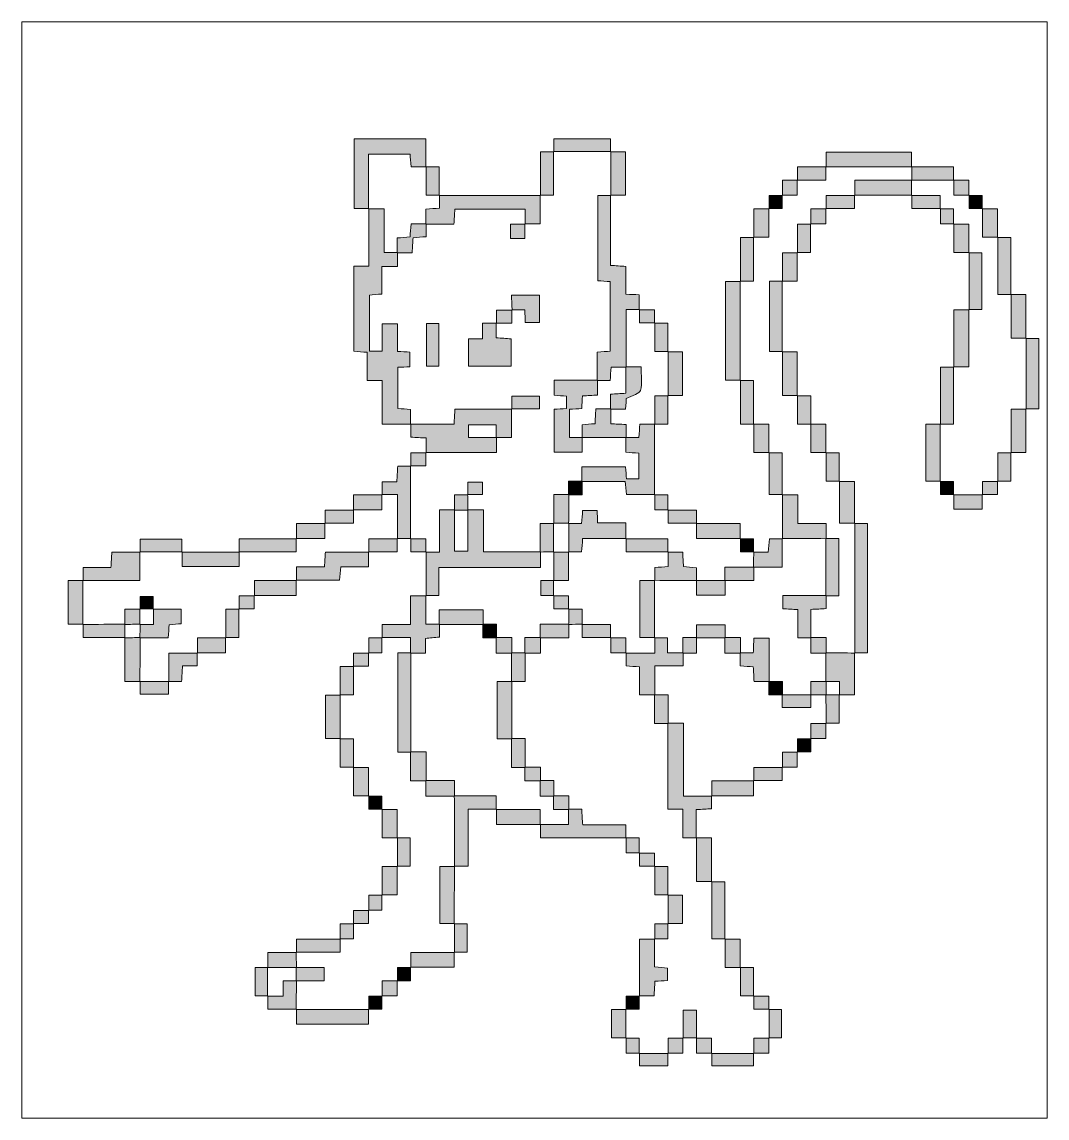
# Model space of a CAD drawing. Extents: x 1231 to 1769, y 1213 to 1788.
import ezdxf

# ---------------------------------------------------------------- set-up
doc = ezdxf.new("R2010")
doc.units = 0
doc.header["$MEASUREMENT"] = 0
doc.layers.add('Layer 1', color=7, linetype='Continuous', lineweight=0)

# ---------------------------------------------------------------- blocks, each defined once
blk = doc.blocks.new('Block_1')
at = {"layer": 'Layer 1', "true_color": 0x000000, "transparency": 33554687}
h = blk.add_hatch(color=18, dxfattribs=at)
h.dxf.hatch_style = 2
edge = h.paths.add_edge_path()
edge.add_spline(control_points=[(1413.08, 1690.07), (1410.6, 1690.07), (1408.13, 1690.07), (1405.33, 1690.07), (1405.33, 1702.28), (1405.33, 1714.31), (1405.33, 1726.67), (1417.66, 1726.67), (1430.01, 1726.67), (1442.92, 1726.67), (1442.92, 1721.76), (1442.92, 1716.85), (1442.92, 1711.93), (1442.92, 1711.93), (1443.07, 1712.07), (1443.07, 1712.07), (1440.48, 1712.07), (1437.89, 1712.07), (1435.27, 1712.07), (1435.04, 1714.66), (1434.85, 1716.72), (1434.69, 1718.62), (1427.25, 1718.62), (1420.22, 1718.62), (1412.93, 1718.62), (1412.93, 1708.8), (1412.93, 1699.37), (1412.93, 1689.93), (1412.93, 1689.93), (1413.08, 1690.07), (1413.08, 1690.07)], knot_values=[0, 0, 0, 0, 1, 1, 1, 2, 2, 2, 3, 3, 3, 4, 4, 4, 5, 5, 5, 6, 6, 6, 7, 7, 7, 8, 8, 8, 9, 9, 9, 10, 10, 10, 10], degree=3, periodic=0)
h = blk.add_hatch(color=18, dxfattribs=at)
h.dxf.hatch_style = 2
edge = h.paths.add_edge_path()
edge.add_spline(control_points=[(1510.08, 1719.93), (1510.08, 1722.08), (1510.08, 1724.22), (1510.08, 1726.68), (1519.94, 1726.68), (1529.65, 1726.68), (1539.92, 1726.68), (1539.92, 1724.44), (1539.92, 1722.19), (1539.92, 1719.93), (1539.92, 1719.93), (1540.07, 1720.07), (1540.07, 1720.07), (1530.02, 1720.07), (1519.98, 1720.07), (1509.93, 1720.07), (1509.93, 1720.07), (1510.08, 1719.93), (1510.08, 1719.93)], knot_values=[0, 0, 0, 0, 1, 1, 1, 2, 2, 2, 3, 3, 3, 4, 4, 4, 5, 5, 5, 6, 6, 6, 6], degree=3, periodic=0)
h = blk.add_hatch(color=18, dxfattribs=at)
h.dxf.hatch_style = 2
edge = h.paths.add_edge_path()
edge.add_spline(control_points=[(1503.07, 1696.92), (1503.07, 1704.43), (1503.07, 1711.94), (1503.07, 1719.93), (1505.61, 1719.93), (1507.85, 1719.93), (1510.08, 1719.93), (1510.08, 1719.93), (1509.93, 1720.07), (1509.93, 1720.07), (1509.93, 1712.46), (1509.93, 1704.85), (1509.93, 1697.07), (1507.23, 1697.07), (1505.08, 1697.07), (1502.93, 1697.07), (1502.93, 1697.07), (1503.07, 1696.92), (1503.07, 1696.92)], knot_values=[0, 0, 0, 0, 1, 1, 1, 2, 2, 2, 3, 3, 3, 4, 4, 4, 5, 5, 5, 6, 6, 6, 6], degree=3, periodic=0)
h = blk.add_hatch(color=18, dxfattribs=at)
h.dxf.hatch_style = 2
edge = h.paths.add_edge_path()
edge.add_spline(control_points=[(1539.92, 1719.93), (1542.4, 1719.93), (1544.87, 1719.93), (1547.67, 1719.93), (1547.67, 1712.39), (1547.67, 1705.01), (1547.67, 1697.07), (1545.1, 1697.07), (1542.51, 1697.07), (1539.92, 1697.07), (1539.92, 1697.07), (1540.07, 1696.93), (1540.07, 1696.93), (1540.07, 1704.64), (1540.07, 1712.36), (1540.07, 1720.07), (1540.07, 1720.07), (1539.92, 1719.93), (1539.92, 1719.93)], knot_values=[0, 0, 0, 0, 1, 1, 1, 2, 2, 2, 3, 3, 3, 4, 4, 4, 5, 5, 5, 6, 6, 6, 6], degree=3, periodic=0)
h = blk.add_hatch(color=18, dxfattribs=at)
h.dxf.hatch_style = 2
edge = h.paths.add_edge_path()
edge.add_spline(control_points=[(1653.08, 1711.93), (1653.08, 1714.41), (1653.08, 1716.88), (1653.08, 1719.68), (1667.96, 1719.68), (1682.65, 1719.68), (1697.92, 1719.68), (1697.92, 1717.11), (1697.92, 1714.52), (1697.92, 1711.93), (1697.92, 1711.93), (1698.07, 1712.07), (1698.07, 1712.07), (1683.02, 1712.07), (1667.98, 1712.07), (1652.93, 1712.07), (1652.93, 1712.07), (1653.08, 1711.93), (1653.08, 1711.93)], knot_values=[0, 0, 0, 0, 1, 1, 1, 2, 2, 2, 3, 3, 3, 4, 4, 4, 5, 5, 5, 6, 6, 6, 6], degree=3, periodic=0)
h = blk.add_hatch(color=18, dxfattribs=at)
h.dxf.hatch_style = 2
edge = h.paths.add_edge_path()
edge.add_spline(control_points=[(1442.92, 1711.93), (1445.04, 1711.93), (1447.15, 1711.93), (1449.93, 1711.93), (1449.93, 1706.88), (1449.93, 1701.9), (1449.93, 1696.92), (1449.93, 1696.92), (1450.07, 1697.07), (1450.07, 1697.07), (1447.81, 1697.07), (1445.55, 1697.07), (1443.07, 1697.07), (1443.07, 1702.45), (1443.07, 1707.26), (1443.07, 1712.07), (1443.07, 1712.07), (1442.92, 1711.93), (1442.92, 1711.93)], knot_values=[0, 0, 0, 0, 1, 1, 1, 2, 2, 2, 3, 3, 3, 4, 4, 4, 5, 5, 5, 6, 6, 6, 6], degree=3, periodic=0)
h = blk.add_hatch(color=18, dxfattribs=at)
h.dxf.hatch_style = 2
edge = h.paths.add_edge_path()
edge.add_spline(control_points=[(1638.08, 1704.93), (1638.08, 1707.08), (1638.08, 1709.23), (1638.08, 1711.93), (1643.19, 1711.93), (1648.13, 1711.93), (1653.08, 1711.93), (1653.08, 1711.93), (1652.93, 1712.07), (1652.93, 1712.07), (1652.93, 1709.81), (1652.93, 1707.55), (1652.93, 1705.07), (1647.55, 1705.07), (1642.74, 1705.07), (1637.93, 1705.07), (1637.93, 1705.07), (1638.08, 1704.93), (1638.08, 1704.93)], knot_values=[0, 0, 0, 0, 1, 1, 1, 2, 2, 2, 3, 3, 3, 4, 4, 4, 5, 5, 5, 6, 6, 6, 6], degree=3, periodic=0)
h = blk.add_hatch(color=18, dxfattribs=at)
h.dxf.hatch_style = 2
edge = h.paths.add_edge_path()
edge.add_spline(control_points=[(1697.92, 1711.93), (1705.06, 1711.93), (1712.21, 1711.93), (1719.92, 1711.93), (1719.92, 1709.45), (1719.92, 1707.19), (1719.92, 1704.93), (1719.92, 1704.93), (1720.07, 1705.07), (1720.07, 1705.07), (1712.69, 1705.07), (1705.31, 1705.07), (1697.93, 1705.07), (1697.93, 1705.07), (1698.07, 1704.93), (1698.07, 1704.93), (1698.07, 1707.31), (1698.07, 1709.69), (1698.07, 1712.07), (1698.07, 1712.07), (1697.92, 1711.93), (1697.92, 1711.93)], knot_values=[0, 0, 0, 0, 1, 1, 1, 2, 2, 2, 3, 3, 3, 4, 4, 4, 5, 5, 5, 6, 6, 6, 7, 7, 7, 7], degree=3, periodic=0)
h = blk.add_hatch(color=18, dxfattribs=at)
h.dxf.hatch_style = 2
edge = h.paths.add_edge_path()
edge.add_spline(control_points=[(1630.08, 1696.93), (1630.08, 1699.41), (1630.08, 1701.89), (1630.08, 1704.93), (1632.87, 1704.93), (1635.48, 1704.93), (1638.08, 1704.93), (1638.08, 1704.93), (1637.93, 1705.07), (1637.93, 1705.07), (1637.93, 1702.47), (1637.93, 1699.87), (1637.93, 1697.07), (1634.88, 1697.07), (1632.41, 1697.07), (1629.93, 1697.07), (1629.93, 1697.07), (1630.08, 1696.93), (1630.08, 1696.93)], knot_values=[0, 0, 0, 0, 1, 1, 1, 2, 2, 2, 3, 3, 3, 4, 4, 4, 5, 5, 5, 6, 6, 6, 6], degree=3, periodic=0)
h = blk.add_hatch(color=18, dxfattribs=at)
h.dxf.hatch_style = 2
edge = h.paths.add_edge_path()
edge.add_spline(control_points=[(1698.07, 1697.08), (1688.02, 1697.08), (1677.98, 1697.08), (1667.93, 1697.08), (1667.93, 1697.08), (1668.07, 1696.93), (1668.07, 1696.93), (1668.07, 1699.52), (1668.07, 1702.12), (1668.07, 1704.93), (1678.46, 1704.93), (1688.27, 1704.93), (1698.07, 1704.93), (1698.07, 1704.93), (1697.93, 1705.07), (1697.93, 1705.07), (1697.93, 1702.36), (1697.93, 1699.64), (1697.93, 1696.93), (1697.93, 1696.93), (1698.07, 1697.08), (1698.07, 1697.08)], knot_values=[0, 0, 0, 0, 1, 1, 1, 2, 2, 2, 3, 3, 3, 4, 4, 4, 5, 5, 5, 6, 6, 6, 7, 7, 7, 7], degree=3, periodic=0)
h = blk.add_hatch(color=18, dxfattribs=at)
h.dxf.hatch_style = 2
edge = h.paths.add_edge_path()
edge.add_spline(control_points=[(1719.92, 1704.93), (1722.4, 1704.93), (1724.88, 1704.93), (1727.92, 1704.93), (1727.92, 1702.13), (1727.92, 1699.53), (1727.92, 1696.93), (1727.92, 1696.93), (1728.07, 1697.07), (1728.07, 1697.07), (1725.47, 1697.07), (1722.87, 1697.07), (1720.07, 1697.07), (1720.07, 1700.12), (1720.07, 1702.59), (1720.07, 1705.07), (1720.07, 1705.07), (1719.92, 1704.93), (1719.92, 1704.93)], knot_values=[0, 0, 0, 0, 1, 1, 1, 2, 2, 2, 3, 3, 3, 4, 4, 4, 5, 5, 5, 6, 6, 6, 6], degree=3, periodic=0)
h = blk.add_hatch(color=18, dxfattribs=at)
h.dxf.hatch_style = 2
edge = h.paths.add_edge_path()
edge.add_spline(control_points=[(1449.93, 1696.92), (1467.64, 1696.92), (1485.36, 1696.92), (1503.07, 1696.92), (1503.07, 1696.92), (1502.93, 1697.07), (1502.93, 1697.07), (1502.93, 1692.14), (1502.93, 1687.2), (1502.93, 1682.09), (1499.89, 1682.09), (1497.42, 1682.09), (1494.94, 1682.09), (1494.94, 1682.09), (1495.08, 1681.94), (1495.08, 1681.94), (1495.08, 1684.53), (1495.08, 1687.12), (1495.08, 1689.7), (1482.35, 1689.7), (1470.33, 1689.7), (1458.19, 1689.7), (1458.03, 1687.01), (1457.89, 1684.63), (1457.73, 1681.92), (1452.51, 1681.92), (1447.72, 1681.92), (1442.93, 1681.92), (1442.93, 1684.51), (1442.93, 1687.1), (1442.93, 1689.74), (1445.65, 1689.96), (1447.72, 1690.13), (1450.07, 1690.33), (1450.07, 1692.8), (1450.07, 1694.94), (1450.07, 1697.07), (1450.07, 1697.07), (1449.93, 1696.92), (1449.93, 1696.92)], knot_values=[0, 0, 0, 0, 1, 1, 1, 2, 2, 2, 3, 3, 3, 4, 4, 4, 5, 5, 5, 6, 6, 6, 7, 7, 7, 8, 8, 8, 9, 9, 9, 10, 10, 10, 11, 11, 11, 12, 12, 12, 13, 13, 13, 13], degree=3, periodic=0)
h = blk.add_hatch(color=18, dxfattribs=at)
h.dxf.hatch_style = 2
edge = h.paths.add_edge_path()
edge.add_spline(control_points=[(1539.92, 1697.07), (1539.92, 1684.93), (1539.92, 1672.79), (1539.92, 1660.31), (1542.69, 1660.11), (1545.09, 1659.94), (1548, 1659.74), (1548, 1654.86), (1548, 1650.11), (1548, 1645.16), (1550.47, 1645.05), (1552.41, 1644.96), (1554.92, 1644.85), (1554.92, 1642.14), (1554.92, 1639.53), (1554.92, 1636.93), (1554.92, 1636.93), (1555.07, 1637.07), (1555.07, 1637.07), (1552.81, 1637.07), (1550.56, 1637.07), (1548.08, 1637.07), (1548.08, 1626.54), (1548.08, 1616.74), (1548.08, 1606.93), (1545.49, 1606.93), (1542.9, 1606.93), (1540.25, 1606.93), (1540.04, 1604.34), (1539.87, 1602.28), (1539.67, 1599.93), (1537.19, 1599.93), (1535.06, 1599.93), (1532.92, 1599.93), (1532.92, 1604.87), (1532.92, 1609.8), (1532.92, 1614.71), (1535.69, 1614.96), (1537.75, 1615.15), (1539.76, 1615.33), (1539.76, 1627.69), (1539.76, 1639.62), (1539.76, 1651.82), (1537.48, 1651.95), (1535.41, 1652.07), (1533.31, 1652.19), (1533.31, 1667.31), (1533.31, 1682.03), (1533.31, 1696.93), (1535.78, 1696.93), (1537.92, 1696.93), (1540.07, 1696.93), (1540.07, 1696.93), (1539.92, 1697.07), (1539.92, 1697.07)], knot_values=[0, 0, 0, 0, 1, 1, 1, 2, 2, 2, 3, 3, 3, 4, 4, 4, 5, 5, 5, 6, 6, 6, 7, 7, 7, 8, 8, 8, 9, 9, 9, 10, 10, 10, 11, 11, 11, 12, 12, 12, 13, 13, 13, 14, 14, 14, 15, 15, 15, 16, 16, 16, 17, 17, 17, 18, 18, 18, 18], degree=3, periodic=0)
h = blk.add_hatch(color=18, dxfattribs=at)
h.dxf.hatch_style = 2
edge = h.paths.add_edge_path()
edge.add_spline(control_points=[(1623.07, 1689.92), (1623.07, 1692.13), (1623.07, 1694.34), (1623.07, 1696.93), (1625.66, 1696.93), (1627.87, 1696.93), (1630.08, 1696.93), (1630.08, 1696.93), (1629.93, 1697.07), (1629.93, 1697.07), (1629.93, 1694.8), (1629.93, 1692.54), (1629.93, 1690.07), (1627.22, 1690.07), (1625.07, 1690.07), (1622.93, 1690.07), (1622.93, 1690.07), (1623.07, 1689.92), (1623.07, 1689.92)], knot_values=[0, 0, 0, 0, 1, 1, 1, 2, 2, 2, 3, 3, 3, 4, 4, 4, 5, 5, 5, 6, 6, 6, 6], degree=3, periodic=0)
h = blk.add_hatch(color=18, dxfattribs=at)
h.dxf.hatch_style = 2
edge = h.paths.add_edge_path()
edge.add_spline(control_points=[(1667.93, 1697.08), (1667.93, 1694.93), (1667.93, 1692.78), (1667.93, 1690.08), (1662.82, 1690.08), (1657.88, 1690.08), (1652.93, 1690.08), (1652.93, 1690.08), (1653.07, 1689.93), (1653.07, 1689.93), (1653.07, 1692.19), (1653.07, 1694.45), (1653.07, 1696.93), (1658.45, 1696.93), (1663.26, 1696.93), (1668.07, 1696.93), (1668.07, 1696.93), (1667.93, 1697.08), (1667.93, 1697.08)], knot_values=[0, 0, 0, 0, 1, 1, 1, 2, 2, 2, 3, 3, 3, 4, 4, 4, 5, 5, 5, 6, 6, 6, 6], degree=3, periodic=0)
h = blk.add_hatch(color=18, dxfattribs=at)
h.dxf.hatch_style = 2
edge = h.paths.add_edge_path()
edge.add_spline(control_points=[(1713.07, 1690.08), (1708.26, 1690.08), (1703.45, 1690.08), (1698.07, 1690.08), (1698.07, 1692.56), (1698.07, 1694.82), (1698.07, 1697.08), (1698.07, 1697.08), (1697.93, 1696.93), (1697.93, 1696.93), (1702.87, 1696.93), (1707.81, 1696.93), (1712.93, 1696.93), (1712.93, 1694.23), (1712.93, 1692.08), (1712.93, 1689.93), (1712.93, 1689.93), (1713.07, 1690.08), (1713.07, 1690.08)], knot_values=[0, 0, 0, 0, 1, 1, 1, 2, 2, 2, 3, 3, 3, 4, 4, 4, 5, 5, 5, 6, 6, 6, 6], degree=3, periodic=0)
h = blk.add_hatch(color=18, dxfattribs=at)
h.dxf.hatch_style = 2
edge = h.paths.add_edge_path()
edge.add_spline(control_points=[(1727.92, 1696.93), (1730.13, 1696.93), (1732.34, 1696.93), (1734.93, 1696.93), (1734.93, 1694.34), (1734.93, 1692.13), (1734.93, 1689.92), (1734.93, 1689.92), (1735.07, 1690.07), (1735.07, 1690.07), (1732.8, 1690.07), (1730.54, 1690.07), (1728.07, 1690.07), (1728.07, 1692.78), (1728.07, 1694.93), (1728.07, 1697.07), (1728.07, 1697.07), (1727.92, 1696.93), (1727.92, 1696.93)], knot_values=[0, 0, 0, 0, 1, 1, 1, 2, 2, 2, 3, 3, 3, 4, 4, 4, 5, 5, 5, 6, 6, 6, 6], degree=3, periodic=0)
h = blk.add_hatch(color=18, dxfattribs=at)
h.dxf.hatch_style = 2
edge = h.paths.add_edge_path()
edge.add_spline(control_points=[(1435.07, 1577.08), (1430.26, 1577.08), (1425.45, 1577.08), (1420.11, 1577.08), (1420.11, 1584.7), (1420.11, 1592.1), (1420.11, 1599.83), (1417.3, 1599.83), (1415.02, 1599.83), (1412.21, 1599.83), (1412.21, 1604.89), (1412.21, 1609.63), (1412.21, 1614.68), (1409.65, 1614.89), (1407.58, 1615.06), (1405.27, 1615.25), (1405.27, 1630.13), (1405.27, 1644.86), (1405.27, 1659.93), (1407.8, 1659.93), (1410.08, 1659.93), (1413.08, 1659.93), (1413.08, 1670.2), (1413.08, 1680.13), (1413.08, 1690.07), (1413.08, 1690.07), (1412.93, 1689.93), (1412.93, 1689.93), (1415.52, 1689.93), (1418.1, 1689.93), (1421.16, 1689.93), (1421.16, 1681.99), (1421.16, 1674.6), (1421.16, 1667.07), (1423.79, 1667.07), (1425.93, 1667.07), (1428.08, 1667.07), (1428.08, 1664.81), (1428.08, 1662.55), (1428.08, 1659.76), (1424.97, 1659.76), (1422.58, 1659.76), (1419.85, 1659.76), (1419.85, 1654.62), (1419.85, 1650.01), (1419.85, 1645.24), (1417.43, 1645.06), (1415.37, 1644.9), (1413.35, 1644.75), (1413.35, 1634.64), (1413.35, 1624.91), (1413.35, 1615.24), (1415.65, 1615.24), (1417.6, 1615.24), (1420.06, 1615.24), (1420.06, 1620.2), (1420.06, 1624.95), (1420.06, 1629.64), (1422.99, 1629.64), (1425.37, 1629.64), (1428.11, 1629.64), (1428.11, 1624.67), (1428.11, 1620.06), (1428.11, 1615.2), (1430.52, 1615.05), (1432.59, 1614.92), (1434.66, 1614.8), (1434.66, 1612.03), (1434.66, 1609.63), (1434.66, 1607.14), (1432.38, 1607.03), (1430.44, 1606.94), (1428.27, 1606.83), (1428.27, 1599.51), (1428.27, 1592.45), (1428.27, 1585.27), (1430.6, 1585.06), (1432.67, 1584.87), (1434.93, 1584.67), (1434.93, 1581.88), (1434.93, 1579.41), (1434.93, 1576.93), (1434.93, 1576.93), (1435.07, 1577.08), (1435.07, 1577.08)], knot_values=[0, 0, 0, 0, 1, 1, 1, 2, 2, 2, 3, 3, 3, 4, 4, 4, 5, 5, 5, 6, 6, 6, 7, 7, 7, 8, 8, 8, 9, 9, 9, 10, 10, 10, 11, 11, 11, 12, 12, 12, 13, 13, 13, 14, 14, 14, 15, 15, 15, 16, 16, 16, 17, 17, 17, 18, 18, 18, 19, 19, 19, 20, 20, 20, 21, 21, 21, 22, 22, 22, 23, 23, 23, 24, 24, 24, 25, 25, 25, 26, 26, 26, 27, 27, 27, 28, 28, 28, 28], degree=3, periodic=0)
h = blk.add_hatch(color=18, dxfattribs=at)
h.dxf.hatch_style = 2
edge = h.paths.add_edge_path()
edge.add_spline(control_points=[(1615.07, 1674.92), (1615.07, 1679.73), (1615.07, 1684.54), (1615.07, 1689.92), (1617.88, 1689.92), (1620.47, 1689.92), (1623.07, 1689.92), (1623.07, 1689.92), (1622.93, 1690.07), (1622.93, 1690.07), (1622.93, 1685.13), (1622.93, 1680.2), (1622.93, 1675.07), (1619.89, 1675.07), (1617.41, 1675.07), (1614.93, 1675.07), (1614.93, 1675.07), (1615.07, 1674.92), (1615.07, 1674.92)], knot_values=[0, 0, 0, 0, 1, 1, 1, 2, 2, 2, 3, 3, 3, 4, 4, 4, 5, 5, 5, 6, 6, 6, 6], degree=3, periodic=0)
h = blk.add_hatch(color=18, dxfattribs=at)
h.dxf.hatch_style = 2
edge = h.paths.add_edge_path()
edge.add_spline(control_points=[(1652.93, 1690.08), (1652.93, 1687.54), (1652.93, 1685), (1652.93, 1682.07), (1650, 1682.07), (1647.46, 1682.07), (1644.92, 1682.07), (1644.92, 1682.07), (1645.07, 1681.93), (1645.07, 1681.93), (1645.07, 1684.53), (1645.07, 1687.13), (1645.07, 1689.93), (1648.12, 1689.93), (1650.59, 1689.93), (1653.07, 1689.93), (1653.07, 1689.93), (1652.93, 1690.08), (1652.93, 1690.08)], knot_values=[0, 0, 0, 0, 1, 1, 1, 2, 2, 2, 3, 3, 3, 4, 4, 4, 5, 5, 5, 6, 6, 6, 6], degree=3, periodic=0)
h = blk.add_hatch(color=18, dxfattribs=at)
h.dxf.hatch_style = 2
edge = h.paths.add_edge_path()
edge.add_spline(control_points=[(1720.08, 1682.07), (1717.87, 1682.07), (1715.66, 1682.07), (1713.07, 1682.07), (1713.07, 1685), (1713.07, 1687.54), (1713.07, 1690.08), (1713.07, 1690.08), (1712.93, 1689.93), (1712.93, 1689.93), (1715.19, 1689.93), (1717.45, 1689.93), (1719.93, 1689.93), (1719.93, 1686.88), (1719.93, 1684.41), (1719.93, 1681.93), (1719.93, 1681.93), (1720.08, 1682.07), (1720.08, 1682.07)], knot_values=[0, 0, 0, 0, 1, 1, 1, 2, 2, 2, 3, 3, 3, 4, 4, 4, 5, 5, 5, 6, 6, 6, 6], degree=3, periodic=0)
h = blk.add_hatch(color=18, dxfattribs=at)
h.dxf.hatch_style = 2
edge = h.paths.add_edge_path()
edge.add_spline(control_points=[(1734.93, 1689.92), (1737.41, 1689.92), (1739.89, 1689.92), (1742.93, 1689.92), (1742.93, 1684.8), (1742.93, 1679.86), (1742.93, 1674.92), (1742.93, 1674.92), (1743.07, 1675.07), (1743.07, 1675.07), (1740.48, 1675.07), (1737.88, 1675.07), (1735.07, 1675.07), (1735.07, 1680.46), (1735.07, 1685.26), (1735.07, 1690.07), (1735.07, 1690.07), (1734.93, 1689.92), (1734.93, 1689.92)], knot_values=[0, 0, 0, 0, 1, 1, 1, 2, 2, 2, 3, 3, 3, 4, 4, 4, 5, 5, 5, 6, 6, 6, 6], degree=3, periodic=0)
h = blk.add_hatch(color=18, dxfattribs=at)
h.dxf.hatch_style = 2
edge = h.paths.add_edge_path()
edge.add_spline(control_points=[(1427.93, 1666.93), (1427.93, 1669.39), (1427.93, 1671.85), (1427.93, 1674.67), (1430.26, 1674.86), (1432.31, 1675.03), (1434.69, 1675.23), (1434.87, 1677.32), (1435.05, 1679.37), (1435.28, 1682.07), (1437.91, 1682.07), (1440.49, 1682.07), (1443.07, 1682.07), (1443.07, 1679.94), (1443.07, 1677.81), (1443.07, 1675.32), (1440.75, 1675.14), (1438.69, 1674.97), (1436.24, 1674.77), (1436.1, 1672.35), (1435.96, 1669.96), (1435.79, 1666.93), (1433.08, 1666.93), (1430.51, 1666.93), (1427.93, 1666.93)], knot_values=[0, 0, 0, 0, 1, 1, 1, 2, 2, 2, 3, 3, 3, 4, 4, 4, 5, 5, 5, 6, 6, 6, 7, 7, 7, 8, 8, 8, 8], degree=3, periodic=0)
h = blk.add_hatch(color=18, dxfattribs=at)
h.dxf.hatch_style = 2
edge = h.paths.add_edge_path()
edge.add_spline(control_points=[(1494.94, 1682.09), (1494.94, 1679.63), (1494.94, 1677.16), (1494.94, 1674.35), (1492.41, 1674.35), (1490.03, 1674.35), (1487.32, 1674.35), (1487.32, 1676.66), (1487.32, 1679.03), (1487.32, 1681.94), (1489.92, 1681.94), (1492.5, 1681.94), (1495.08, 1681.94), (1495.08, 1681.94), (1494.94, 1682.09), (1494.94, 1682.09)], knot_values=[0, 0, 0, 0, 1, 1, 1, 2, 2, 2, 3, 3, 3, 4, 4, 4, 5, 5, 5, 5], degree=3, periodic=0)
h = blk.add_hatch(color=18, dxfattribs=at)
h.dxf.hatch_style = 2
edge = h.paths.add_edge_path()
edge.add_spline(control_points=[(1644.92, 1682.07), (1644.92, 1677.26), (1644.92, 1672.45), (1644.92, 1667.07), (1642.44, 1667.07), (1640.18, 1667.07), (1637.92, 1667.07), (1637.92, 1667.07), (1638.07, 1666.93), (1638.07, 1666.93), (1638.07, 1671.87), (1638.07, 1676.81), (1638.07, 1681.93), (1640.77, 1681.93), (1642.92, 1681.93), (1645.07, 1681.93), (1645.07, 1681.93), (1644.92, 1682.07), (1644.92, 1682.07)], knot_values=[0, 0, 0, 0, 1, 1, 1, 2, 2, 2, 3, 3, 3, 4, 4, 4, 5, 5, 5, 6, 6, 6, 6], degree=3, periodic=0)
h = blk.add_hatch(color=18, dxfattribs=at)
h.dxf.hatch_style = 2
edge = h.paths.add_edge_path()
edge.add_spline(control_points=[(1728.08, 1667.07), (1725.6, 1667.07), (1723.12, 1667.07), (1720.08, 1667.07), (1720.08, 1672.19), (1720.08, 1677.13), (1720.08, 1682.07), (1720.08, 1682.07), (1719.93, 1681.93), (1719.93, 1681.93), (1722.52, 1681.93), (1725.12, 1681.93), (1727.93, 1681.93), (1727.93, 1676.54), (1727.93, 1671.74), (1727.93, 1666.93), (1727.93, 1666.93), (1728.08, 1667.07), (1728.08, 1667.07)], knot_values=[0, 0, 0, 0, 1, 1, 1, 2, 2, 2, 3, 3, 3, 4, 4, 4, 5, 5, 5, 6, 6, 6, 6], degree=3, periodic=0)
h = blk.add_hatch(color=18, dxfattribs=at)
h.dxf.hatch_style = 2
edge = h.paths.add_edge_path()
edge.add_spline(control_points=[(1608.07, 1651.92), (1608.07, 1659.4), (1608.07, 1666.87), (1608.07, 1674.92), (1610.55, 1674.92), (1612.81, 1674.92), (1615.07, 1674.92), (1615.07, 1674.92), (1614.93, 1675.07), (1614.93, 1675.07), (1614.93, 1667.46), (1614.93, 1659.85), (1614.93, 1652.07), (1612.23, 1652.07), (1610.08, 1652.07), (1607.93, 1652.07), (1607.93, 1652.07), (1608.07, 1651.92), (1608.07, 1651.92)], knot_values=[0, 0, 0, 0, 1, 1, 1, 2, 2, 2, 3, 3, 3, 4, 4, 4, 5, 5, 5, 6, 6, 6, 6], degree=3, periodic=0)
h = blk.add_hatch(color=18, dxfattribs=at)
h.dxf.hatch_style = 2
edge = h.paths.add_edge_path()
edge.add_spline(control_points=[(1742.93, 1674.92), (1745.08, 1674.92), (1747.23, 1674.92), (1749.92, 1674.92), (1749.92, 1664.81), (1749.92, 1654.87), (1749.92, 1644.93), (1749.92, 1644.93), (1750.07, 1645.07), (1750.07, 1645.07), (1747.81, 1645.07), (1745.55, 1645.07), (1743.07, 1645.07), (1743.07, 1655.46), (1743.07, 1665.26), (1743.07, 1675.07), (1743.07, 1675.07), (1742.93, 1674.92), (1742.93, 1674.92)], knot_values=[0, 0, 0, 0, 1, 1, 1, 2, 2, 2, 3, 3, 3, 4, 4, 4, 5, 5, 5, 6, 6, 6, 6], degree=3, periodic=0)
h = blk.add_hatch(color=18, dxfattribs=at)
h.dxf.hatch_style = 2
edge = h.paths.add_edge_path()
edge.add_spline(control_points=[(1637.92, 1667.07), (1637.92, 1662.26), (1637.92, 1657.46), (1637.92, 1652.07), (1635.11, 1652.07), (1632.52, 1652.07), (1629.92, 1652.07), (1629.92, 1652.07), (1630.07, 1651.93), (1630.07, 1651.93), (1630.07, 1656.87), (1630.07, 1661.8), (1630.07, 1666.93), (1633.11, 1666.93), (1635.59, 1666.93), (1638.07, 1666.93), (1638.07, 1666.93), (1637.92, 1667.07), (1637.92, 1667.07)], knot_values=[0, 0, 0, 0, 1, 1, 1, 2, 2, 2, 3, 3, 3, 4, 4, 4, 5, 5, 5, 6, 6, 6, 6], degree=3, periodic=0)
h = blk.add_hatch(color=18, dxfattribs=at)
h.dxf.hatch_style = 2
edge = h.paths.add_edge_path()
edge.add_spline(control_points=[(1728.07, 1636.92), (1728.07, 1646.97), (1728.07, 1657.02), (1728.08, 1667.07), (1728.08, 1667.07), (1727.93, 1666.93), (1727.93, 1666.93), (1730.18, 1666.93), (1732.44, 1666.93), (1734.68, 1666.93), (1734.68, 1656.65), (1734.68, 1646.94), (1734.68, 1637.07), (1732.22, 1637.07), (1730.07, 1637.07), (1727.93, 1637.07), (1727.93, 1637.07), (1728.07, 1636.92), (1728.07, 1636.92)], knot_values=[0, 0, 0, 0, 1, 1, 1, 2, 2, 2, 3, 3, 3, 4, 4, 4, 5, 5, 5, 6, 6, 6, 6], degree=3, periodic=0)
h = blk.add_hatch(color=18, dxfattribs=at)
h.dxf.hatch_style = 2
edge = h.paths.add_edge_path()
edge.add_spline(control_points=[(1608.07, 1600.08), (1605.59, 1600.08), (1603.12, 1600.08), (1600.32, 1600.08), (1600.32, 1617.29), (1600.32, 1634.32), (1600.32, 1651.92), (1602.89, 1651.92), (1605.48, 1651.92), (1608.07, 1651.92), (1608.07, 1651.92), (1607.93, 1652.07), (1607.93, 1652.07), (1607.93, 1634.69), (1607.93, 1617.31), (1607.93, 1599.93), (1607.93, 1599.93), (1608.07, 1600.08), (1608.07, 1600.08)], knot_values=[0, 0, 0, 0, 1, 1, 1, 2, 2, 2, 3, 3, 3, 4, 4, 4, 5, 5, 5, 6, 6, 6, 6], degree=3, periodic=0)
h = blk.add_hatch(color=18, dxfattribs=at)
h.dxf.hatch_style = 2
edge = h.paths.add_edge_path()
edge.add_spline(control_points=[(1629.92, 1652.07), (1629.92, 1639.69), (1629.92, 1627.31), (1629.92, 1614.93), (1629.92, 1614.93), (1630.07, 1615.07), (1630.07, 1615.07), (1627.82, 1615.07), (1625.56, 1615.07), (1623.32, 1615.07), (1623.32, 1627.68), (1623.32, 1639.72), (1623.32, 1651.93), (1625.78, 1651.93), (1627.93, 1651.93), (1630.07, 1651.93), (1630.07, 1651.93), (1629.92, 1652.07), (1629.92, 1652.07)], knot_values=[0, 0, 0, 0, 1, 1, 1, 2, 2, 2, 3, 3, 3, 4, 4, 4, 5, 5, 5, 6, 6, 6, 6], degree=3, periodic=0)
h = blk.add_hatch(color=18, dxfattribs=at)
h.dxf.hatch_style = 2
edge = h.paths.add_edge_path()
edge.add_spline(control_points=[(1488.28, 1636.76), (1488.16, 1639.24), (1488.05, 1641.72), (1487.91, 1644.6), (1492.85, 1644.6), (1497.57, 1644.6), (1502.64, 1644.6), (1502.64, 1640.04), (1502.64, 1635.32), (1502.64, 1630.3), (1500.27, 1630.3), (1497.89, 1630.3), (1495.18, 1630.3), (1495.07, 1632.36), (1494.97, 1634.3), (1494.84, 1636.9), (1492.59, 1636.9), (1490.36, 1636.9), (1488.12, 1636.9), (1488.11, 1636.91), (1488.28, 1636.76), (1488.28, 1636.76)], knot_values=[0, 0, 0, 0, 1, 1, 1, 2, 2, 2, 3, 3, 3, 4, 4, 4, 5, 5, 5, 6, 6, 6, 7, 7, 7, 7], degree=3, periodic=0)
h = blk.add_hatch(color=18, dxfattribs=at)
h.dxf.hatch_style = 2
edge = h.paths.add_edge_path()
edge.add_spline(control_points=[(1749.92, 1644.93), (1752.4, 1644.93), (1754.88, 1644.93), (1757.93, 1644.93), (1757.93, 1637.14), (1757.93, 1629.53), (1757.93, 1621.92), (1757.93, 1621.92), (1758.07, 1622.07), (1758.07, 1622.07), (1755.48, 1622.07), (1752.88, 1622.07), (1750.07, 1622.07), (1750.07, 1630.13), (1750.07, 1637.6), (1750.07, 1645.07), (1750.07, 1645.07), (1749.92, 1644.93), (1749.92, 1644.93)], knot_values=[0, 0, 0, 0, 1, 1, 1, 2, 2, 2, 3, 3, 3, 4, 4, 4, 5, 5, 5, 6, 6, 6, 6], degree=3, periodic=0)
h = blk.add_hatch(color=18, dxfattribs=at)
h.dxf.hatch_style = 2
edge = h.paths.add_edge_path()
edge.add_spline(control_points=[(1480.06, 1629.91), (1480.06, 1632.03), (1480.06, 1634.15), (1480.06, 1636.77), (1482.87, 1636.77), (1485.57, 1636.77), (1488.27, 1636.77), (1488.28, 1636.76), (1488.11, 1636.91), (1488.12, 1636.9), (1488.13, 1634.79), (1488.13, 1632.68), (1488.13, 1630.06), (1485.08, 1630.06), (1482.5, 1630.06), (1479.92, 1630.05), (1479.92, 1630.05), (1480.06, 1629.91), (1480.06, 1629.91)], knot_values=[0, 0, 0, 0, 1, 1, 1, 2, 2, 2, 3, 3, 3, 4, 4, 4, 5, 5, 5, 6, 6, 6, 6], degree=3, periodic=0)
h = blk.add_hatch(color=18, dxfattribs=at)
h.dxf.hatch_style = 2
edge = h.paths.add_edge_path()
edge.add_spline(control_points=[(1554.92, 1636.93), (1557.46, 1636.93), (1560, 1636.93), (1562.93, 1636.93), (1562.93, 1634.34), (1562.93, 1632.13), (1562.93, 1629.92), (1562.93, 1629.92), (1563.07, 1630.07), (1563.07, 1630.07), (1560.47, 1630.07), (1557.86, 1630.07), (1555.07, 1630.07), (1555.07, 1632.78), (1555.07, 1634.92), (1555.07, 1637.07), (1555.07, 1637.07), (1554.92, 1636.93), (1554.92, 1636.93)], knot_values=[0, 0, 0, 0, 1, 1, 1, 2, 2, 2, 3, 3, 3, 4, 4, 4, 5, 5, 5, 6, 6, 6, 6], degree=3, periodic=0)
h = blk.add_hatch(color=18, dxfattribs=at)
h.dxf.hatch_style = 2
edge = h.paths.add_edge_path()
edge.add_spline(control_points=[(1720.08, 1606.93), (1720.08, 1616.74), (1720.08, 1626.54), (1720.08, 1636.92), (1722.88, 1636.92), (1725.47, 1636.92), (1728.07, 1636.92), (1728.07, 1636.92), (1727.93, 1637.07), (1727.93, 1637.07), (1727.93, 1627.13), (1727.93, 1617.2), (1727.93, 1607.07), (1724.89, 1607.07), (1722.41, 1607.07), (1719.93, 1607.07), (1719.93, 1607.07), (1720.08, 1606.93), (1720.08, 1606.93)], knot_values=[0, 0, 0, 0, 1, 1, 1, 2, 2, 2, 3, 3, 3, 4, 4, 4, 5, 5, 5, 6, 6, 6, 6], degree=3, periodic=0)
h = blk.add_hatch(color=18, dxfattribs=at)
h.dxf.hatch_style = 2
edge = h.paths.add_edge_path()
edge.add_spline(control_points=[(1443.31, 1629.76), (1445.66, 1629.76), (1447.6, 1629.76), (1449.77, 1629.76), (1449.77, 1622.27), (1449.77, 1615.01), (1449.77, 1607.38), (1447.73, 1607.38), (1445.68, 1607.38), (1443.31, 1607.38), (1443.31, 1614.66), (1443.31, 1622.05), (1443.31, 1629.76)], knot_values=[0, 0, 0, 0, 1, 1, 1, 2, 2, 2, 3, 3, 3, 4, 4, 4, 4], degree=3, periodic=0)
h = blk.add_hatch(color=18, dxfattribs=at)
h.dxf.hatch_style = 2
edge = h.paths.add_edge_path()
edge.add_spline(control_points=[(1479.92, 1630.05), (1479.92, 1627.58), (1479.92, 1625.1), (1479.92, 1622.28), (1482.67, 1622.1), (1485.08, 1621.95), (1487.74, 1621.77), (1487.74, 1616.99), (1487.74, 1612.38), (1487.74, 1607.39), (1480.43, 1607.39), (1473.05, 1607.39), (1465.33, 1607.39), (1465.33, 1612.03), (1465.33, 1616.75), (1465.33, 1621.83), (1467.69, 1621.83), (1469.97, 1621.83), (1472.77, 1621.83), (1472.77, 1624.56), (1472.77, 1626.96), (1472.77, 1629.91), (1475.54, 1629.91), (1477.8, 1629.91), (1480.06, 1629.91), (1480.06, 1629.91), (1479.92, 1630.05), (1479.92, 1630.05)], knot_values=[0, 0, 0, 0, 1, 1, 1, 2, 2, 2, 3, 3, 3, 4, 4, 4, 5, 5, 5, 6, 6, 6, 7, 7, 7, 8, 8, 8, 9, 9, 9, 9], degree=3, periodic=0)
h = blk.add_hatch(color=18, dxfattribs=at)
h.dxf.hatch_style = 2
edge = h.paths.add_edge_path()
edge.add_spline(control_points=[(1562.93, 1629.92), (1565.08, 1629.92), (1567.23, 1629.92), (1569.93, 1629.92), (1569.93, 1624.81), (1569.93, 1619.87), (1569.93, 1614.92), (1569.93, 1614.92), (1570.07, 1615.07), (1570.07, 1615.07), (1567.81, 1615.07), (1565.55, 1615.07), (1563.07, 1615.07), (1563.07, 1620.45), (1563.07, 1625.26), (1563.07, 1630.07), (1563.07, 1630.07), (1562.93, 1629.92), (1562.93, 1629.92)], knot_values=[0, 0, 0, 0, 1, 1, 1, 2, 2, 2, 3, 3, 3, 4, 4, 4, 5, 5, 5, 6, 6, 6, 6], degree=3, periodic=0)
h = blk.add_hatch(color=18, dxfattribs=at)
h.dxf.hatch_style = 2
edge = h.paths.add_edge_path()
edge.add_spline(control_points=[(1757.93, 1621.92), (1760.08, 1621.92), (1762.22, 1621.92), (1764.68, 1621.92), (1764.68, 1609.72), (1764.68, 1597.68), (1764.68, 1585.08), (1762.44, 1585.08), (1760.19, 1585.08), (1757.93, 1585.08), (1757.93, 1585.08), (1758.07, 1584.93), (1758.07, 1584.93), (1758.07, 1597.31), (1758.07, 1609.69), (1758.07, 1622.07), (1758.07, 1622.07), (1757.93, 1621.92), (1757.93, 1621.92)], knot_values=[0, 0, 0, 0, 1, 1, 1, 2, 2, 2, 3, 3, 3, 4, 4, 4, 5, 5, 5, 6, 6, 6, 6], degree=3, periodic=0)
h = blk.add_hatch(color=18, dxfattribs=at)
h.dxf.hatch_style = 2
edge = h.paths.add_edge_path()
edge.add_spline(control_points=[(1569.93, 1614.92), (1572.4, 1614.92), (1574.88, 1614.92), (1577.67, 1614.92), (1577.67, 1607.38), (1577.67, 1600.01), (1577.67, 1592.08), (1575.1, 1592.08), (1572.52, 1592.08), (1569.93, 1592.08), (1569.93, 1592.08), (1570.07, 1591.93), (1570.07, 1591.93), (1570.07, 1599.64), (1570.07, 1607.36), (1570.07, 1615.07), (1570.07, 1615.07), (1569.93, 1614.92), (1569.93, 1614.92)], knot_values=[0, 0, 0, 0, 1, 1, 1, 2, 2, 2, 3, 3, 3, 4, 4, 4, 5, 5, 5, 6, 6, 6, 6], degree=3, periodic=0)
h = blk.add_hatch(color=18, dxfattribs=at)
h.dxf.hatch_style = 2
edge = h.paths.add_edge_path()
edge.add_spline(control_points=[(1629.92, 1614.93), (1632.4, 1614.93), (1634.88, 1614.93), (1637.92, 1614.93), (1637.92, 1607.14), (1637.92, 1599.54), (1637.92, 1591.93), (1637.92, 1591.93), (1638.07, 1592.07), (1638.07, 1592.07), (1635.48, 1592.07), (1632.88, 1592.07), (1630.07, 1592.07), (1630.07, 1600.13), (1630.07, 1607.6), (1630.07, 1615.07), (1630.07, 1615.07), (1629.92, 1614.93), (1629.92, 1614.93)], knot_values=[0, 0, 0, 0, 1, 1, 1, 2, 2, 2, 3, 3, 3, 4, 4, 4, 5, 5, 5, 6, 6, 6, 6], degree=3, periodic=0)
h = blk.add_hatch(color=18, dxfattribs=at)
h.dxf.hatch_style = 2
edge = h.paths.add_edge_path()
edge.add_spline(control_points=[(1539.93, 1584.93), (1539.93, 1587.4), (1539.93, 1589.86), (1539.93, 1592.75), (1542.62, 1592.9), (1545.02, 1593.03), (1547.93, 1593.2), (1547.93, 1597.91), (1547.93, 1602.49), (1547.93, 1607.07), (1550.39, 1607.07), (1552.86, 1607.07), (1555.97, 1607.07), (1555.97, 1602.73), (1556.66, 1598.49), (1555.66, 1594.7), (1555.2, 1592.97), (1551.37, 1592.14), (1548.19, 1590.43), (1548.13, 1589.7), (1547.96, 1587.64), (1547.73, 1584.93), (1545.09, 1584.93), (1542.51, 1584.93), (1539.93, 1584.93)], knot_values=[0, 0, 0, 0, 1, 1, 1, 2, 2, 2, 3, 3, 3, 4, 4, 4, 5, 5, 5, 6, 6, 6, 7, 7, 7, 8, 8, 8, 8], degree=3, periodic=0)
h = blk.add_hatch(color=18, dxfattribs=at)
h.dxf.hatch_style = 2
edge = h.paths.add_edge_path()
edge.add_spline(control_points=[(1713.07, 1576.92), (1713.07, 1586.76), (1713.07, 1596.59), (1713.07, 1606.93), (1715.6, 1606.93), (1717.84, 1606.93), (1720.08, 1606.93), (1720.08, 1606.93), (1719.93, 1607.07), (1719.93, 1607.07), (1719.93, 1597.13), (1719.93, 1587.19), (1719.93, 1577.07), (1717.23, 1577.07), (1715.08, 1577.07), (1712.93, 1577.07), (1712.93, 1577.07), (1713.07, 1576.92), (1713.07, 1576.92)], knot_values=[0, 0, 0, 0, 1, 1, 1, 2, 2, 2, 3, 3, 3, 4, 4, 4, 5, 5, 5, 6, 6, 6, 6], degree=3, periodic=0)
h = blk.add_hatch(color=18, dxfattribs=at)
h.dxf.hatch_style = 2
edge = h.paths.add_edge_path()
edge.add_spline(control_points=[(1533.07, 1600.07), (1533.07, 1597.6), (1533.07, 1595.12), (1533.07, 1592.26), (1530.35, 1592.1), (1527.95, 1591.96), (1525.19, 1591.8), (1525.07, 1589.58), (1524.95, 1587.51), (1524.82, 1585.17), (1522.6, 1585.06), (1520.65, 1584.97), (1518.35, 1584.87), (1518.35, 1580.1), (1518.35, 1575.37), (1518.35, 1570.07), (1520.56, 1570.07), (1522.81, 1570.07), (1525.07, 1570.07), (1525.07, 1567.6), (1525.07, 1565.13), (1525.07, 1562.33), (1520.05, 1562.33), (1515.33, 1562.33), (1510.31, 1562.33), (1510.31, 1569.71), (1510.31, 1577.08), (1510.31, 1584.84), (1512.43, 1584.94), (1514.49, 1585.04), (1516.76, 1585.15), (1516.76, 1587.39), (1516.76, 1589.32), (1516.76, 1591.68), (1514.78, 1591.85), (1512.71, 1592.03), (1510.33, 1592.24), (1510.33, 1594.65), (1510.33, 1597.03), (1510.33, 1600.07), (1517.92, 1600.07), (1525.5, 1600.07), (1533.07, 1600.07)], knot_values=[0, 0, 0, 0, 1, 1, 1, 2, 2, 2, 3, 3, 3, 4, 4, 4, 5, 5, 5, 6, 6, 6, 7, 7, 7, 8, 8, 8, 9, 9, 9, 10, 10, 10, 11, 11, 11, 12, 12, 12, 13, 13, 13, 14, 14, 14, 14], degree=3, periodic=0)
h = blk.add_hatch(color=18, dxfattribs=at)
h.dxf.hatch_style = 2
edge = h.paths.add_edge_path()
edge.add_spline(control_points=[(1615.07, 1577.08), (1612.92, 1577.08), (1610.77, 1577.08), (1608.07, 1577.08), (1608.07, 1584.86), (1608.07, 1592.47), (1608.07, 1600.08), (1608.07, 1600.08), (1607.93, 1599.93), (1607.93, 1599.93), (1610.19, 1599.93), (1612.45, 1599.93), (1614.93, 1599.93), (1614.93, 1591.88), (1614.93, 1584.4), (1614.93, 1576.93), (1614.93, 1576.93), (1615.07, 1577.08), (1615.07, 1577.08)], knot_values=[0, 0, 0, 0, 1, 1, 1, 2, 2, 2, 3, 3, 3, 4, 4, 4, 5, 5, 5, 6, 6, 6, 6], degree=3, periodic=0)
h = blk.add_hatch(color=18, dxfattribs=at)
h.dxf.hatch_style = 2
edge = h.paths.add_edge_path()
edge.add_spline(control_points=[(1488.06, 1584.91), (1488.06, 1587.05), (1488.06, 1589.19), (1488.06, 1591.67), (1492.91, 1591.67), (1497.62, 1591.67), (1502.67, 1591.67), (1502.67, 1589.65), (1502.67, 1587.61), (1502.67, 1585.05), (1497.74, 1585.05), (1492.83, 1585.05), (1487.92, 1585.05), (1487.92, 1585.05), (1488.06, 1584.91), (1488.06, 1584.91)], knot_values=[0, 0, 0, 0, 1, 1, 1, 2, 2, 2, 3, 3, 3, 4, 4, 4, 5, 5, 5, 5], degree=3, periodic=0)
h = blk.add_hatch(color=18, dxfattribs=at)
h.dxf.hatch_style = 2
edge = h.paths.add_edge_path()
edge.add_spline(control_points=[(1569.93, 1592.08), (1569.93, 1587.22), (1569.93, 1582.37), (1569.93, 1577.07), (1567.37, 1577.07), (1565.15, 1577.07), (1562.92, 1577.07), (1562.92, 1577.07), (1563.07, 1576.93), (1563.07, 1576.93), (1563.07, 1581.87), (1563.07, 1586.81), (1563.07, 1591.93), (1565.77, 1591.93), (1567.92, 1591.93), (1570.07, 1591.93), (1570.07, 1591.93), (1569.93, 1592.08), (1569.93, 1592.08)], knot_values=[0, 0, 0, 0, 1, 1, 1, 2, 2, 2, 3, 3, 3, 4, 4, 4, 5, 5, 5, 6, 6, 6, 6], degree=3, periodic=0)
h = blk.add_hatch(color=18, dxfattribs=at)
h.dxf.hatch_style = 2
edge = h.paths.add_edge_path()
edge.add_spline(control_points=[(1637.92, 1591.93), (1640.04, 1591.93), (1642.15, 1591.93), (1644.93, 1591.93), (1644.93, 1586.88), (1644.93, 1581.9), (1644.93, 1576.92), (1644.93, 1576.92), (1645.07, 1577.07), (1645.07, 1577.07), (1642.81, 1577.07), (1640.55, 1577.07), (1638.07, 1577.07), (1638.07, 1582.45), (1638.07, 1587.26), (1638.07, 1592.07), (1638.07, 1592.07), (1637.92, 1591.93), (1637.92, 1591.93)], knot_values=[0, 0, 0, 0, 1, 1, 1, 2, 2, 2, 3, 3, 3, 4, 4, 4, 5, 5, 5, 6, 6, 6, 6], degree=3, periodic=0)
h = blk.add_hatch(color=18, dxfattribs=at)
h.dxf.hatch_style = 2
edge = h.paths.add_edge_path()
edge.add_spline(control_points=[(1443.08, 1561.93), (1443.08, 1564.4), (1443.08, 1566.86), (1443.08, 1569.75), (1440.38, 1569.9), (1437.99, 1570.03), (1435.07, 1570.19), (1435.07, 1572.58), (1435.07, 1574.83), (1435.07, 1577.08), (1435.07, 1577.08), (1434.93, 1576.93), (1434.93, 1576.93), (1442.51, 1576.93), (1450.1, 1576.93), (1457.78, 1576.93), (1457.97, 1579.99), (1458.11, 1582.38), (1458.26, 1584.91), (1468.5, 1584.91), (1478.28, 1584.91), (1488.06, 1584.91), (1488.06, 1584.91), (1487.92, 1585.05), (1487.92, 1585.05), (1487.92, 1580.12), (1487.92, 1575.19), (1487.92, 1569.92), (1484.89, 1569.92), (1482.42, 1569.92), (1479.94, 1569.92), (1479.94, 1572.17), (1479.94, 1574.42), (1479.94, 1576.68), (1474.68, 1576.68), (1469.97, 1576.68), (1465.37, 1576.68), (1465.37, 1574.32), (1465.37, 1572.28), (1465.37, 1570.06), (1470.52, 1570.06), (1475.3, 1570.06), (1480.09, 1570.06), (1480.09, 1567.46), (1480.09, 1564.87), (1480.09, 1562.07), (1467.2, 1562.07), (1455.07, 1562.07), (1442.93, 1562.07), (1442.93, 1562.07), (1443.08, 1561.93), (1443.08, 1561.93)], knot_values=[0, 0, 0, 0, 1, 1, 1, 2, 2, 2, 3, 3, 3, 4, 4, 4, 5, 5, 5, 6, 6, 6, 7, 7, 7, 8, 8, 8, 9, 9, 9, 10, 10, 10, 11, 11, 11, 12, 12, 12, 13, 13, 13, 14, 14, 14, 15, 15, 15, 16, 16, 16, 17, 17, 17, 17], degree=3, periodic=0)
h = blk.add_hatch(color=18, dxfattribs=at)
h.dxf.hatch_style = 2
edge = h.paths.add_edge_path()
edge.add_spline(control_points=[(1524.93, 1569.93), (1524.93, 1572.06), (1524.93, 1574.19), (1524.93, 1576.68), (1527.25, 1576.87), (1529.31, 1577.03), (1531.76, 1577.23), (1531.9, 1579.65), (1532.04, 1582.04), (1532.21, 1585.07), (1534.92, 1585.07), (1537.49, 1585.07), (1540.07, 1585.07), (1540.07, 1582.61), (1540.07, 1580.14), (1540.07, 1577.24), (1542.61, 1577.1), (1545.01, 1576.97), (1548.07, 1576.8), (1548.07, 1574.43), (1548.07, 1572.18), (1548.07, 1569.93), (1540.36, 1569.93), (1532.64, 1569.93), (1524.93, 1569.93)], knot_values=[0, 0, 0, 0, 1, 1, 1, 2, 2, 2, 3, 3, 3, 4, 4, 4, 5, 5, 5, 6, 6, 6, 7, 7, 7, 8, 8, 8, 8], degree=3, periodic=0)
h = blk.add_hatch(color=18, dxfattribs=at)
h.dxf.hatch_style = 2
edge = h.paths.add_edge_path()
edge.add_spline(control_points=[(1757.93, 1585.08), (1757.93, 1577.6), (1757.93, 1570.13), (1757.93, 1562.08), (1755.12, 1562.08), (1752.53, 1562.08), (1749.93, 1562.08), (1749.93, 1562.08), (1750.07, 1561.93), (1750.07, 1561.93), (1750.07, 1569.53), (1750.07, 1577.14), (1750.07, 1584.93), (1753.11, 1584.93), (1755.59, 1584.93), (1758.07, 1584.93), (1758.07, 1584.93), (1757.93, 1585.08), (1757.93, 1585.08)], knot_values=[0, 0, 0, 0, 1, 1, 1, 2, 2, 2, 3, 3, 3, 4, 4, 4, 5, 5, 5, 6, 6, 6, 6], degree=3, periodic=0)
h = blk.add_hatch(color=18, dxfattribs=at)
h.dxf.hatch_style = 2
edge = h.paths.add_edge_path()
edge.add_spline(control_points=[(1562.92, 1577.07), (1562.92, 1564.69), (1562.92, 1552.31), (1562.92, 1539.93), (1562.92, 1539.93), (1563.07, 1540.07), (1563.07, 1540.07), (1558.15, 1540.07), (1553.22, 1540.07), (1548.27, 1540.07), (1548.04, 1542.66), (1547.85, 1544.72), (1547.66, 1546.93), (1539.83, 1546.93), (1532.38, 1546.93), (1524.92, 1546.93), (1524.92, 1549.52), (1524.92, 1552.11), (1524.92, 1554.67), (1533.02, 1554.67), (1540.4, 1554.67), (1547.74, 1554.67), (1547.96, 1552.27), (1548.15, 1550.2), (1548.33, 1548.25), (1550.7, 1548.25), (1552.63, 1548.25), (1554.71, 1548.25), (1554.71, 1552.89), (1554.71, 1557.27), (1554.71, 1561.75), (1552.37, 1561.96), (1550.3, 1562.13), (1547.92, 1562.34), (1547.92, 1565.13), (1547.92, 1567.6), (1547.92, 1570.07), (1550.18, 1570.07), (1552.43, 1570.07), (1554.74, 1570.07), (1554.96, 1572.65), (1555.14, 1574.72), (1555.32, 1576.93), (1558.14, 1576.93), (1560.6, 1576.93), (1563.07, 1576.93), (1563.07, 1576.93), (1562.92, 1577.07), (1562.92, 1577.07)], knot_values=[0, 0, 0, 0, 1, 1, 1, 2, 2, 2, 3, 3, 3, 4, 4, 4, 5, 5, 5, 6, 6, 6, 7, 7, 7, 8, 8, 8, 9, 9, 9, 10, 10, 10, 11, 11, 11, 12, 12, 12, 13, 13, 13, 14, 14, 14, 15, 15, 15, 16, 16, 16, 16], degree=3, periodic=0)
h = blk.add_hatch(color=18, dxfattribs=at)
h.dxf.hatch_style = 2
edge = h.paths.add_edge_path()
edge.add_spline(control_points=[(1623.08, 1562.07), (1620.6, 1562.07), (1618.12, 1562.07), (1615.07, 1562.07), (1615.07, 1567.2), (1615.07, 1572.14), (1615.07, 1577.08), (1615.07, 1577.08), (1614.93, 1576.93), (1614.93, 1576.93), (1617.52, 1576.93), (1620.12, 1576.93), (1622.93, 1576.93), (1622.93, 1571.54), (1622.93, 1566.74), (1622.93, 1561.93), (1622.93, 1561.93), (1623.08, 1562.07), (1623.08, 1562.07)], knot_values=[0, 0, 0, 0, 1, 1, 1, 2, 2, 2, 3, 3, 3, 4, 4, 4, 5, 5, 5, 6, 6, 6, 6], degree=3, periodic=0)
h = blk.add_hatch(color=18, dxfattribs=at)
h.dxf.hatch_style = 2
edge = h.paths.add_edge_path()
edge.add_spline(control_points=[(1644.93, 1576.92), (1647.41, 1576.92), (1649.89, 1576.92), (1652.92, 1576.92), (1652.92, 1571.8), (1652.92, 1566.87), (1652.92, 1561.93), (1652.92, 1561.93), (1653.07, 1562.07), (1653.07, 1562.07), (1650.48, 1562.07), (1647.88, 1562.07), (1645.07, 1562.07), (1645.07, 1567.46), (1645.07, 1572.26), (1645.07, 1577.07), (1645.07, 1577.07), (1644.93, 1576.92), (1644.93, 1576.92)], knot_values=[0, 0, 0, 0, 1, 1, 1, 2, 2, 2, 3, 3, 3, 4, 4, 4, 5, 5, 5, 6, 6, 6, 6], degree=3, periodic=0)
h = blk.add_hatch(color=18, dxfattribs=at)
h.dxf.hatch_style = 2
edge = h.paths.add_edge_path()
edge.add_spline(control_points=[(1713.07, 1547.08), (1710.6, 1547.08), (1708.12, 1547.08), (1705.33, 1547.08), (1705.33, 1556.95), (1705.33, 1566.65), (1705.33, 1576.92), (1707.89, 1576.92), (1710.48, 1576.92), (1713.07, 1576.92), (1713.07, 1576.92), (1712.93, 1577.07), (1712.93, 1577.07), (1712.93, 1567.02), (1712.93, 1556.98), (1712.93, 1546.93), (1712.93, 1546.93), (1713.07, 1547.08), (1713.07, 1547.08)], knot_values=[0, 0, 0, 0, 1, 1, 1, 2, 2, 2, 3, 3, 3, 4, 4, 4, 5, 5, 5, 6, 6, 6, 6], degree=3, periodic=0)
h = blk.add_hatch(color=18, dxfattribs=at)
h.dxf.hatch_style = 2
edge = h.paths.add_edge_path()
edge.add_spline(control_points=[(1435.07, 1554.92), (1435.07, 1557.13), (1435.07, 1559.34), (1435.07, 1561.93), (1438, 1561.93), (1440.54, 1561.93), (1443.08, 1561.93), (1443.08, 1561.93), (1442.93, 1562.07), (1442.93, 1562.07), (1442.93, 1559.81), (1442.93, 1557.55), (1442.93, 1555.07), (1439.88, 1555.07), (1437.41, 1555.07), (1434.93, 1555.07), (1434.93, 1555.07), (1435.07, 1554.92), (1435.07, 1554.92)], knot_values=[0, 0, 0, 0, 1, 1, 1, 2, 2, 2, 3, 3, 3, 4, 4, 4, 5, 5, 5, 6, 6, 6, 6], degree=3, periodic=0)
h = blk.add_hatch(color=18, dxfattribs=at)
h.dxf.hatch_style = 2
edge = h.paths.add_edge_path()
edge.add_spline(control_points=[(1630.08, 1540.07), (1627.93, 1540.07), (1625.78, 1540.07), (1623.08, 1540.07), (1623.08, 1547.52), (1623.08, 1554.79), (1623.08, 1562.07), (1623.08, 1562.07), (1622.93, 1561.93), (1622.93, 1561.93), (1625.19, 1561.93), (1627.45, 1561.93), (1629.93, 1561.93), (1629.93, 1554.21), (1629.93, 1547.07), (1629.93, 1539.93), (1629.93, 1539.93), (1630.08, 1540.07), (1630.08, 1540.07)], knot_values=[0, 0, 0, 0, 1, 1, 1, 2, 2, 2, 3, 3, 3, 4, 4, 4, 5, 5, 5, 6, 6, 6, 6], degree=3, periodic=0)
h = blk.add_hatch(color=18, dxfattribs=at)
h.dxf.hatch_style = 2
edge = h.paths.add_edge_path()
edge.add_spline(control_points=[(1652.92, 1561.93), (1655.04, 1561.93), (1657.15, 1561.93), (1659.93, 1561.93), (1659.93, 1556.88), (1659.93, 1551.9), (1659.93, 1546.92), (1659.93, 1546.92), (1660.07, 1547.07), (1660.07, 1547.07), (1657.81, 1547.07), (1655.55, 1547.07), (1653.07, 1547.07), (1653.07, 1552.45), (1653.07, 1557.26), (1653.07, 1562.07), (1653.07, 1562.07), (1652.92, 1561.93), (1652.92, 1561.93)], knot_values=[0, 0, 0, 0, 1, 1, 1, 2, 2, 2, 3, 3, 3, 4, 4, 4, 5, 5, 5, 6, 6, 6, 6], degree=3, periodic=0)
h = blk.add_hatch(color=18, dxfattribs=at)
h.dxf.hatch_style = 2
edge = h.paths.add_edge_path()
edge.add_spline(control_points=[(1749.93, 1562.08), (1749.93, 1557.27), (1749.93, 1552.46), (1749.93, 1547.08), (1747.45, 1547.08), (1745.19, 1547.08), (1742.93, 1547.08), (1742.93, 1547.08), (1743.07, 1546.93), (1743.07, 1546.93), (1743.07, 1551.87), (1743.07, 1556.81), (1743.07, 1561.93), (1745.77, 1561.93), (1747.92, 1561.93), (1750.07, 1561.93), (1750.07, 1561.93), (1749.93, 1562.08), (1749.93, 1562.08)], knot_values=[0, 0, 0, 0, 1, 1, 1, 2, 2, 2, 3, 3, 3, 4, 4, 4, 5, 5, 5, 6, 6, 6, 6], degree=3, periodic=0)
h = blk.add_hatch(color=18, dxfattribs=at)
h.dxf.hatch_style = 2
edge = h.paths.add_edge_path()
edge.add_spline(control_points=[(1420.08, 1539.93), (1420.08, 1542.06), (1420.08, 1544.19), (1420.08, 1546.81), (1422.59, 1546.81), (1424.98, 1546.81), (1427.73, 1546.81), (1427.9, 1549.65), (1428.04, 1552.04), (1428.2, 1554.92), (1430.58, 1554.92), (1432.82, 1554.92), (1435.07, 1554.92), (1435.07, 1554.92), (1434.93, 1555.07), (1434.93, 1555.07), (1434.93, 1542.36), (1434.93, 1529.64), (1434.93, 1516.93), (1434.93, 1516.93), (1435.07, 1517.08), (1435.07, 1517.08), (1432.69, 1517.08), (1430.31, 1517.08), (1427.93, 1517.08), (1427.93, 1517.08), (1428.07, 1516.93), (1428.07, 1516.93), (1428.07, 1524.53), (1428.07, 1532.14), (1428.07, 1540.07), (1424.89, 1540.07), (1422.41, 1540.07), (1419.93, 1540.07), (1419.93, 1540.07), (1420.08, 1539.93), (1420.08, 1539.93)], knot_values=[0, 0, 0, 0, 1, 1, 1, 2, 2, 2, 3, 3, 3, 4, 4, 4, 5, 5, 5, 6, 6, 6, 7, 7, 7, 8, 8, 8, 9, 9, 9, 10, 10, 10, 11, 11, 11, 12, 12, 12, 12], degree=3, periodic=0)
h = blk.add_hatch(color=18, dxfattribs=at)
h.dxf.hatch_style = 2
edge = h.paths.add_edge_path()
edge.add_spline(control_points=[(1525.07, 1547.07), (1525.07, 1544.93), (1525.07, 1542.78), (1525.07, 1539.93), (1522.46, 1539.93), (1520.2, 1539.93), (1517.93, 1539.93), (1517.93, 1542.07), (1517.93, 1544.22), (1517.93, 1547.07), (1520.54, 1547.07), (1522.8, 1547.07), (1525.07, 1547.07)], knot_values=[0, 0, 0, 0, 1, 1, 1, 2, 2, 2, 3, 3, 3, 4, 4, 4, 4], degree=3, periodic=0)
h = blk.add_hatch(color=18, dxfattribs=at)
h.dxf.hatch_style = 2
edge = h.paths.add_edge_path()
edge.add_spline(control_points=[(1659.93, 1546.92), (1662.41, 1546.92), (1664.89, 1546.92), (1667.93, 1546.92), (1667.93, 1539.47), (1667.93, 1532.19), (1667.93, 1524.92), (1667.93, 1524.92), (1668.07, 1525.07), (1668.07, 1525.07), (1665.48, 1525.07), (1662.88, 1525.07), (1660.07, 1525.07), (1660.07, 1532.79), (1660.07, 1539.93), (1660.07, 1547.07), (1660.07, 1547.07), (1659.93, 1546.92), (1659.93, 1546.92)], knot_values=[0, 0, 0, 0, 1, 1, 1, 2, 2, 2, 3, 3, 3, 4, 4, 4, 5, 5, 5, 6, 6, 6, 6], degree=3, periodic=0)
h = blk.add_hatch(color=18, dxfattribs=at)
h.dxf.hatch_style = 2
edge = h.paths.add_edge_path()
edge.add_spline(control_points=[(1720.08, 1540.07), (1717.87, 1540.07), (1715.66, 1540.07), (1713.07, 1540.07), (1713.07, 1542.66), (1713.07, 1544.87), (1713.07, 1547.08), (1713.07, 1547.08), (1712.93, 1546.93), (1712.93, 1546.93), (1715.2, 1546.93), (1717.46, 1546.93), (1719.93, 1546.93), (1719.93, 1544.22), (1719.93, 1542.07), (1719.93, 1539.93), (1719.93, 1539.93), (1720.08, 1540.07), (1720.08, 1540.07)], knot_values=[0, 0, 0, 0, 1, 1, 1, 2, 2, 2, 3, 3, 3, 4, 4, 4, 5, 5, 5, 6, 6, 6, 6], degree=3, periodic=0)
h = blk.add_hatch(color=18, dxfattribs=at)
h.dxf.hatch_style = 2
edge = h.paths.add_edge_path()
edge.add_spline(control_points=[(1742.93, 1547.08), (1742.93, 1544.86), (1742.93, 1542.65), (1742.93, 1540.07), (1740, 1540.07), (1737.46, 1540.07), (1734.92, 1540.07), (1734.92, 1540.07), (1735.07, 1539.93), (1735.07, 1539.93), (1735.07, 1542.19), (1735.07, 1544.45), (1735.07, 1546.93), (1738.12, 1546.93), (1740.59, 1546.93), (1743.07, 1546.93), (1743.07, 1546.93), (1742.93, 1547.08), (1742.93, 1547.08)], knot_values=[0, 0, 0, 0, 1, 1, 1, 2, 2, 2, 3, 3, 3, 4, 4, 4, 5, 5, 5, 6, 6, 6, 6], degree=3, periodic=0)
h = blk.add_hatch(color=18, dxfattribs=at)
h.dxf.hatch_style = 2
edge = h.paths.add_edge_path()
edge.add_spline(control_points=[(1465.06, 1539.91), (1465.06, 1542.05), (1465.06, 1544.18), (1465.06, 1546.65), (1467.59, 1546.65), (1469.96, 1546.65), (1472.68, 1546.65), (1472.68, 1544.67), (1472.68, 1542.63), (1472.68, 1540.06), (1470.09, 1540.06), (1467.5, 1540.06), (1464.92, 1540.05), (1464.92, 1540.05), (1465.06, 1539.91), (1465.06, 1539.91)], knot_values=[0, 0, 0, 0, 1, 1, 1, 2, 2, 2, 3, 3, 3, 4, 4, 4, 5, 5, 5, 5], degree=3, periodic=0)
h = blk.add_hatch(color=18, dxfattribs=at)
h.dxf.hatch_style = 2
edge = h.paths.add_edge_path()
edge.add_spline(control_points=[(1405.08, 1531.93), (1405.08, 1534.41), (1405.08, 1536.89), (1405.08, 1539.93), (1410.2, 1539.93), (1415.14, 1539.93), (1420.08, 1539.93), (1420.08, 1539.93), (1419.93, 1540.07), (1419.93, 1540.07), (1419.93, 1537.48), (1419.93, 1534.88), (1419.93, 1532.07), (1414.54, 1532.07), (1409.74, 1532.07), (1404.93, 1532.07), (1404.93, 1532.07), (1405.08, 1531.93), (1405.08, 1531.93)], knot_values=[0, 0, 0, 0, 1, 1, 1, 2, 2, 2, 3, 3, 3, 4, 4, 4, 5, 5, 5, 6, 6, 6, 6], degree=3, periodic=0)
h = blk.add_hatch(color=18, dxfattribs=at)
h.dxf.hatch_style = 2
edge = h.paths.add_edge_path()
edge.add_spline(control_points=[(1465.07, 1531.93), (1462.69, 1531.93), (1460.31, 1531.93), (1457.93, 1531.93), (1457.93, 1534.41), (1457.93, 1536.88), (1457.93, 1539.91), (1460.54, 1539.91), (1462.8, 1539.91), (1465.06, 1539.91), (1465.06, 1539.91), (1464.92, 1540.05), (1464.92, 1540.05), (1464.97, 1537.35), (1465.02, 1534.64), (1465.07, 1531.93)], knot_values=[0, 0, 0, 0, 1, 1, 1, 2, 2, 2, 3, 3, 3, 4, 4, 4, 5, 5, 5, 5], degree=3, periodic=0)
h = blk.add_hatch(color=18, dxfattribs=at)
h.dxf.hatch_style = 2
edge = h.paths.add_edge_path()
edge.add_spline(control_points=[(1518.07, 1540.07), (1518.02, 1535.02), (1517.97, 1529.98), (1517.92, 1524.93), (1517.92, 1524.93), (1518.07, 1525.07), (1518.07, 1525.07), (1515.36, 1525.07), (1512.64, 1525.07), (1509.93, 1525.07), (1509.93, 1525.07), (1510.08, 1524.93), (1510.08, 1524.93), (1510.08, 1529.74), (1510.08, 1534.54), (1510.08, 1540.07), (1512.88, 1540.07), (1515.47, 1540.07), (1518.07, 1540.07)], knot_values=[0, 0, 0, 0, 1, 1, 1, 2, 2, 2, 3, 3, 3, 4, 4, 4, 5, 5, 5, 6, 6, 6, 6], degree=3, periodic=0)
h = blk.add_hatch(color=18, dxfattribs=at)
h.dxf.hatch_style = 2
edge = h.paths.add_edge_path()
edge.add_spline(control_points=[(1562.92, 1539.93), (1565.13, 1539.93), (1567.34, 1539.93), (1569.93, 1539.93), (1569.93, 1537), (1569.93, 1534.46), (1569.93, 1531.92), (1569.93, 1531.92), (1570.07, 1532.07), (1570.07, 1532.07), (1567.81, 1532.07), (1565.55, 1532.07), (1563.07, 1532.07), (1563.07, 1535.12), (1563.07, 1537.59), (1563.07, 1540.07), (1563.07, 1540.07), (1562.92, 1539.93), (1562.92, 1539.93)], knot_values=[0, 0, 0, 0, 1, 1, 1, 2, 2, 2, 3, 3, 3, 4, 4, 4, 5, 5, 5, 6, 6, 6, 6], degree=3, periodic=0)
h = blk.add_hatch(color=18, dxfattribs=at)
h.dxf.hatch_style = 2
edge = h.paths.add_edge_path()
edge.add_spline(control_points=[(1630.08, 1516.93), (1630.08, 1524.64), (1630.08, 1532.36), (1630.08, 1540.07), (1630.08, 1540.07), (1629.93, 1539.93), (1629.93, 1539.93), (1632.51, 1539.93), (1635.09, 1539.93), (1638.15, 1539.93), (1638.15, 1534.7), (1638.15, 1529.99), (1638.15, 1524.82), (1643.36, 1524.82), (1648.07, 1524.82), (1653.08, 1524.82), (1653.08, 1521.87), (1653.08, 1519.4), (1653.08, 1516.93), (1645.36, 1516.98), (1637.65, 1517.02), (1629.93, 1517.07), (1629.93, 1517.07), (1630.08, 1516.93), (1630.08, 1516.93)], knot_values=[0, 0, 0, 0, 1, 1, 1, 2, 2, 2, 3, 3, 3, 4, 4, 4, 5, 5, 5, 6, 6, 6, 7, 7, 7, 8, 8, 8, 8], degree=3, periodic=0)
h = blk.add_hatch(color=18, dxfattribs=at)
h.dxf.hatch_style = 2
edge = h.paths.add_edge_path()
edge.add_spline(control_points=[(1734.92, 1540.07), (1734.92, 1537.6), (1734.92, 1535.13), (1734.92, 1532.33), (1730.05, 1532.33), (1725.34, 1532.33), (1720.08, 1532.33), (1720.08, 1534.9), (1720.08, 1537.48), (1720.08, 1540.07), (1720.08, 1540.07), (1719.93, 1539.93), (1719.93, 1539.93), (1724.98, 1539.93), (1730.02, 1539.93), (1735.07, 1539.93), (1735.07, 1539.93), (1734.92, 1540.07), (1734.92, 1540.07)], knot_values=[0, 0, 0, 0, 1, 1, 1, 2, 2, 2, 3, 3, 3, 4, 4, 4, 5, 5, 5, 6, 6, 6, 6], degree=3, periodic=0)
h = blk.add_hatch(color=18, dxfattribs=at)
h.dxf.hatch_style = 2
edge = h.paths.add_edge_path()
edge.add_spline(control_points=[(1390.07, 1524.92), (1390.07, 1527.04), (1390.07, 1529.15), (1390.07, 1531.93), (1395.12, 1531.93), (1400.1, 1531.93), (1405.08, 1531.93), (1405.08, 1531.93), (1404.93, 1532.07), (1404.93, 1532.07), (1404.93, 1529.81), (1404.93, 1527.55), (1404.93, 1525.07), (1399.55, 1525.07), (1394.74, 1525.07), (1389.93, 1525.07), (1389.93, 1525.07), (1390.07, 1524.92), (1390.07, 1524.92)], knot_values=[0, 0, 0, 0, 1, 1, 1, 2, 2, 2, 3, 3, 3, 4, 4, 4, 5, 5, 5, 6, 6, 6, 6], degree=3, periodic=0)
h = blk.add_hatch(color=18, dxfattribs=at)
h.dxf.hatch_style = 2
edge = h.paths.add_edge_path()
edge.add_spline(control_points=[(1443.08, 1486.93), (1443.08, 1494.64), (1443.08, 1502.36), (1443.08, 1510.07), (1443.08, 1510.07), (1442.93, 1509.93), (1442.93, 1509.93), (1445.18, 1509.93), (1447.43, 1509.93), (1450.16, 1509.93), (1450.16, 1517.67), (1450.16, 1524.72), (1450.16, 1532.08), (1453.12, 1532.08), (1455.6, 1532.08), (1458.07, 1532.08), (1458.07, 1524.82), (1458.07, 1517.57), (1458.07, 1510.36), (1460.64, 1510.36), (1462.69, 1510.36), (1464.93, 1510.36), (1464.93, 1517.83), (1464.93, 1524.95), (1464.93, 1532.08), (1467.52, 1532.08), (1470.12, 1532.08), (1473.2, 1532.08), (1473.2, 1524.32), (1473.2, 1517.27), (1473.2, 1510.08), (1483.5, 1510.08), (1493.29, 1510.08), (1503.07, 1510.08), (1503.07, 1507.49), (1503.07, 1504.9), (1503.07, 1501.87), (1485.04, 1501.87), (1467.7, 1501.87), (1449.86, 1501.87), (1449.86, 1496.68), (1449.86, 1491.95), (1449.86, 1487.07), (1447.22, 1487.07), (1445.07, 1487.07), (1442.93, 1487.07), (1442.93, 1487.07), (1443.08, 1486.93), (1443.08, 1486.93)], knot_values=[0, 0, 0, 0, 1, 1, 1, 2, 2, 2, 3, 3, 3, 4, 4, 4, 5, 5, 5, 6, 6, 6, 7, 7, 7, 8, 8, 8, 9, 9, 9, 10, 10, 10, 11, 11, 11, 12, 12, 12, 13, 13, 13, 14, 14, 14, 15, 15, 15, 16, 16, 16, 16], degree=3, periodic=0)
h = blk.add_hatch(color=18, dxfattribs=at)
h.dxf.hatch_style = 2
edge = h.paths.add_edge_path()
edge.add_spline(control_points=[(1517.92, 1524.93), (1520.07, 1524.93), (1522.21, 1524.93), (1524.67, 1524.93), (1524.87, 1527.3), (1525.05, 1529.38), (1525.25, 1531.72), (1527.75, 1531.72), (1530.14, 1531.72), (1532.83, 1531.72), (1532.93, 1529.6), (1533.03, 1527.66), (1533.14, 1525.19), (1537.89, 1525.19), (1542.63, 1525.19), (1547.92, 1525.19), (1547.92, 1522.11), (1547.92, 1519.52), (1547.92, 1516.93), (1547.92, 1516.93), (1548.07, 1517.07), (1548.07, 1517.07), (1540.49, 1517.07), (1532.91, 1517.07), (1525.27, 1517.07), (1525.04, 1514.37), (1524.87, 1512.3), (1524.68, 1510.07), (1522.21, 1510.07), (1520.07, 1510.07), (1517.93, 1510.07), (1517.93, 1510.07), (1518.07, 1509.93), (1518.07, 1509.93), (1518.07, 1514.98), (1518.07, 1520.02), (1518.07, 1525.07), (1518.07, 1525.07), (1517.92, 1524.93), (1517.92, 1524.93)], knot_values=[0, 0, 0, 0, 1, 1, 1, 2, 2, 2, 3, 3, 3, 4, 4, 4, 5, 5, 5, 6, 6, 6, 7, 7, 7, 8, 8, 8, 9, 9, 9, 10, 10, 10, 11, 11, 11, 12, 12, 12, 13, 13, 13, 13], degree=3, periodic=0)
h = blk.add_hatch(color=18, dxfattribs=at)
h.dxf.hatch_style = 2
edge = h.paths.add_edge_path()
edge.add_spline(control_points=[(1569.93, 1531.92), (1574.74, 1531.92), (1579.55, 1531.92), (1584.93, 1531.92), (1584.93, 1529.44), (1584.93, 1527.18), (1584.93, 1524.92), (1584.93, 1524.92), (1585.07, 1525.07), (1585.07, 1525.07), (1580.13, 1525.07), (1575.19, 1525.07), (1570.07, 1525.07), (1570.07, 1527.77), (1570.07, 1529.92), (1570.07, 1532.07), (1570.07, 1532.07), (1569.93, 1531.92), (1569.93, 1531.92)], knot_values=[0, 0, 0, 0, 1, 1, 1, 2, 2, 2, 3, 3, 3, 4, 4, 4, 5, 5, 5, 6, 6, 6, 6], degree=3, periodic=0)
h = blk.add_hatch(color=18, dxfattribs=at)
h.dxf.hatch_style = 2
edge = h.paths.add_edge_path()
edge.add_spline(control_points=[(1375.07, 1516.92), (1375.07, 1519.4), (1375.07, 1521.88), (1375.07, 1524.92), (1380.19, 1524.92), (1385.13, 1524.92), (1390.07, 1524.92), (1390.07, 1524.92), (1389.93, 1525.07), (1389.93, 1525.07), (1389.93, 1522.48), (1389.93, 1519.88), (1389.93, 1517.07), (1384.54, 1517.07), (1379.74, 1517.07), (1374.93, 1517.07), (1374.93, 1517.07), (1375.07, 1516.92), (1375.07, 1516.92)], knot_values=[0, 0, 0, 0, 1, 1, 1, 2, 2, 2, 3, 3, 3, 4, 4, 4, 5, 5, 5, 6, 6, 6, 6], degree=3, periodic=0)
h = blk.add_hatch(color=18, dxfattribs=at)
h.dxf.hatch_style = 2
edge = h.paths.add_edge_path()
edge.add_spline(control_points=[(1510.07, 1510.08), (1507.69, 1510.03), (1505.31, 1509.98), (1502.93, 1509.93), (1502.93, 1514.74), (1502.93, 1519.55), (1502.93, 1524.93), (1505.56, 1524.93), (1507.82, 1524.93), (1510.08, 1524.93), (1510.08, 1524.93), (1509.93, 1525.07), (1509.93, 1525.07), (1509.93, 1520.02), (1509.93, 1514.98), (1509.93, 1509.93), (1509.93, 1509.93), (1510.07, 1510.08), (1510.07, 1510.08)], knot_values=[0, 0, 0, 0, 1, 1, 1, 2, 2, 2, 3, 3, 3, 4, 4, 4, 5, 5, 5, 6, 6, 6, 6], degree=3, periodic=0)
h = blk.add_hatch(color=18, dxfattribs=at)
h.dxf.hatch_style = 2
edge = h.paths.add_edge_path()
edge.add_spline(control_points=[(1584.93, 1524.92), (1592.4, 1524.92), (1599.87, 1524.92), (1607.92, 1524.92), (1607.92, 1522.12), (1607.92, 1519.53), (1607.92, 1516.93), (1607.92, 1516.93), (1608.07, 1517.07), (1608.07, 1517.07), (1600.47, 1517.07), (1592.86, 1517.07), (1585.07, 1517.07), (1585.07, 1520.11), (1585.07, 1522.59), (1585.07, 1525.07), (1585.07, 1525.07), (1584.93, 1524.92), (1584.93, 1524.92)], knot_values=[0, 0, 0, 0, 1, 1, 1, 2, 2, 2, 3, 3, 3, 4, 4, 4, 5, 5, 5, 6, 6, 6, 6], degree=3, periodic=0)
h = blk.add_hatch(color=18, dxfattribs=at)
h.dxf.hatch_style = 2
edge = h.paths.add_edge_path()
edge.add_spline(control_points=[(1667.93, 1524.92), (1670.08, 1524.92), (1672.22, 1524.92), (1674.68, 1524.92), (1674.68, 1502.38), (1674.68, 1480.02), (1674.68, 1457.08), (1672.44, 1457.08), (1670.19, 1457.08), (1667.93, 1457.08), (1667.93, 1457.08), (1668.07, 1456.93), (1668.07, 1456.93), (1668.07, 1479.64), (1668.07, 1502.36), (1668.07, 1525.07), (1668.07, 1525.07), (1667.93, 1524.92), (1667.93, 1524.92)], knot_values=[0, 0, 0, 0, 1, 1, 1, 2, 2, 2, 3, 3, 3, 4, 4, 4, 5, 5, 5, 6, 6, 6, 6], degree=3, periodic=0)
h = blk.add_hatch(color=18, dxfattribs=at)
h.dxf.hatch_style = 2
edge = h.paths.add_edge_path()
edge.add_spline(control_points=[(1293.07, 1509.92), (1293.07, 1512.07), (1293.07, 1514.21), (1293.07, 1516.68), (1300.27, 1516.68), (1307.32, 1516.68), (1314.93, 1516.68), (1314.93, 1514.43), (1314.93, 1512.18), (1314.93, 1509.92), (1314.93, 1509.92), (1315.07, 1510.07), (1315.07, 1510.07), (1307.69, 1510.07), (1300.31, 1510.07), (1292.93, 1510.07), (1292.93, 1510.07), (1293.07, 1509.92), (1293.07, 1509.92)], knot_values=[0, 0, 0, 0, 1, 1, 1, 2, 2, 2, 3, 3, 3, 4, 4, 4, 5, 5, 5, 6, 6, 6, 6], degree=3, periodic=0)
h = blk.add_hatch(color=18, dxfattribs=at)
h.dxf.hatch_style = 2
edge = h.paths.add_edge_path()
edge.add_spline(control_points=[(1345.07, 1509.92), (1345.07, 1512.07), (1345.07, 1514.22), (1345.07, 1516.92), (1355.18, 1516.92), (1365.13, 1516.92), (1375.07, 1516.92), (1375.07, 1516.92), (1374.93, 1517.07), (1374.93, 1517.07), (1374.93, 1514.81), (1374.93, 1512.55), (1374.93, 1510.07), (1364.54, 1510.07), (1354.74, 1510.07), (1344.93, 1510.07), (1344.93, 1510.07), (1345.07, 1509.92), (1345.07, 1509.92)], knot_values=[0, 0, 0, 0, 1, 1, 1, 2, 2, 2, 3, 3, 3, 4, 4, 4, 5, 5, 5, 6, 6, 6, 6], degree=3, periodic=0)
h = blk.add_hatch(color=18, dxfattribs=at)
h.dxf.hatch_style = 2
edge = h.paths.add_edge_path()
edge.add_spline(control_points=[(1427.93, 1517.08), (1427.93, 1514.96), (1427.93, 1512.85), (1427.93, 1510.07), (1422.88, 1510.07), (1417.9, 1510.07), (1412.92, 1510.07), (1412.92, 1510.07), (1413.07, 1509.93), (1413.07, 1509.93), (1413.07, 1512.19), (1413.07, 1514.45), (1413.07, 1516.93), (1418.45, 1516.93), (1423.26, 1516.93), (1428.07, 1516.93), (1428.07, 1516.93), (1427.93, 1517.08), (1427.93, 1517.08)], knot_values=[0, 0, 0, 0, 1, 1, 1, 2, 2, 2, 3, 3, 3, 4, 4, 4, 5, 5, 5, 6, 6, 6, 6], degree=3, periodic=0)
h = blk.add_hatch(color=18, dxfattribs=at)
h.dxf.hatch_style = 2
edge = h.paths.add_edge_path()
edge.add_spline(control_points=[(1443.08, 1510.07), (1440.54, 1510.07), (1438, 1510.07), (1435.07, 1510.07), (1435.07, 1512.66), (1435.07, 1514.87), (1435.07, 1517.08), (1435.07, 1517.08), (1434.93, 1516.93), (1434.93, 1516.93), (1437.53, 1516.93), (1440.14, 1516.93), (1442.93, 1516.93), (1442.93, 1514.22), (1442.93, 1512.08), (1442.93, 1509.93), (1442.93, 1509.93), (1443.08, 1510.07), (1443.08, 1510.07)], knot_values=[0, 0, 0, 0, 1, 1, 1, 2, 2, 2, 3, 3, 3, 4, 4, 4, 5, 5, 5, 6, 6, 6, 6], degree=3, periodic=0)
h = blk.add_hatch(color=18, dxfattribs=at)
h.dxf.hatch_style = 2
edge = h.paths.add_edge_path()
edge.add_spline(control_points=[(1547.92, 1516.93), (1555.1, 1516.93), (1562.27, 1516.93), (1569.93, 1516.93), (1569.93, 1514.38), (1569.93, 1512.15), (1569.93, 1509.92), (1569.93, 1509.92), (1570.07, 1510.07), (1570.07, 1510.07), (1562.79, 1510.07), (1555.52, 1510.07), (1548.07, 1510.07), (1548.07, 1512.77), (1548.07, 1514.92), (1548.07, 1517.07), (1548.07, 1517.07), (1547.92, 1516.93), (1547.92, 1516.93)], knot_values=[0, 0, 0, 0, 1, 1, 1, 2, 2, 2, 3, 3, 3, 4, 4, 4, 5, 5, 5, 6, 6, 6, 6], degree=3, periodic=0)
h = blk.add_hatch(color=18, dxfattribs=at)
h.dxf.hatch_style = 2
edge = h.paths.add_edge_path()
edge.add_spline(control_points=[(1607.92, 1516.93), (1610.13, 1516.93), (1612.34, 1516.93), (1614.93, 1516.93), (1614.93, 1514.34), (1614.93, 1512.13), (1614.93, 1509.92), (1614.93, 1509.92), (1615.07, 1510.07), (1615.07, 1510.07), (1612.8, 1510.07), (1610.54, 1510.07), (1608.07, 1510.07), (1608.07, 1512.78), (1608.07, 1514.93), (1608.07, 1517.07), (1608.07, 1517.07), (1607.92, 1516.93), (1607.92, 1516.93)], knot_values=[0, 0, 0, 0, 1, 1, 1, 2, 2, 2, 3, 3, 3, 4, 4, 4, 5, 5, 5, 6, 6, 6, 6], degree=3, periodic=0)
h = blk.add_hatch(color=18, dxfattribs=at)
h.dxf.hatch_style = 2
edge = h.paths.add_edge_path()
edge.add_spline(control_points=[(1614.93, 1509.92), (1617.4, 1509.92), (1619.86, 1509.92), (1622.66, 1509.92), (1622.86, 1512.28), (1623.04, 1514.35), (1623.26, 1516.93), (1625.57, 1516.93), (1627.83, 1516.93), (1630.08, 1516.93), (1630.08, 1516.93), (1629.93, 1517.07), (1629.93, 1517.07), (1629.93, 1512.14), (1629.93, 1507.22), (1629.93, 1501.93), (1624.53, 1501.93), (1619.73, 1501.93), (1614.92, 1501.93), (1614.97, 1504.65), (1615.02, 1507.36), (1615.07, 1510.07), (1615.07, 1510.07), (1614.93, 1509.92), (1614.93, 1509.92)], knot_values=[0, 0, 0, 0, 1, 1, 1, 2, 2, 2, 3, 3, 3, 4, 4, 4, 5, 5, 5, 6, 6, 6, 7, 7, 7, 8, 8, 8, 8], degree=3, periodic=0)
h = blk.add_hatch(color=18, dxfattribs=at)
h.dxf.hatch_style = 2
edge = h.paths.add_edge_path()
edge.add_spline(control_points=[(1652.93, 1486.93), (1652.93, 1496.98), (1652.93, 1507.02), (1652.93, 1517.07), (1655.07, 1517.07), (1657.22, 1517.07), (1659.68, 1517.07), (1659.68, 1507.06), (1659.68, 1497.35), (1659.68, 1486.93), (1657.43, 1486.93), (1655.18, 1486.93), (1652.93, 1486.93)], knot_values=[0, 0, 0, 0, 1, 1, 1, 2, 2, 2, 3, 3, 3, 4, 4, 4, 4], degree=3, periodic=0)
h = blk.add_hatch(color=18, dxfattribs=at)
h.dxf.hatch_style = 2
edge = h.paths.add_edge_path()
edge.add_spline(control_points=[(1263.08, 1494.93), (1263.08, 1497.07), (1263.08, 1499.21), (1263.08, 1501.83), (1267.92, 1501.83), (1272.64, 1501.83), (1277.7, 1501.83), (1277.89, 1504.66), (1278.04, 1507.06), (1278.23, 1509.92), (1283.26, 1509.92), (1288.16, 1509.92), (1293.07, 1509.92), (1293.07, 1509.92), (1292.93, 1510.07), (1292.93, 1510.07), (1292.93, 1505.14), (1292.93, 1500.22), (1292.93, 1495.07), (1282.53, 1495.07), (1272.73, 1495.07), (1262.93, 1495.07), (1262.93, 1495.07), (1263.08, 1494.93), (1263.08, 1494.93)], knot_values=[0, 0, 0, 0, 1, 1, 1, 2, 2, 2, 3, 3, 3, 4, 4, 4, 5, 5, 5, 6, 6, 6, 7, 7, 7, 8, 8, 8, 8], degree=3, periodic=0)
h = blk.add_hatch(color=18, dxfattribs=at)
h.dxf.hatch_style = 2
edge = h.paths.add_edge_path()
edge.add_spline(control_points=[(1314.93, 1509.92), (1324.98, 1509.92), (1335.02, 1509.92), (1345.07, 1509.92), (1345.07, 1509.92), (1344.93, 1510.07), (1344.93, 1510.07), (1344.93, 1507.48), (1344.93, 1504.9), (1344.93, 1502.33), (1334.66, 1502.33), (1324.95, 1502.33), (1315.07, 1502.33), (1315.07, 1505.12), (1315.07, 1507.6), (1315.07, 1510.07), (1315.07, 1510.07), (1314.93, 1509.92), (1314.93, 1509.92)], knot_values=[0, 0, 0, 0, 1, 1, 1, 2, 2, 2, 3, 3, 3, 4, 4, 4, 5, 5, 5, 6, 6, 6, 6], degree=3, periodic=0)
h = blk.add_hatch(color=18, dxfattribs=at)
h.dxf.hatch_style = 2
edge = h.paths.add_edge_path()
edge.add_spline(control_points=[(1412.92, 1510.07), (1412.92, 1507.6), (1412.92, 1505.13), (1412.92, 1502.16), (1408.06, 1502.16), (1403.34, 1502.16), (1398.31, 1502.16), (1398.11, 1499.64), (1397.94, 1497.59), (1397.74, 1495.08), (1390.06, 1495.08), (1382.5, 1495.08), (1374.93, 1495.08), (1374.93, 1495.08), (1375.07, 1494.93), (1375.07, 1494.93), (1375.07, 1497.18), (1375.07, 1499.43), (1375.07, 1502.16), (1380.32, 1502.16), (1385.04, 1502.16), (1389.79, 1502.16), (1389.97, 1505.04), (1390.11, 1507.43), (1390.26, 1509.93), (1398.2, 1509.93), (1405.63, 1509.93), (1413.07, 1509.93), (1413.07, 1509.93), (1412.92, 1510.07), (1412.92, 1510.07)], knot_values=[0, 0, 0, 0, 1, 1, 1, 2, 2, 2, 3, 3, 3, 4, 4, 4, 5, 5, 5, 6, 6, 6, 7, 7, 7, 8, 8, 8, 9, 9, 9, 10, 10, 10, 10], degree=3, periodic=0)
h = blk.add_hatch(color=18, dxfattribs=at)
h.dxf.hatch_style = 2
edge = h.paths.add_edge_path()
edge.add_spline(control_points=[(1510.08, 1494.93), (1510.07, 1499.98), (1510.07, 1505.03), (1510.07, 1510.08), (1510.07, 1510.08), (1509.93, 1509.93), (1509.93, 1509.93), (1512.64, 1509.93), (1515.36, 1509.93), (1518.07, 1509.93), (1518.07, 1509.93), (1517.93, 1510.07), (1517.93, 1510.07), (1517.93, 1505.13), (1517.93, 1500.2), (1517.93, 1495.07), (1514.89, 1495.07), (1512.41, 1495.07), (1509.93, 1495.07), (1509.93, 1495.07), (1510.08, 1494.93), (1510.08, 1494.93)], knot_values=[0, 0, 0, 0, 1, 1, 1, 2, 2, 2, 3, 3, 3, 4, 4, 4, 5, 5, 5, 6, 6, 6, 7, 7, 7, 7], degree=3, periodic=0)
h = blk.add_hatch(color=18, dxfattribs=at)
h.dxf.hatch_style = 2
edge = h.paths.add_edge_path()
edge.add_spline(control_points=[(1585.07, 1494.93), (1577.69, 1494.98), (1570.31, 1495.03), (1562.93, 1495.08), (1562.93, 1495.08), (1563.07, 1494.93), (1563.07, 1494.93), (1563.07, 1497.18), (1563.07, 1499.43), (1563.07, 1501.75), (1565.66, 1501.96), (1567.72, 1502.14), (1570.07, 1502.33), (1570.07, 1505.14), (1570.07, 1507.61), (1570.07, 1510.07), (1570.07, 1510.07), (1569.93, 1509.92), (1569.93, 1509.92), (1572.39, 1509.92), (1574.85, 1509.92), (1577.76, 1509.92), (1577.9, 1507.41), (1578.03, 1505.03), (1578.17, 1502.32), (1580.32, 1502.13), (1582.37, 1501.96), (1585.07, 1501.72), (1585.07, 1499.42), (1585.07, 1497.18), (1585.07, 1494.93)], knot_values=[0, 0, 0, 0, 1, 1, 1, 2, 2, 2, 3, 3, 3, 4, 4, 4, 5, 5, 5, 6, 6, 6, 7, 7, 7, 8, 8, 8, 9, 9, 9, 10, 10, 10, 10], degree=3, periodic=0)
h = blk.add_hatch(color=18, dxfattribs=at)
h.dxf.hatch_style = 2
edge = h.paths.add_edge_path()
edge.add_spline(control_points=[(1615.07, 1502.07), (1615.07, 1499.92), (1615.07, 1497.77), (1615.07, 1494.93), (1609.81, 1494.93), (1604.87, 1494.93), (1599.93, 1494.93), (1599.93, 1497.08), (1599.93, 1499.23), (1599.93, 1502.07), (1605.19, 1502.07), (1610.13, 1502.07), (1615.07, 1502.07)], knot_values=[0, 0, 0, 0, 1, 1, 1, 2, 2, 2, 3, 3, 3, 4, 4, 4, 4], degree=3, periodic=0)
h = blk.add_hatch(color=18, dxfattribs=at)
h.dxf.hatch_style = 2
edge = h.paths.add_edge_path()
edge.add_spline(control_points=[(1263.07, 1472.08), (1260.6, 1472.08), (1258.12, 1472.08), (1255.33, 1472.08), (1255.33, 1479.62), (1255.33, 1486.99), (1255.33, 1494.93), (1257.9, 1494.93), (1260.49, 1494.93), (1263.08, 1494.93), (1263.08, 1494.93), (1262.93, 1495.07), (1262.93, 1495.07), (1262.93, 1487.36), (1262.93, 1479.64), (1262.93, 1471.93), (1262.93, 1471.93), (1263.07, 1472.08), (1263.07, 1472.08)], knot_values=[0, 0, 0, 0, 1, 1, 1, 2, 2, 2, 3, 3, 3, 4, 4, 4, 5, 5, 5, 6, 6, 6, 6], degree=3, periodic=0)
h = blk.add_hatch(color=18, dxfattribs=at)
h.dxf.hatch_style = 2
edge = h.paths.add_edge_path()
edge.add_spline(control_points=[(1374.93, 1495.08), (1374.93, 1492.6), (1374.93, 1490.12), (1374.93, 1487.08), (1367.47, 1487.08), (1360.2, 1487.08), (1352.93, 1487.08), (1352.93, 1487.08), (1353.07, 1486.93), (1353.07, 1486.93), (1353.07, 1489.52), (1353.07, 1492.12), (1353.07, 1494.93), (1360.79, 1494.93), (1367.93, 1494.93), (1375.07, 1494.93), (1375.07, 1494.93), (1374.93, 1495.08), (1374.93, 1495.08)], knot_values=[0, 0, 0, 0, 1, 1, 1, 2, 2, 2, 3, 3, 3, 4, 4, 4, 5, 5, 5, 6, 6, 6, 6], degree=3, periodic=0)
h = blk.add_hatch(color=18, dxfattribs=at)
h.dxf.hatch_style = 2
edge = h.paths.add_edge_path()
edge.add_spline(control_points=[(1510.07, 1487.08), (1507.93, 1487.08), (1505.8, 1487.08), (1503.33, 1487.08), (1503.33, 1489.62), (1503.33, 1492.01), (1503.33, 1494.93), (1505.58, 1494.93), (1507.83, 1494.93), (1510.08, 1494.93), (1510.08, 1494.93), (1509.93, 1495.07), (1509.93, 1495.07), (1509.93, 1492.36), (1509.93, 1489.64), (1509.93, 1486.93), (1509.93, 1486.93), (1510.07, 1487.08), (1510.07, 1487.08)], knot_values=[0, 0, 0, 0, 1, 1, 1, 2, 2, 2, 3, 3, 3, 4, 4, 4, 5, 5, 5, 6, 6, 6, 6], degree=3, periodic=0)
h = blk.add_hatch(color=18, dxfattribs=at)
h.dxf.hatch_style = 2
edge = h.paths.add_edge_path()
edge.add_spline(control_points=[(1562.93, 1495.08), (1562.93, 1485.03), (1562.93, 1474.97), (1562.93, 1464.92), (1562.93, 1464.92), (1563.07, 1465.07), (1563.07, 1465.07), (1560.48, 1465.07), (1557.9, 1465.07), (1555.33, 1465.07), (1555.33, 1475.35), (1555.33, 1485.05), (1555.33, 1494.93), (1558.12, 1494.93), (1560.6, 1494.93), (1563.07, 1494.93), (1563.07, 1494.93), (1562.93, 1495.08), (1562.93, 1495.08)], knot_values=[0, 0, 0, 0, 1, 1, 1, 2, 2, 2, 3, 3, 3, 4, 4, 4, 5, 5, 5, 6, 6, 6, 6], degree=3, periodic=0)
h = blk.add_hatch(color=18, dxfattribs=at)
h.dxf.hatch_style = 2
edge = h.paths.add_edge_path()
edge.add_spline(control_points=[(1600.07, 1495.07), (1600.07, 1492.6), (1600.07, 1490.13), (1600.07, 1487.33), (1595.05, 1487.33), (1590.34, 1487.33), (1584.93, 1487.33), (1584.93, 1489.9), (1584.93, 1492.48), (1584.93, 1495.07), (1589.98, 1495.07), (1595.02, 1495.07), (1600.07, 1495.07)], knot_values=[0, 0, 0, 0, 1, 1, 1, 2, 2, 2, 3, 3, 3, 4, 4, 4, 4], degree=3, periodic=0)
h = blk.add_hatch(color=18, dxfattribs=at)
h.dxf.hatch_style = 2
edge = h.paths.add_edge_path()
edge.add_spline(control_points=[(1293.07, 1479.92), (1293.07, 1482.06), (1293.07, 1484.19), (1293.07, 1486.66), (1295.28, 1486.66), (1297.33, 1486.66), (1299.93, 1486.66), (1299.93, 1484.43), (1299.93, 1482.18), (1299.93, 1479.92), (1299.93, 1479.92), (1300.07, 1480.07), (1300.07, 1480.07), (1297.69, 1480.07), (1295.31, 1480.07), (1292.93, 1480.07), (1292.93, 1480.07), (1293.07, 1479.92), (1293.07, 1479.92)], knot_values=[0, 0, 0, 0, 1, 1, 1, 2, 2, 2, 3, 3, 3, 4, 4, 4, 5, 5, 5, 6, 6, 6, 6], degree=3, periodic=0)
h = blk.add_hatch(color=18, dxfattribs=at)
h.dxf.hatch_style = 2
edge = h.paths.add_edge_path()
edge.add_spline(control_points=[(1352.93, 1487.08), (1352.93, 1484.87), (1352.93, 1482.66), (1352.93, 1480.07), (1350, 1480.07), (1347.46, 1480.07), (1344.92, 1480.07), (1344.92, 1480.07), (1345.07, 1479.93), (1345.07, 1479.93), (1345.07, 1482.19), (1345.07, 1484.45), (1345.07, 1486.93), (1348.12, 1486.93), (1350.59, 1486.93), (1353.07, 1486.93), (1353.07, 1486.93), (1352.93, 1487.08), (1352.93, 1487.08)], knot_values=[0, 0, 0, 0, 1, 1, 1, 2, 2, 2, 3, 3, 3, 4, 4, 4, 5, 5, 5, 6, 6, 6, 6], degree=3, periodic=0)
h = blk.add_hatch(color=18, dxfattribs=at)
h.dxf.hatch_style = 2
edge = h.paths.add_edge_path()
edge.add_spline(control_points=[(1420.08, 1464.93), (1420.08, 1467.07), (1420.08, 1469.21), (1420.08, 1471.83), (1424.92, 1471.83), (1429.64, 1471.83), (1434.85, 1471.83), (1434.85, 1476.99), (1434.85, 1481.7), (1434.85, 1486.93), (1437.91, 1486.93), (1440.5, 1486.93), (1443.08, 1486.93), (1443.08, 1486.93), (1442.93, 1487.07), (1442.93, 1487.07), (1442.93, 1482.13), (1442.93, 1477.19), (1442.93, 1472.08), (1445.77, 1472.08), (1447.92, 1472.08), (1450.07, 1472.08), (1450.07, 1469.83), (1450.07, 1467.58), (1450.07, 1465.28), (1447.37, 1465.05), (1445.32, 1464.87), (1442.8, 1464.65), (1442.8, 1461.97), (1442.8, 1459.6), (1442.8, 1456.93), (1439.84, 1456.93), (1437.38, 1456.93), (1434.92, 1456.93), (1434.92, 1459.53), (1434.92, 1462.12), (1434.92, 1465.07), (1429.54, 1465.07), (1424.74, 1465.07), (1419.93, 1465.07), (1419.93, 1465.07), (1420.08, 1464.93), (1420.08, 1464.93)], knot_values=[0, 0, 0, 0, 1, 1, 1, 2, 2, 2, 3, 3, 3, 4, 4, 4, 5, 5, 5, 6, 6, 6, 7, 7, 7, 8, 8, 8, 9, 9, 9, 10, 10, 10, 11, 11, 11, 12, 12, 12, 13, 13, 13, 14, 14, 14, 14], degree=3, periodic=0)
h = blk.add_hatch(color=18, dxfattribs=at)
h.dxf.hatch_style = 2
edge = h.paths.add_edge_path()
edge.add_spline(control_points=[(1518.07, 1480.08), (1515.59, 1480.08), (1513.11, 1480.08), (1510.07, 1480.08), (1510.07, 1482.55), (1510.07, 1484.81), (1510.07, 1487.08), (1510.07, 1487.08), (1509.93, 1486.93), (1509.93, 1486.93), (1512.53, 1486.93), (1515.14, 1486.93), (1517.93, 1486.93), (1517.93, 1484.22), (1517.93, 1482.08), (1517.93, 1479.93), (1517.93, 1479.93), (1518.07, 1480.08), (1518.07, 1480.08)], knot_values=[0, 0, 0, 0, 1, 1, 1, 2, 2, 2, 3, 3, 3, 4, 4, 4, 5, 5, 5, 6, 6, 6, 6], degree=3, periodic=0)
h = blk.add_hatch(color=18, dxfattribs=at)
h.dxf.hatch_style = 2
edge = h.paths.add_edge_path()
edge.add_spline(control_points=[(1645.07, 1464.93), (1642.93, 1464.93), (1640.8, 1464.93), (1638.18, 1464.93), (1638.18, 1469.91), (1638.18, 1474.63), (1638.18, 1479.71), (1635.34, 1479.89), (1632.96, 1480.04), (1630.29, 1480.21), (1630.29, 1482.39), (1630.29, 1484.44), (1630.29, 1487.07), (1637.96, 1487.07), (1645.51, 1487.07), (1653.07, 1487.07), (1653.07, 1484.93), (1653.07, 1482.8), (1653.07, 1480.24), (1650.38, 1480.1), (1647.98, 1479.97), (1645.07, 1479.81), (1645.07, 1474.76), (1645.07, 1469.84), (1645.07, 1464.93)], knot_values=[0, 0, 0, 0, 1, 1, 1, 2, 2, 2, 3, 3, 3, 4, 4, 4, 5, 5, 5, 6, 6, 6, 7, 7, 7, 8, 8, 8, 8], degree=3, periodic=0)
h = blk.add_hatch(color=18, dxfattribs=at)
h.dxf.hatch_style = 2
edge = h.paths.add_edge_path()
edge.add_spline(control_points=[(1293.08, 1472.07), (1290.36, 1472.02), (1287.65, 1471.98), (1284.93, 1471.93), (1284.93, 1474.41), (1284.93, 1476.89), (1284.93, 1479.92), (1287.87, 1479.92), (1290.47, 1479.92), (1293.07, 1479.92), (1293.07, 1479.92), (1292.93, 1480.07), (1292.93, 1480.07), (1292.93, 1477.36), (1292.93, 1474.64), (1292.93, 1471.93), (1292.93, 1471.93), (1293.08, 1472.07), (1293.08, 1472.07)], knot_values=[0, 0, 0, 0, 1, 1, 1, 2, 2, 2, 3, 3, 3, 4, 4, 4, 5, 5, 5, 6, 6, 6, 6], degree=3, periodic=0)
h = blk.add_hatch(color=18, dxfattribs=at)
h.dxf.hatch_style = 2
edge = h.paths.add_edge_path()
edge.add_spline(control_points=[(1292.93, 1464.93), (1292.98, 1467.31), (1293.03, 1469.69), (1293.08, 1472.07), (1293.08, 1472.07), (1292.93, 1471.93), (1292.93, 1471.93), (1295.19, 1471.93), (1297.46, 1471.93), (1300.07, 1471.93), (1300.07, 1475.11), (1300.07, 1477.59), (1300.07, 1480.07), (1300.07, 1480.07), (1299.93, 1479.92), (1299.93, 1479.92), (1304.7, 1479.92), (1309.48, 1479.92), (1314.62, 1479.92), (1314.62, 1477.42), (1314.62, 1475.05), (1314.62, 1472.3), (1312.71, 1472.14), (1310.66, 1471.96), (1308.3, 1471.76), (1308.12, 1469.65), (1307.94, 1467.59), (1307.71, 1464.93), (1302.73, 1464.93), (1297.83, 1464.93), (1292.93, 1464.93)], knot_values=[0, 0, 0, 0, 1, 1, 1, 2, 2, 2, 3, 3, 3, 4, 4, 4, 5, 5, 5, 6, 6, 6, 7, 7, 7, 8, 8, 8, 9, 9, 9, 10, 10, 10, 10], degree=3, periodic=0)
h = blk.add_hatch(color=18, dxfattribs=at)
h.dxf.hatch_style = 2
edge = h.paths.add_edge_path()
edge.add_spline(control_points=[(1344.92, 1480.07), (1344.92, 1475.26), (1344.92, 1470.45), (1344.92, 1465.07), (1342.44, 1465.07), (1340.18, 1465.07), (1337.92, 1465.07), (1337.92, 1465.07), (1338.07, 1464.93), (1338.07, 1464.93), (1338.07, 1469.87), (1338.07, 1474.81), (1338.07, 1479.93), (1340.77, 1479.93), (1342.92, 1479.93), (1345.07, 1479.93), (1345.07, 1479.93), (1344.92, 1480.07), (1344.92, 1480.07)], knot_values=[0, 0, 0, 0, 1, 1, 1, 2, 2, 2, 3, 3, 3, 4, 4, 4, 5, 5, 5, 6, 6, 6, 6], degree=3, periodic=0)
h = blk.add_hatch(color=18, dxfattribs=at)
h.dxf.hatch_style = 2
edge = h.paths.add_edge_path()
edge.add_spline(control_points=[(1473.07, 1471.93), (1465.36, 1471.93), (1457.64, 1471.93), (1449.93, 1471.93), (1449.93, 1474.4), (1449.93, 1476.87), (1449.93, 1479.67), (1457.62, 1479.67), (1464.99, 1479.67), (1473.07, 1479.67), (1473.07, 1477.11), (1473.07, 1474.52), (1473.07, 1471.93)], knot_values=[0, 0, 0, 0, 1, 1, 1, 2, 2, 2, 3, 3, 3, 4, 4, 4, 4], degree=3, periodic=0)
h = blk.add_hatch(color=18, dxfattribs=at)
h.dxf.hatch_style = 2
edge = h.paths.add_edge_path()
edge.add_spline(control_points=[(1525.07, 1472.08), (1522.69, 1472.03), (1520.31, 1471.98), (1517.93, 1471.93), (1517.98, 1474.65), (1518.02, 1477.36), (1518.07, 1480.08), (1518.07, 1480.08), (1517.93, 1479.93), (1517.93, 1479.93), (1520.19, 1479.93), (1522.45, 1479.93), (1524.93, 1479.93), (1524.93, 1476.88), (1524.93, 1474.41), (1524.93, 1471.93), (1524.93, 1471.93), (1525.07, 1472.08), (1525.07, 1472.08)], knot_values=[0, 0, 0, 0, 1, 1, 1, 2, 2, 2, 3, 3, 3, 4, 4, 4, 5, 5, 5, 6, 6, 6, 6], degree=3, periodic=0)
h = blk.add_hatch(color=18, dxfattribs=at)
h.dxf.hatch_style = 2
edge = h.paths.add_edge_path()
edge.add_spline(control_points=[(1285.08, 1465.07), (1277.9, 1465.07), (1270.73, 1465.07), (1263.07, 1465.07), (1263.07, 1467.62), (1263.07, 1469.85), (1263.07, 1472.08), (1263.07, 1472.08), (1262.93, 1471.93), (1262.93, 1471.93), (1270.31, 1471.98), (1277.69, 1472.03), (1285.07, 1472.08), (1285.02, 1469.69), (1284.98, 1467.31), (1284.93, 1464.93), (1284.93, 1464.93), (1285.08, 1465.07), (1285.08, 1465.07)], knot_values=[0, 0, 0, 0, 1, 1, 1, 2, 2, 2, 3, 3, 3, 4, 4, 4, 5, 5, 5, 6, 6, 6, 6], degree=3, periodic=0)
h = blk.add_hatch(color=18, dxfattribs=at)
h.dxf.hatch_style = 2
edge = h.paths.add_edge_path()
edge.add_spline(control_points=[(1480.07, 1464.93), (1477.93, 1464.93), (1475.78, 1464.93), (1472.93, 1464.93), (1472.93, 1467.54), (1472.93, 1469.8), (1472.93, 1472.07), (1475.07, 1472.07), (1477.22, 1472.07), (1480.07, 1472.07), (1480.07, 1469.46), (1480.07, 1467.2), (1480.07, 1464.93)], knot_values=[0, 0, 0, 0, 1, 1, 1, 2, 2, 2, 3, 3, 3, 4, 4, 4, 4], degree=3, periodic=0)
h = blk.add_hatch(color=18, dxfattribs=at)
h.dxf.hatch_style = 2
edge = h.paths.add_edge_path()
edge.add_spline(control_points=[(1518.07, 1472.07), (1518.07, 1469.92), (1518.07, 1467.77), (1518.07, 1464.93), (1512.81, 1464.93), (1507.87, 1464.93), (1502.93, 1464.93), (1502.93, 1467.08), (1502.93, 1469.23), (1502.93, 1472.07), (1508.19, 1472.07), (1513.13, 1472.07), (1518.07, 1472.07)], knot_values=[0, 0, 0, 0, 1, 1, 1, 2, 2, 2, 3, 3, 3, 4, 4, 4, 4], degree=3, periodic=0)
h = blk.add_hatch(color=18, dxfattribs=at)
h.dxf.hatch_style = 2
edge = h.paths.add_edge_path()
edge.add_spline(control_points=[(1540.07, 1465.08), (1535.26, 1465.08), (1530.45, 1465.08), (1525.07, 1465.08), (1525.07, 1467.56), (1525.07, 1469.82), (1525.07, 1472.08), (1525.07, 1472.08), (1524.93, 1471.93), (1524.93, 1471.93), (1529.87, 1471.93), (1534.81, 1471.93), (1539.93, 1471.93), (1539.93, 1469.23), (1539.93, 1467.08), (1539.93, 1464.93), (1539.93, 1464.93), (1540.07, 1465.08), (1540.07, 1465.08)], knot_values=[0, 0, 0, 0, 1, 1, 1, 2, 2, 2, 3, 3, 3, 4, 4, 4, 5, 5, 5, 6, 6, 6, 6], degree=3, periodic=0)
h = blk.add_hatch(color=18, dxfattribs=at)
h.dxf.hatch_style = 2
edge = h.paths.add_edge_path()
edge.add_spline(control_points=[(1584.93, 1464.93), (1584.93, 1467.07), (1584.93, 1469.21), (1584.93, 1471.68), (1589.94, 1471.68), (1594.66, 1471.68), (1600.07, 1471.68), (1600.07, 1469.42), (1600.07, 1467.18), (1600.07, 1464.93), (1595.02, 1464.93), (1589.98, 1464.93), (1584.93, 1464.93)], knot_values=[0, 0, 0, 0, 1, 1, 1, 2, 2, 2, 3, 3, 3, 4, 4, 4, 4], degree=3, periodic=0)
h = blk.add_hatch(color=18, dxfattribs=at)
h.dxf.hatch_style = 2
edge = h.paths.add_edge_path()
edge.add_spline(control_points=[(1293.07, 1442.08), (1290.59, 1442.08), (1288.11, 1442.08), (1285.08, 1442.08), (1285.08, 1449.86), (1285.08, 1457.47), (1285.08, 1465.07), (1285.08, 1465.07), (1284.93, 1464.93), (1284.93, 1464.93), (1287.65, 1464.98), (1290.36, 1465.02), (1293.08, 1465.07), (1293.03, 1457.36), (1292.98, 1449.64), (1292.93, 1441.93), (1292.93, 1441.93), (1293.07, 1442.08), (1293.07, 1442.08)], knot_values=[0, 0, 0, 0, 1, 1, 1, 2, 2, 2, 3, 3, 3, 4, 4, 4, 5, 5, 5, 6, 6, 6, 6], degree=3, periodic=0)
h = blk.add_hatch(color=18, dxfattribs=at)
h.dxf.hatch_style = 2
edge = h.paths.add_edge_path()
edge.add_spline(control_points=[(1337.92, 1465.07), (1337.92, 1462.59), (1337.92, 1460.11), (1337.92, 1457.07), (1332.8, 1457.07), (1327.86, 1457.07), (1322.92, 1457.07), (1322.92, 1457.07), (1323.07, 1456.93), (1323.07, 1456.93), (1323.07, 1459.52), (1323.07, 1462.12), (1323.07, 1464.93), (1328.46, 1464.93), (1333.26, 1464.93), (1338.07, 1464.93), (1338.07, 1464.93), (1337.92, 1465.07), (1337.92, 1465.07)], knot_values=[0, 0, 0, 0, 1, 1, 1, 2, 2, 2, 3, 3, 3, 4, 4, 4, 5, 5, 5, 6, 6, 6, 6], degree=3, periodic=0)
h = blk.add_hatch(color=18, dxfattribs=at)
h.dxf.hatch_style = 2
edge = h.paths.add_edge_path()
edge.add_spline(control_points=[(1413.08, 1456.93), (1413.08, 1459.41), (1413.08, 1461.89), (1413.08, 1464.93), (1415.55, 1464.93), (1417.81, 1464.93), (1420.08, 1464.93), (1420.08, 1464.93), (1419.93, 1465.07), (1419.93, 1465.07), (1419.93, 1462.47), (1419.93, 1459.86), (1419.93, 1457.07), (1417.22, 1457.07), (1415.08, 1457.07), (1412.93, 1457.07), (1412.93, 1457.07), (1413.08, 1456.93), (1413.08, 1456.93)], knot_values=[0, 0, 0, 0, 1, 1, 1, 2, 2, 2, 3, 3, 3, 4, 4, 4, 5, 5, 5, 6, 6, 6, 6], degree=3, periodic=0)
h = blk.add_hatch(color=18, dxfattribs=at)
h.dxf.hatch_style = 2
edge = h.paths.add_edge_path()
edge.add_spline(control_points=[(1488.07, 1456.93), (1485.59, 1456.93), (1483.12, 1456.93), (1479.93, 1456.93), (1479.93, 1459.87), (1479.93, 1462.47), (1479.93, 1465.07), (1482.41, 1465.07), (1484.88, 1465.07), (1488.07, 1465.07), (1488.07, 1462.13), (1488.07, 1459.53), (1488.07, 1456.93)], knot_values=[0, 0, 0, 0, 1, 1, 1, 2, 2, 2, 3, 3, 3, 4, 4, 4, 4], degree=3, periodic=0)
h = blk.add_hatch(color=18, dxfattribs=at)
h.dxf.hatch_style = 2
edge = h.paths.add_edge_path()
edge.add_spline(control_points=[(1503.07, 1465.07), (1503.07, 1462.59), (1503.07, 1460.12), (1503.07, 1456.93), (1500.13, 1456.93), (1497.53, 1456.93), (1494.93, 1456.93), (1494.93, 1459.41), (1494.93, 1461.88), (1494.93, 1465.07), (1497.87, 1465.07), (1500.47, 1465.07), (1503.07, 1465.07)], knot_values=[0, 0, 0, 0, 1, 1, 1, 2, 2, 2, 3, 3, 3, 4, 4, 4, 4], degree=3, periodic=0)
h = blk.add_hatch(color=18, dxfattribs=at)
h.dxf.hatch_style = 2
edge = h.paths.add_edge_path()
edge.add_spline(control_points=[(1548.08, 1457.07), (1545.54, 1457.07), (1543, 1457.07), (1540.07, 1457.07), (1540.07, 1460), (1540.07, 1462.54), (1540.07, 1465.08), (1540.07, 1465.08), (1539.93, 1464.93), (1539.93, 1464.93), (1542.53, 1464.93), (1545.13, 1464.93), (1547.93, 1464.93), (1547.93, 1461.88), (1547.93, 1459.41), (1547.93, 1456.93), (1547.93, 1456.93), (1548.08, 1457.07), (1548.08, 1457.07)], knot_values=[0, 0, 0, 0, 1, 1, 1, 2, 2, 2, 3, 3, 3, 4, 4, 4, 5, 5, 5, 6, 6, 6, 6], degree=3, periodic=0)
h = blk.add_hatch(color=18, dxfattribs=at)
h.dxf.hatch_style = 2
edge = h.paths.add_edge_path()
edge.add_spline(control_points=[(1562.93, 1464.92), (1565.07, 1464.92), (1567.2, 1464.92), (1569.83, 1464.92), (1569.83, 1462.39), (1569.83, 1459.99), (1569.83, 1457.07), (1572.9, 1457.07), (1575.48, 1457.07), (1578.07, 1457.07), (1578.07, 1454.93), (1578.07, 1452.79), (1578.07, 1450.15), (1573.06, 1450.15), (1568.33, 1450.15), (1563.07, 1450.15), (1563.07, 1444.75), (1563.07, 1439.84), (1563.07, 1434.93), (1560.61, 1434.93), (1558.14, 1434.93), (1555.19, 1434.93), (1555.19, 1439.92), (1555.19, 1444.62), (1555.19, 1449.64), (1552.69, 1449.86), (1550.64, 1450.04), (1548.08, 1450.26), (1548.08, 1452.57), (1548.08, 1454.82), (1548.08, 1457.07), (1548.08, 1457.07), (1547.93, 1456.93), (1547.93, 1456.93), (1552.87, 1456.93), (1557.8, 1456.93), (1563.07, 1456.93), (1563.07, 1460.11), (1563.07, 1462.59), (1563.07, 1465.07), (1563.07, 1465.07), (1562.93, 1464.92), (1562.93, 1464.92)], knot_values=[0, 0, 0, 0, 1, 1, 1, 2, 2, 2, 3, 3, 3, 4, 4, 4, 5, 5, 5, 6, 6, 6, 7, 7, 7, 8, 8, 8, 9, 9, 9, 10, 10, 10, 11, 11, 11, 12, 12, 12, 13, 13, 13, 14, 14, 14, 14], degree=3, periodic=0)
h = blk.add_hatch(color=18, dxfattribs=at)
h.dxf.hatch_style = 2
edge = h.paths.add_edge_path()
edge.add_spline(control_points=[(1577.93, 1456.93), (1577.93, 1459.41), (1577.93, 1461.88), (1577.93, 1465.07), (1580.54, 1465.07), (1582.81, 1465.07), (1585.07, 1465.07), (1585.07, 1462.59), (1585.07, 1460.12), (1585.07, 1456.93), (1582.46, 1456.93), (1580.19, 1456.93), (1577.93, 1456.93)], knot_values=[0, 0, 0, 0, 1, 1, 1, 2, 2, 2, 3, 3, 3, 4, 4, 4, 4], degree=3, periodic=0)
h = blk.add_hatch(color=18, dxfattribs=at)
h.dxf.hatch_style = 2
edge = h.paths.add_edge_path()
edge.add_spline(control_points=[(1599.93, 1465.07), (1602.41, 1465.07), (1604.88, 1465.07), (1608.07, 1465.07), (1608.07, 1462.13), (1608.07, 1459.53), (1608.07, 1456.93), (1605.59, 1456.93), (1603.12, 1456.93), (1599.93, 1456.93), (1599.93, 1459.87), (1599.93, 1462.47), (1599.93, 1465.07)], knot_values=[0, 0, 0, 0, 1, 1, 1, 2, 2, 2, 3, 3, 3, 4, 4, 4, 4], degree=3, periodic=0)
h = blk.add_hatch(color=18, dxfattribs=at)
h.dxf.hatch_style = 2
edge = h.paths.add_edge_path()
edge.add_spline(control_points=[(1607.93, 1457.07), (1610.07, 1457.07), (1612.2, 1457.07), (1614.81, 1457.07), (1614.92, 1459.61), (1615.02, 1462.01), (1615.14, 1464.7), (1617.7, 1464.7), (1620.08, 1464.7), (1623.07, 1464.7), (1623.07, 1457.05), (1623.07, 1449.49), (1623.07, 1441.93), (1620.61, 1441.93), (1618.15, 1441.93), (1615.24, 1441.93), (1615.1, 1444.59), (1614.97, 1446.97), (1614.83, 1449.68), (1612.69, 1449.87), (1610.63, 1450.04), (1607.93, 1450.28), (1607.93, 1452.58), (1607.93, 1454.82), (1607.93, 1457.07)], knot_values=[0, 0, 0, 0, 1, 1, 1, 2, 2, 2, 3, 3, 3, 4, 4, 4, 5, 5, 5, 6, 6, 6, 7, 7, 7, 8, 8, 8, 8], degree=3, periodic=0)
h = blk.add_hatch(color=18, dxfattribs=at)
h.dxf.hatch_style = 2
edge = h.paths.add_edge_path()
edge.add_spline(control_points=[(1653.07, 1456.93), (1650.59, 1456.93), (1648.12, 1456.93), (1644.93, 1456.93), (1644.93, 1459.87), (1644.93, 1462.47), (1644.93, 1465.07), (1647.41, 1465.07), (1649.88, 1465.07), (1653.07, 1465.07), (1653.07, 1462.13), (1653.07, 1459.53), (1653.07, 1456.93)], knot_values=[0, 0, 0, 0, 1, 1, 1, 2, 2, 2, 3, 3, 3, 4, 4, 4, 4], degree=3, periodic=0)
h = blk.add_hatch(color=18, dxfattribs=at)
h.dxf.hatch_style = 2
edge = h.paths.add_edge_path()
edge.add_spline(control_points=[(1322.92, 1457.07), (1322.92, 1454.94), (1322.92, 1452.81), (1322.92, 1450.19), (1320.41, 1450.19), (1318.02, 1450.19), (1315.27, 1450.19), (1315.1, 1447.35), (1314.96, 1444.96), (1314.8, 1442.08), (1312.42, 1442.08), (1310.18, 1442.08), (1307.93, 1442.08), (1307.93, 1442.08), (1308.07, 1441.93), (1308.07, 1441.93), (1308.07, 1446.85), (1308.07, 1451.78), (1308.07, 1456.93), (1313.46, 1456.93), (1318.27, 1456.93), (1323.07, 1456.93), (1323.07, 1456.93), (1322.92, 1457.07), (1322.92, 1457.07)], knot_values=[0, 0, 0, 0, 1, 1, 1, 2, 2, 2, 3, 3, 3, 4, 4, 4, 5, 5, 5, 6, 6, 6, 7, 7, 7, 8, 8, 8, 8], degree=3, periodic=0)
h = blk.add_hatch(color=18, dxfattribs=at)
h.dxf.hatch_style = 2
edge = h.paths.add_edge_path()
edge.add_spline(control_points=[(1405.07, 1449.92), (1405.07, 1452.13), (1405.07, 1454.34), (1405.07, 1456.93), (1408, 1456.93), (1410.54, 1456.93), (1413.08, 1456.93), (1413.08, 1456.93), (1412.93, 1457.07), (1412.93, 1457.07), (1412.93, 1454.81), (1412.93, 1452.55), (1412.93, 1450.07), (1409.88, 1450.07), (1407.41, 1450.07), (1404.93, 1450.07), (1404.93, 1450.07), (1405.07, 1449.92), (1405.07, 1449.92)], knot_values=[0, 0, 0, 0, 1, 1, 1, 2, 2, 2, 3, 3, 3, 4, 4, 4, 5, 5, 5, 6, 6, 6, 6], degree=3, periodic=0)
h = blk.add_hatch(color=18, dxfattribs=at)
h.dxf.hatch_style = 2
edge = h.paths.add_edge_path()
edge.add_spline(control_points=[(1435.07, 1457.07), (1435.07, 1439.69), (1435.07, 1422.31), (1435.07, 1404.93), (1432.92, 1404.93), (1430.78, 1404.93), (1428.32, 1404.93), (1428.32, 1422.28), (1428.32, 1439.32), (1428.32, 1457.07), (1430.57, 1457.07), (1432.82, 1457.07), (1435.07, 1457.07)], knot_values=[0, 0, 0, 0, 1, 1, 1, 2, 2, 2, 3, 3, 3, 4, 4, 4, 4], degree=3, periodic=0)
h = blk.add_hatch(color=18, dxfattribs=at)
h.dxf.hatch_style = 2
edge = h.paths.add_edge_path()
edge.add_spline(control_points=[(1487.93, 1441.93), (1487.93, 1446.98), (1487.93, 1452.02), (1487.93, 1457.07), (1490.31, 1457.07), (1492.69, 1457.07), (1495.07, 1457.07), (1495.07, 1452.26), (1495.07, 1447.46), (1495.07, 1441.93), (1492.44, 1441.93), (1490.19, 1441.93), (1487.93, 1441.93)], knot_values=[0, 0, 0, 0, 1, 1, 1, 2, 2, 2, 3, 3, 3, 4, 4, 4, 4], degree=3, periodic=0)
h = blk.add_hatch(color=18, dxfattribs=at)
h.dxf.hatch_style = 2
edge = h.paths.add_edge_path()
edge.add_spline(control_points=[(1667.93, 1457.08), (1667.93, 1449.94), (1667.93, 1442.8), (1667.93, 1435.08), (1665.12, 1435.08), (1662.53, 1435.08), (1659.93, 1435.08), (1659.93, 1435.08), (1660.07, 1434.93), (1660.07, 1434.93), (1660.07, 1437.14), (1660.07, 1439.34), (1660.07, 1441.93), (1657.34, 1441.93), (1655.13, 1441.93), (1652.92, 1441.93), (1652.93, 1446.98), (1652.93, 1452.03), (1652.93, 1457.08), (1657.98, 1457.03), (1663.02, 1456.98), (1668.07, 1456.93), (1668.07, 1456.93), (1667.93, 1457.08), (1667.93, 1457.08)], knot_values=[0, 0, 0, 0, 1, 1, 1, 2, 2, 2, 3, 3, 3, 4, 4, 4, 5, 5, 5, 6, 6, 6, 7, 7, 7, 8, 8, 8, 8], degree=3, periodic=0)
h = blk.add_hatch(color=18, dxfattribs=at)
h.dxf.hatch_style = 2
edge = h.paths.add_edge_path()
edge.add_spline(control_points=[(1398.07, 1434.92), (1398.07, 1439.73), (1398.07, 1444.54), (1398.07, 1449.92), (1400.55, 1449.92), (1402.81, 1449.92), (1405.07, 1449.92), (1405.07, 1449.92), (1404.93, 1450.07), (1404.93, 1450.07), (1404.93, 1445.13), (1404.93, 1440.19), (1404.93, 1435.07), (1402.23, 1435.07), (1400.08, 1435.07), (1397.93, 1435.07), (1397.93, 1435.07), (1398.07, 1434.92), (1398.07, 1434.92)], knot_values=[0, 0, 0, 0, 1, 1, 1, 2, 2, 2, 3, 3, 3, 4, 4, 4, 5, 5, 5, 6, 6, 6, 6], degree=3, periodic=0)
h = blk.add_hatch(color=18, dxfattribs=at)
h.dxf.hatch_style = 2
edge = h.paths.add_edge_path()
edge.add_spline(control_points=[(1307.93, 1442.08), (1307.93, 1439.93), (1307.93, 1437.79), (1307.93, 1435.33), (1303.06, 1435.33), (1298.34, 1435.33), (1293.07, 1435.33), (1293.07, 1437.57), (1293.07, 1439.82), (1293.07, 1442.08), (1293.07, 1442.08), (1292.93, 1441.93), (1292.93, 1441.93), (1297.98, 1441.93), (1303.02, 1441.93), (1308.07, 1441.93), (1308.07, 1441.93), (1307.93, 1442.08), (1307.93, 1442.08)], knot_values=[0, 0, 0, 0, 1, 1, 1, 2, 2, 2, 3, 3, 3, 4, 4, 4, 5, 5, 5, 6, 6, 6, 6], degree=3, periodic=0)
h = blk.add_hatch(color=18, dxfattribs=at)
h.dxf.hatch_style = 2
edge = h.paths.add_edge_path()
edge.add_spline(control_points=[(1488.07, 1411.93), (1485.6, 1411.93), (1483.12, 1411.93), (1480.33, 1411.93), (1480.33, 1421.95), (1480.33, 1431.66), (1480.33, 1442.07), (1482.89, 1442.07), (1485.48, 1442.07), (1488.07, 1442.07), (1488.07, 1432.02), (1488.07, 1421.98), (1488.07, 1411.93)], knot_values=[0, 0, 0, 0, 1, 1, 1, 2, 2, 2, 3, 3, 3, 4, 4, 4, 4], degree=3, periodic=0)
h = blk.add_hatch(color=18, dxfattribs=at)
h.dxf.hatch_style = 2
edge = h.paths.add_edge_path()
edge.add_spline(control_points=[(1622.93, 1442.07), (1625.07, 1442.07), (1627.22, 1442.07), (1630.07, 1442.07), (1630.07, 1439.46), (1630.07, 1437.2), (1630.07, 1434.93), (1627.93, 1434.93), (1625.78, 1434.93), (1622.93, 1434.93), (1622.93, 1437.54), (1622.93, 1439.8), (1622.93, 1442.07)], knot_values=[0, 0, 0, 0, 1, 1, 1, 2, 2, 2, 3, 3, 3, 4, 4, 4, 4], degree=3, periodic=0)
h = blk.add_hatch(color=18, dxfattribs=at)
h.dxf.hatch_style = 2
edge = h.paths.add_edge_path()
edge.add_spline(control_points=[(1653.07, 1442.07), (1653.07, 1439.69), (1653.07, 1437.31), (1653.07, 1434.93), (1650.36, 1434.93), (1647.64, 1434.93), (1644.93, 1434.93), (1644.93, 1437.08), (1644.93, 1439.22), (1644.93, 1442.07), (1647.87, 1442.07), (1650.47, 1442.07), (1653.07, 1442.07)], knot_values=[0, 0, 0, 0, 1, 1, 1, 2, 2, 2, 3, 3, 3, 4, 4, 4, 4], degree=3, periodic=0)
h = blk.add_hatch(color=18, dxfattribs=at)
h.dxf.hatch_style = 2
edge = h.paths.add_edge_path()
edge.add_spline(control_points=[(1398.07, 1412.08), (1395.6, 1412.08), (1393.12, 1412.08), (1390.33, 1412.08), (1390.33, 1419.62), (1390.33, 1426.99), (1390.33, 1434.92), (1392.9, 1434.92), (1395.48, 1434.92), (1398.07, 1434.92), (1398.07, 1434.92), (1397.93, 1435.07), (1397.93, 1435.07), (1397.93, 1427.36), (1397.93, 1419.64), (1397.93, 1411.93), (1397.93, 1411.93), (1398.07, 1412.08), (1398.07, 1412.08)], knot_values=[0, 0, 0, 0, 1, 1, 1, 2, 2, 2, 3, 3, 3, 4, 4, 4, 5, 5, 5, 6, 6, 6, 6], degree=3, periodic=0)
h = blk.add_hatch(color=18, dxfattribs=at)
h.dxf.hatch_style = 2
edge = h.paths.add_edge_path()
edge.add_spline(control_points=[(1562.93, 1435.07), (1565.08, 1435.07), (1567.23, 1435.07), (1570.07, 1435.07), (1570.07, 1429.81), (1570.07, 1424.87), (1570.07, 1419.93), (1567.92, 1419.93), (1565.77, 1419.93), (1562.93, 1419.93), (1562.93, 1425.19), (1562.93, 1430.13), (1562.93, 1435.07)], knot_values=[0, 0, 0, 0, 1, 1, 1, 2, 2, 2, 3, 3, 3, 4, 4, 4, 4], degree=3, periodic=0)
h = blk.add_hatch(color=18, dxfattribs=at)
h.dxf.hatch_style = 2
edge = h.paths.add_edge_path()
edge.add_spline(control_points=[(1629.93, 1435.07), (1634.98, 1435.07), (1640.02, 1435.07), (1645.07, 1435.07), (1645.07, 1432.93), (1645.07, 1430.79), (1645.07, 1428.32), (1640.06, 1428.32), (1635.34, 1428.32), (1629.93, 1428.32), (1629.93, 1430.58), (1629.93, 1432.82), (1629.93, 1435.07)], knot_values=[0, 0, 0, 0, 1, 1, 1, 2, 2, 2, 3, 3, 3, 4, 4, 4, 4], degree=3, periodic=0)
h = blk.add_hatch(color=18, dxfattribs=at)
h.dxf.hatch_style = 2
edge = h.paths.add_edge_path()
edge.add_spline(control_points=[(1659.93, 1435.08), (1659.93, 1430.27), (1659.93, 1425.46), (1659.93, 1420.08), (1657.45, 1420.08), (1655.19, 1420.08), (1652.93, 1420.08), (1652.93, 1420.08), (1653.07, 1419.93), (1653.07, 1419.93), (1653.02, 1424.98), (1652.97, 1430.02), (1652.92, 1435.07), (1655.31, 1435.02), (1657.69, 1434.98), (1660.07, 1434.93), (1660.07, 1434.93), (1659.93, 1435.08), (1659.93, 1435.08)], knot_values=[0, 0, 0, 0, 1, 1, 1, 2, 2, 2, 3, 3, 3, 4, 4, 4, 5, 5, 5, 6, 6, 6, 6], degree=3, periodic=0)
h = blk.add_hatch(color=18, dxfattribs=at)
h.dxf.hatch_style = 2
edge = h.paths.add_edge_path()
edge.add_spline(control_points=[(1592.92, 1382.07), (1592.92, 1379.93), (1592.92, 1377.79), (1592.92, 1375.24), (1590.38, 1375.1), (1587.98, 1374.97), (1584.92, 1374.8), (1584.92, 1369.76), (1584.92, 1364.85), (1584.92, 1359.93), (1584.92, 1359.93), (1585.07, 1360.07), (1585.07, 1360.07), (1582.82, 1360.07), (1580.56, 1360.07), (1577.82, 1360.07), (1577.82, 1365.34), (1577.82, 1370.06), (1577.82, 1375.1), (1575.04, 1375.1), (1572.78, 1375.1), (1569.92, 1375.1), (1569.92, 1390.31), (1569.92, 1405.19), (1569.92, 1420.07), (1572.52, 1420.07), (1575.11, 1420.07), (1578.17, 1420.07), (1578.17, 1407), (1578.17, 1394.64), (1578.17, 1381.93), (1583.48, 1381.93), (1588.27, 1381.93), (1593.07, 1381.93), (1593.07, 1381.93), (1592.92, 1382.07), (1592.92, 1382.07)], knot_values=[0, 0, 0, 0, 1, 1, 1, 2, 2, 2, 3, 3, 3, 4, 4, 4, 5, 5, 5, 6, 6, 6, 7, 7, 7, 8, 8, 8, 9, 9, 9, 10, 10, 10, 11, 11, 11, 12, 12, 12, 12], degree=3, periodic=0)
h = blk.add_hatch(color=18, dxfattribs=at)
h.dxf.hatch_style = 2
edge = h.paths.add_edge_path()
edge.add_spline(control_points=[(1652.93, 1420.08), (1652.93, 1417.6), (1652.93, 1415.12), (1652.93, 1412.08), (1650.13, 1412.08), (1647.53, 1412.08), (1644.93, 1412.08), (1644.93, 1412.08), (1645.07, 1411.93), (1645.07, 1411.93), (1645.07, 1414.53), (1645.07, 1417.13), (1645.07, 1419.93), (1648.11, 1419.93), (1650.59, 1419.93), (1653.07, 1419.93), (1653.07, 1419.93), (1652.93, 1420.08), (1652.93, 1420.08)], knot_values=[0, 0, 0, 0, 1, 1, 1, 2, 2, 2, 3, 3, 3, 4, 4, 4, 5, 5, 5, 6, 6, 6, 6], degree=3, periodic=0)
h = blk.add_hatch(color=18, dxfattribs=at)
h.dxf.hatch_style = 2
edge = h.paths.add_edge_path()
edge.add_spline(control_points=[(1405.08, 1397.07), (1402.96, 1397.07), (1400.85, 1397.07), (1398.07, 1397.07), (1398.07, 1402.12), (1398.07, 1407.1), (1398.07, 1412.08), (1398.07, 1412.08), (1397.93, 1411.93), (1397.93, 1411.93), (1400.19, 1411.93), (1402.45, 1411.93), (1404.93, 1411.93), (1404.93, 1406.55), (1404.93, 1401.74), (1404.93, 1396.93), (1404.93, 1396.93), (1405.08, 1397.07), (1405.08, 1397.07)], knot_values=[0, 0, 0, 0, 1, 1, 1, 2, 2, 2, 3, 3, 3, 4, 4, 4, 5, 5, 5, 6, 6, 6, 6], degree=3, periodic=0)
h = blk.add_hatch(color=18, dxfattribs=at)
h.dxf.hatch_style = 2
edge = h.paths.add_edge_path()
edge.add_spline(control_points=[(1495.07, 1396.93), (1492.92, 1396.93), (1490.77, 1396.93), (1487.93, 1396.93), (1487.93, 1402.19), (1487.93, 1407.13), (1487.93, 1412.07), (1490.08, 1412.07), (1492.23, 1412.07), (1495.07, 1412.07), (1495.07, 1406.81), (1495.07, 1401.87), (1495.07, 1396.93)], knot_values=[0, 0, 0, 0, 1, 1, 1, 2, 2, 2, 3, 3, 3, 4, 4, 4, 4], degree=3, periodic=0)
h = blk.add_hatch(color=18, dxfattribs=at)
h.dxf.hatch_style = 2
edge = h.paths.add_edge_path()
edge.add_spline(control_points=[(1644.93, 1412.08), (1644.93, 1409.87), (1644.93, 1407.65), (1644.93, 1405.07), (1642.34, 1405.07), (1640.13, 1405.07), (1637.92, 1405.07), (1637.92, 1405.07), (1638.07, 1404.93), (1638.07, 1404.93), (1638.07, 1407.2), (1638.07, 1409.46), (1638.07, 1411.93), (1640.78, 1411.93), (1642.93, 1411.93), (1645.07, 1411.93), (1645.07, 1411.93), (1644.93, 1412.08), (1644.93, 1412.08)], knot_values=[0, 0, 0, 0, 1, 1, 1, 2, 2, 2, 3, 3, 3, 4, 4, 4, 5, 5, 5, 6, 6, 6, 6], degree=3, periodic=0)
h = blk.add_hatch(color=18, dxfattribs=at)
h.dxf.hatch_style = 2
edge = h.paths.add_edge_path()
edge.add_spline(control_points=[(1434.93, 1405.07), (1437.41, 1405.07), (1439.89, 1405.07), (1443.07, 1405.07), (1443.07, 1399.8), (1443.07, 1394.87), (1443.07, 1389.93), (1440.59, 1389.93), (1438.11, 1389.93), (1434.93, 1389.93), (1434.93, 1395.2), (1434.93, 1400.13), (1434.93, 1405.07)], knot_values=[0, 0, 0, 0, 1, 1, 1, 2, 2, 2, 3, 3, 3, 4, 4, 4, 4], degree=3, periodic=0)
h = blk.add_hatch(color=18, dxfattribs=at)
h.dxf.hatch_style = 2
edge = h.paths.add_edge_path()
edge.add_spline(control_points=[(1637.92, 1405.07), (1637.92, 1402.59), (1637.92, 1400.11), (1637.92, 1397.07), (1635.13, 1397.07), (1632.53, 1397.07), (1629.92, 1397.07), (1629.92, 1397.07), (1630.07, 1396.93), (1630.07, 1396.93), (1630.07, 1399.53), (1630.07, 1402.13), (1630.07, 1404.93), (1633.12, 1404.93), (1635.59, 1404.93), (1638.07, 1404.93), (1638.07, 1404.93), (1637.92, 1405.07), (1637.92, 1405.07)], knot_values=[0, 0, 0, 0, 1, 1, 1, 2, 2, 2, 3, 3, 3, 4, 4, 4, 5, 5, 5, 6, 6, 6, 6], degree=3, periodic=0)
h = blk.add_hatch(color=18, dxfattribs=at)
h.dxf.hatch_style = 2
edge = h.paths.add_edge_path()
edge.add_spline(control_points=[(1413.07, 1382.08), (1410.59, 1382.08), (1408.11, 1382.08), (1405.08, 1382.08), (1405.08, 1387.2), (1405.08, 1392.13), (1405.08, 1397.07), (1405.08, 1397.07), (1404.93, 1396.93), (1404.93, 1396.93), (1407.52, 1396.93), (1410.12, 1396.93), (1412.93, 1396.93), (1412.93, 1391.54), (1412.93, 1386.74), (1412.93, 1381.93), (1412.93, 1381.93), (1413.07, 1382.08), (1413.07, 1382.08)], knot_values=[0, 0, 0, 0, 1, 1, 1, 2, 2, 2, 3, 3, 3, 4, 4, 4, 5, 5, 5, 6, 6, 6, 6], degree=3, periodic=0)
h = blk.add_hatch(color=18, dxfattribs=at)
h.dxf.hatch_style = 2
edge = h.paths.add_edge_path()
edge.add_spline(control_points=[(1503.07, 1389.93), (1500.59, 1389.93), (1498.12, 1389.93), (1494.93, 1389.93), (1494.93, 1392.54), (1494.93, 1394.81), (1494.93, 1397.07), (1497.41, 1397.07), (1499.88, 1397.07), (1503.07, 1397.07), (1503.07, 1394.46), (1503.07, 1392.19), (1503.07, 1389.93)], knot_values=[0, 0, 0, 0, 1, 1, 1, 2, 2, 2, 3, 3, 3, 4, 4, 4, 4], degree=3, periodic=0)
h = blk.add_hatch(color=18, dxfattribs=at)
h.dxf.hatch_style = 2
edge = h.paths.add_edge_path()
edge.add_spline(control_points=[(1629.92, 1397.07), (1629.92, 1394.92), (1629.92, 1392.77), (1629.92, 1390.07), (1624.81, 1390.07), (1619.87, 1390.07), (1614.92, 1390.07), (1614.92, 1390.07), (1615.07, 1389.93), (1615.07, 1389.93), (1615.07, 1392.19), (1615.07, 1394.45), (1615.07, 1396.93), (1620.45, 1396.93), (1625.26, 1396.93), (1630.07, 1396.93), (1630.07, 1396.93), (1629.92, 1397.07), (1629.92, 1397.07)], knot_values=[0, 0, 0, 0, 1, 1, 1, 2, 2, 2, 3, 3, 3, 4, 4, 4, 5, 5, 5, 6, 6, 6, 6], degree=3, periodic=0)
h = blk.add_hatch(color=18, dxfattribs=at)
h.dxf.hatch_style = 2
edge = h.paths.add_edge_path()
edge.add_spline(control_points=[(1442.93, 1390.07), (1447.74, 1390.07), (1452.54, 1390.07), (1458.07, 1390.07), (1458.07, 1387.12), (1458.07, 1384.53), (1458.07, 1381.93), (1453.26, 1381.93), (1448.46, 1381.93), (1442.93, 1381.93), (1442.93, 1384.88), (1442.93, 1387.47), (1442.93, 1390.07)], knot_values=[0, 0, 0, 0, 1, 1, 1, 2, 2, 2, 3, 3, 3, 4, 4, 4, 4], degree=3, periodic=0)
h = blk.add_hatch(color=18, dxfattribs=at)
h.dxf.hatch_style = 2
edge = h.paths.add_edge_path()
edge.add_spline(control_points=[(1510.07, 1381.93), (1507.92, 1381.93), (1505.78, 1381.93), (1502.93, 1381.93), (1502.93, 1384.87), (1502.93, 1387.47), (1502.93, 1390.07), (1505.08, 1390.07), (1507.22, 1390.07), (1510.07, 1390.07), (1510.07, 1387.13), (1510.07, 1384.53), (1510.07, 1381.93)], knot_values=[0, 0, 0, 0, 1, 1, 1, 2, 2, 2, 3, 3, 3, 4, 4, 4, 4], degree=3, periodic=0)
h = blk.add_hatch(color=18, dxfattribs=at)
h.dxf.hatch_style = 2
edge = h.paths.add_edge_path()
edge.add_spline(control_points=[(1614.92, 1390.07), (1614.92, 1387.59), (1614.92, 1385.11), (1614.92, 1382.07), (1607.47, 1382.07), (1600.19, 1382.07), (1592.92, 1382.07), (1592.92, 1382.07), (1593.07, 1381.93), (1593.07, 1381.93), (1593.07, 1384.52), (1593.07, 1387.12), (1593.07, 1389.93), (1600.79, 1389.93), (1607.93, 1389.93), (1615.07, 1389.93), (1615.07, 1389.93), (1614.92, 1390.07), (1614.92, 1390.07)], knot_values=[0, 0, 0, 0, 1, 1, 1, 2, 2, 2, 3, 3, 3, 4, 4, 4, 5, 5, 5, 6, 6, 6, 6], degree=3, periodic=0)
h = blk.add_hatch(color=18, dxfattribs=at)
h.dxf.hatch_style = 2
edge = h.paths.add_edge_path()
edge.add_spline(control_points=[(1420.08, 1375.07), (1417.87, 1375.07), (1415.66, 1375.07), (1413.07, 1375.07), (1413.07, 1377.66), (1413.07, 1379.87), (1413.07, 1382.08), (1413.07, 1382.08), (1412.93, 1381.93), (1412.93, 1381.93), (1415.2, 1381.93), (1417.46, 1381.93), (1419.93, 1381.93), (1419.93, 1379.22), (1419.93, 1377.07), (1419.93, 1374.93), (1419.93, 1374.93), (1420.08, 1375.07), (1420.08, 1375.07)], knot_values=[0, 0, 0, 0, 1, 1, 1, 2, 2, 2, 3, 3, 3, 4, 4, 4, 5, 5, 5, 6, 6, 6, 6], degree=3, periodic=0)
h = blk.add_hatch(color=18, dxfattribs=at)
h.dxf.hatch_style = 2
edge = h.paths.add_edge_path()
edge.add_spline(control_points=[(1480.07, 1375.08), (1475.27, 1375.08), (1470.48, 1375.08), (1465.18, 1375.08), (1465.18, 1365.03), (1465.18, 1355.33), (1465.18, 1345.08), (1462.44, 1345.08), (1460.19, 1345.08), (1457.93, 1345.08), (1457.93, 1345.08), (1458.07, 1344.93), (1458.07, 1344.93), (1458.02, 1357.31), (1457.97, 1369.69), (1457.92, 1382.07), (1465.2, 1382.07), (1472.48, 1382.07), (1479.93, 1382.07), (1479.93, 1379.23), (1479.93, 1377.08), (1479.93, 1374.93), (1479.93, 1374.93), (1480.07, 1375.08), (1480.07, 1375.08)], knot_values=[0, 0, 0, 0, 1, 1, 1, 2, 2, 2, 3, 3, 3, 4, 4, 4, 5, 5, 5, 6, 6, 6, 7, 7, 7, 8, 8, 8, 8], degree=3, periodic=0)
h = blk.add_hatch(color=18, dxfattribs=at)
h.dxf.hatch_style = 2
edge = h.paths.add_edge_path()
edge.add_spline(control_points=[(1518.07, 1374.93), (1515.59, 1374.93), (1513.12, 1374.93), (1509.93, 1374.93), (1509.93, 1377.54), (1509.93, 1379.81), (1509.93, 1382.07), (1512.41, 1382.07), (1514.88, 1382.07), (1518.07, 1382.07), (1518.07, 1379.46), (1518.07, 1377.19), (1518.07, 1374.93)], knot_values=[0, 0, 0, 0, 1, 1, 1, 2, 2, 2, 3, 3, 3, 4, 4, 4, 4], degree=3, periodic=0)
h = blk.add_hatch(color=18, dxfattribs=at)
h.dxf.hatch_style = 2
edge = h.paths.add_edge_path()
edge.add_spline(control_points=[(1428.07, 1360.08), (1425.59, 1360.08), (1423.11, 1360.08), (1420.08, 1360.08), (1420.08, 1365.2), (1420.08, 1370.13), (1420.08, 1375.07), (1420.08, 1375.07), (1419.93, 1374.93), (1419.93, 1374.93), (1422.52, 1374.93), (1425.12, 1374.93), (1427.93, 1374.93), (1427.93, 1369.54), (1427.93, 1364.74), (1427.93, 1359.93), (1427.93, 1359.93), (1428.07, 1360.08), (1428.07, 1360.08)], knot_values=[0, 0, 0, 0, 1, 1, 1, 2, 2, 2, 3, 3, 3, 4, 4, 4, 5, 5, 5, 6, 6, 6, 6], degree=3, periodic=0)
h = blk.add_hatch(color=18, dxfattribs=at)
h.dxf.hatch_style = 2
edge = h.paths.add_edge_path()
edge.add_spline(control_points=[(1503.08, 1367.07), (1495.6, 1367.07), (1488.13, 1367.07), (1480.07, 1367.07), (1480.07, 1369.89), (1480.07, 1372.48), (1480.07, 1375.08), (1480.07, 1375.08), (1479.93, 1374.93), (1479.93, 1374.93), (1487.53, 1374.93), (1495.14, 1374.93), (1502.93, 1374.93), (1502.93, 1371.89), (1502.93, 1369.41), (1502.93, 1366.93), (1502.93, 1366.93), (1503.08, 1367.07), (1503.08, 1367.07)], knot_values=[0, 0, 0, 0, 1, 1, 1, 2, 2, 2, 3, 3, 3, 4, 4, 4, 5, 5, 5, 6, 6, 6, 6], degree=3, periodic=0)
h = blk.add_hatch(color=18, dxfattribs=at)
h.dxf.hatch_style = 2
edge = h.paths.add_edge_path()
edge.add_spline(control_points=[(1548.07, 1360.08), (1533.26, 1360.08), (1518.46, 1360.08), (1503.08, 1360.08), (1503.08, 1362.55), (1503.08, 1364.81), (1503.08, 1367.07), (1503.08, 1367.07), (1502.93, 1366.93), (1502.93, 1366.93), (1507.87, 1366.93), (1512.8, 1366.93), (1517.93, 1366.93), (1517.93, 1370.12), (1517.93, 1372.6), (1517.93, 1375.08), (1520.18, 1375.08), (1522.43, 1375.08), (1524.78, 1375.08), (1524.97, 1372.02), (1525.11, 1369.63), (1525.28, 1366.81), (1533.06, 1366.81), (1540.43, 1366.81), (1547.93, 1366.81), (1547.93, 1364.21), (1547.93, 1362.07), (1547.93, 1359.93), (1547.93, 1359.93), (1548.07, 1360.08), (1548.07, 1360.08)], knot_values=[0, 0, 0, 0, 1, 1, 1, 2, 2, 2, 3, 3, 3, 4, 4, 4, 5, 5, 5, 6, 6, 6, 7, 7, 7, 8, 8, 8, 9, 9, 9, 10, 10, 10, 10], degree=3, periodic=0)
h = blk.add_hatch(color=18, dxfattribs=at)
h.dxf.hatch_style = 2
edge = h.paths.add_edge_path()
edge.add_spline(control_points=[(1428.07, 1344.92), (1428.07, 1349.97), (1428.07, 1355.03), (1428.07, 1360.08), (1428.07, 1360.08), (1427.93, 1359.93), (1427.93, 1359.93), (1430.18, 1359.93), (1432.43, 1359.93), (1434.68, 1359.93), (1434.68, 1354.66), (1434.68, 1349.94), (1434.68, 1345.07), (1432.21, 1345.07), (1430.07, 1345.07), (1427.93, 1345.07), (1427.93, 1345.07), (1428.07, 1344.92), (1428.07, 1344.92)], knot_values=[0, 0, 0, 0, 1, 1, 1, 2, 2, 2, 3, 3, 3, 4, 4, 4, 5, 5, 5, 6, 6, 6, 6], degree=3, periodic=0)
h = blk.add_hatch(color=18, dxfattribs=at)
h.dxf.hatch_style = 2
edge = h.paths.add_edge_path()
edge.add_spline(control_points=[(1555.07, 1352.08), (1552.92, 1352.08), (1550.78, 1352.08), (1548.07, 1352.08), (1548.07, 1354.87), (1548.07, 1357.47), (1548.07, 1360.08), (1548.07, 1360.08), (1547.93, 1359.93), (1547.93, 1359.93), (1550.19, 1359.93), (1552.45, 1359.93), (1554.93, 1359.93), (1554.93, 1356.89), (1554.93, 1354.41), (1554.93, 1351.93), (1554.93, 1351.93), (1555.07, 1352.08), (1555.07, 1352.08)], knot_values=[0, 0, 0, 0, 1, 1, 1, 2, 2, 2, 3, 3, 3, 4, 4, 4, 5, 5, 5, 6, 6, 6, 6], degree=3, periodic=0)
h = blk.add_hatch(color=18, dxfattribs=at)
h.dxf.hatch_style = 2
edge = h.paths.add_edge_path()
edge.add_spline(control_points=[(1584.92, 1359.93), (1587.4, 1359.93), (1589.88, 1359.93), (1592.93, 1359.93), (1592.93, 1352.14), (1592.93, 1344.53), (1592.93, 1336.92), (1592.93, 1336.92), (1593.07, 1337.07), (1593.07, 1337.07), (1590.48, 1337.07), (1587.88, 1337.07), (1585.07, 1337.07), (1585.07, 1345.13), (1585.07, 1352.6), (1585.07, 1360.07), (1585.07, 1360.07), (1584.92, 1359.93), (1584.92, 1359.93)], knot_values=[0, 0, 0, 0, 1, 1, 1, 2, 2, 2, 3, 3, 3, 4, 4, 4, 5, 5, 5, 6, 6, 6, 6], degree=3, periodic=0)
h = blk.add_hatch(color=18, dxfattribs=at)
h.dxf.hatch_style = 2
edge = h.paths.add_edge_path()
edge.add_spline(control_points=[(1563.08, 1345.07), (1560.54, 1345.07), (1558, 1345.07), (1555.07, 1345.07), (1555.07, 1347.66), (1555.07, 1349.87), (1555.07, 1352.08), (1555.07, 1352.08), (1554.93, 1351.93), (1554.93, 1351.93), (1557.53, 1351.93), (1560.14, 1351.93), (1562.93, 1351.93), (1562.93, 1349.22), (1562.93, 1347.08), (1562.93, 1344.93), (1562.93, 1344.93), (1563.08, 1345.07), (1563.08, 1345.07)], knot_values=[0, 0, 0, 0, 1, 1, 1, 2, 2, 2, 3, 3, 3, 4, 4, 4, 5, 5, 5, 6, 6, 6, 6], degree=3, periodic=0)
h = blk.add_hatch(color=18, dxfattribs=at)
h.dxf.hatch_style = 2
edge = h.paths.add_edge_path()
edge.add_spline(control_points=[(1420.08, 1329.93), (1420.08, 1334.74), (1420.08, 1339.54), (1420.08, 1344.92), (1422.88, 1344.92), (1425.47, 1344.92), (1428.07, 1344.92), (1428.07, 1344.92), (1427.93, 1345.07), (1427.93, 1345.07), (1427.93, 1340.13), (1427.93, 1335.2), (1427.93, 1330.07), (1424.89, 1330.07), (1422.41, 1330.07), (1419.93, 1330.07), (1419.93, 1330.07), (1420.08, 1329.93), (1420.08, 1329.93)], knot_values=[0, 0, 0, 0, 1, 1, 1, 2, 2, 2, 3, 3, 3, 4, 4, 4, 5, 5, 5, 6, 6, 6, 6], degree=3, periodic=0)
h = blk.add_hatch(color=18, dxfattribs=at)
h.dxf.hatch_style = 2
edge = h.paths.add_edge_path()
edge.add_spline(control_points=[(1457.93, 1345.08), (1457.93, 1335.03), (1457.93, 1324.98), (1457.92, 1314.93), (1457.92, 1314.93), (1458.07, 1315.07), (1458.07, 1315.07), (1455.48, 1315.07), (1452.9, 1315.07), (1450.33, 1315.07), (1450.33, 1325.34), (1450.33, 1335.05), (1450.33, 1344.93), (1453.12, 1344.93), (1455.6, 1344.93), (1458.07, 1344.93), (1458.07, 1344.93), (1457.93, 1345.08), (1457.93, 1345.08)], knot_values=[0, 0, 0, 0, 1, 1, 1, 2, 2, 2, 3, 3, 3, 4, 4, 4, 5, 5, 5, 6, 6, 6, 6], degree=3, periodic=0)
h = blk.add_hatch(color=18, dxfattribs=at)
h.dxf.hatch_style = 2
edge = h.paths.add_edge_path()
edge.add_spline(control_points=[(1570.08, 1330.07), (1567.93, 1330.07), (1565.78, 1330.07), (1563.08, 1330.07), (1563.08, 1335.18), (1563.08, 1340.12), (1563.08, 1345.07), (1563.08, 1345.07), (1562.93, 1344.93), (1562.93, 1344.93), (1565.19, 1344.93), (1567.45, 1344.93), (1569.93, 1344.93), (1569.93, 1339.55), (1569.93, 1334.74), (1569.93, 1329.93), (1569.93, 1329.93), (1570.08, 1330.07), (1570.08, 1330.07)], knot_values=[0, 0, 0, 0, 1, 1, 1, 2, 2, 2, 3, 3, 3, 4, 4, 4, 5, 5, 5, 6, 6, 6, 6], degree=3, periodic=0)
h = blk.add_hatch(color=18, dxfattribs=at)
h.dxf.hatch_style = 2
edge = h.paths.add_edge_path()
edge.add_spline(control_points=[(1592.93, 1336.92), (1595.08, 1336.92), (1597.23, 1336.92), (1599.92, 1336.92), (1599.92, 1326.81), (1599.92, 1316.87), (1599.92, 1306.93), (1599.92, 1306.93), (1600.07, 1307.07), (1600.07, 1307.07), (1597.81, 1307.07), (1595.55, 1307.07), (1593.07, 1307.07), (1593.07, 1317.46), (1593.07, 1327.26), (1593.07, 1337.07), (1593.07, 1337.07), (1592.93, 1336.92), (1592.93, 1336.92)], knot_values=[0, 0, 0, 0, 1, 1, 1, 2, 2, 2, 3, 3, 3, 4, 4, 4, 5, 5, 5, 6, 6, 6, 6], degree=3, periodic=0)
h = blk.add_hatch(color=18, dxfattribs=at)
h.dxf.hatch_style = 2
edge = h.paths.add_edge_path()
edge.add_spline(control_points=[(1413.08, 1321.93), (1413.08, 1324.41), (1413.08, 1326.89), (1413.08, 1329.93), (1415.55, 1329.93), (1417.81, 1329.93), (1420.08, 1329.93), (1420.08, 1329.93), (1419.93, 1330.07), (1419.93, 1330.07), (1419.93, 1327.47), (1419.93, 1324.86), (1419.93, 1322.07), (1417.22, 1322.07), (1415.08, 1322.07), (1412.93, 1322.07), (1412.93, 1322.07), (1413.08, 1321.93), (1413.08, 1321.93)], knot_values=[0, 0, 0, 0, 1, 1, 1, 2, 2, 2, 3, 3, 3, 4, 4, 4, 5, 5, 5, 6, 6, 6, 6], degree=3, periodic=0)
h = blk.add_hatch(color=18, dxfattribs=at)
h.dxf.hatch_style = 2
edge = h.paths.add_edge_path()
edge.add_spline(control_points=[(1570.08, 1314.93), (1570.08, 1319.98), (1570.08, 1325.02), (1570.08, 1330.07), (1570.08, 1330.07), (1569.93, 1329.93), (1569.93, 1329.93), (1572.51, 1329.93), (1575.1, 1329.93), (1577.67, 1329.93), (1577.67, 1324.66), (1577.67, 1319.95), (1577.67, 1315.07), (1574.87, 1315.07), (1572.4, 1315.07), (1569.93, 1315.07), (1569.93, 1315.07), (1570.08, 1314.93), (1570.08, 1314.93)], knot_values=[0, 0, 0, 0, 1, 1, 1, 2, 2, 2, 3, 3, 3, 4, 4, 4, 5, 5, 5, 6, 6, 6, 6], degree=3, periodic=0)
h = blk.add_hatch(color=18, dxfattribs=at)
h.dxf.hatch_style = 2
edge = h.paths.add_edge_path()
edge.add_spline(control_points=[(1405.08, 1314.93), (1405.08, 1317.08), (1405.08, 1319.22), (1405.08, 1321.93), (1407.87, 1321.93), (1410.47, 1321.93), (1413.08, 1321.93), (1413.08, 1321.93), (1412.93, 1322.07), (1412.93, 1322.07), (1412.93, 1319.81), (1412.93, 1317.55), (1412.93, 1315.07), (1409.88, 1315.07), (1407.41, 1315.07), (1404.93, 1315.07), (1404.93, 1315.07), (1405.08, 1314.93), (1405.08, 1314.93)], knot_values=[0, 0, 0, 0, 1, 1, 1, 2, 2, 2, 3, 3, 3, 4, 4, 4, 5, 5, 5, 6, 6, 6, 6], degree=3, periodic=0)
h = blk.add_hatch(color=18, dxfattribs=at)
h.dxf.hatch_style = 2
edge = h.paths.add_edge_path()
edge.add_spline(control_points=[(1398.07, 1306.92), (1398.07, 1309.46), (1398.07, 1312), (1398.07, 1314.93), (1400.66, 1314.93), (1402.87, 1314.93), (1405.08, 1314.93), (1405.08, 1314.93), (1404.93, 1315.07), (1404.93, 1315.07), (1404.93, 1312.47), (1404.93, 1309.86), (1404.93, 1307.07), (1402.22, 1307.07), (1400.08, 1307.07), (1397.93, 1307.07), (1397.93, 1307.07), (1398.07, 1306.92), (1398.07, 1306.92)], knot_values=[0, 0, 0, 0, 1, 1, 1, 2, 2, 2, 3, 3, 3, 4, 4, 4, 5, 5, 5, 6, 6, 6, 6], degree=3, periodic=0)
h = blk.add_hatch(color=18, dxfattribs=at)
h.dxf.hatch_style = 2
edge = h.paths.add_edge_path()
edge.add_spline(control_points=[(1457.92, 1314.93), (1460.06, 1314.93), (1462.21, 1314.93), (1464.67, 1314.93), (1464.67, 1310.06), (1464.67, 1305.34), (1464.67, 1300.07), (1462.43, 1300.07), (1460.18, 1300.07), (1457.92, 1300.07), (1457.92, 1300.07), (1458.07, 1299.93), (1458.07, 1299.93), (1458.07, 1304.98), (1458.07, 1310.02), (1458.07, 1315.07), (1458.07, 1315.07), (1457.92, 1314.93), (1457.92, 1314.93)], knot_values=[0, 0, 0, 0, 1, 1, 1, 2, 2, 2, 3, 3, 3, 4, 4, 4, 5, 5, 5, 6, 6, 6, 6], degree=3, periodic=0)
h = blk.add_hatch(color=18, dxfattribs=at)
h.dxf.hatch_style = 2
edge = h.paths.add_edge_path()
edge.add_spline(control_points=[(1563.07, 1306.92), (1563.07, 1309.46), (1563.07, 1312), (1563.07, 1314.93), (1565.66, 1314.93), (1567.87, 1314.93), (1570.08, 1314.93), (1570.08, 1314.93), (1569.93, 1315.07), (1569.93, 1315.07), (1569.93, 1312.47), (1569.93, 1309.86), (1569.93, 1307.07), (1567.22, 1307.07), (1565.08, 1307.07), (1562.93, 1307.07), (1562.93, 1307.07), (1563.07, 1306.92), (1563.07, 1306.92)], knot_values=[0, 0, 0, 0, 1, 1, 1, 2, 2, 2, 3, 3, 3, 4, 4, 4, 5, 5, 5, 6, 6, 6, 6], degree=3, periodic=0)
h = blk.add_hatch(color=18, dxfattribs=at)
h.dxf.hatch_style = 2
edge = h.paths.add_edge_path()
edge.add_spline(control_points=[(1375.08, 1299.93), (1375.08, 1302.08), (1375.08, 1304.23), (1375.08, 1306.92), (1382.85, 1306.92), (1390.46, 1306.92), (1398.07, 1306.92), (1398.07, 1306.92), (1397.93, 1307.07), (1397.93, 1307.07), (1397.93, 1304.81), (1397.93, 1302.55), (1397.93, 1300.07), (1389.88, 1300.07), (1382.4, 1300.07), (1374.93, 1300.07), (1374.93, 1300.07), (1375.08, 1299.93), (1375.08, 1299.93)], knot_values=[0, 0, 0, 0, 1, 1, 1, 2, 2, 2, 3, 3, 3, 4, 4, 4, 5, 5, 5, 6, 6, 6, 6], degree=3, periodic=0)
h = blk.add_hatch(color=18, dxfattribs=at)
h.dxf.hatch_style = 2
edge = h.paths.add_edge_path()
edge.add_spline(control_points=[(1555.08, 1276.93), (1555.08, 1286.74), (1555.08, 1296.54), (1555.08, 1306.92), (1557.88, 1306.92), (1560.47, 1306.92), (1563.07, 1306.92), (1563.07, 1306.92), (1562.93, 1307.07), (1562.93, 1307.07), (1562.93, 1302.14), (1562.93, 1297.21), (1562.93, 1292.27), (1565.68, 1292.03), (1567.76, 1291.86), (1569.77, 1291.69), (1569.77, 1289.34), (1569.77, 1287.41), (1569.77, 1285.17), (1567.49, 1285.05), (1565.42, 1284.93), (1563.2, 1284.81), (1563.04, 1282.05), (1562.9, 1279.65), (1562.75, 1277.07), (1559.88, 1277.07), (1557.4, 1277.07), (1554.93, 1277.07), (1554.93, 1277.07), (1555.08, 1276.93), (1555.08, 1276.93)], knot_values=[0, 0, 0, 0, 1, 1, 1, 2, 2, 2, 3, 3, 3, 4, 4, 4, 5, 5, 5, 6, 6, 6, 7, 7, 7, 8, 8, 8, 9, 9, 9, 10, 10, 10, 10], degree=3, periodic=0)
h = blk.add_hatch(color=18, dxfattribs=at)
h.dxf.hatch_style = 2
edge = h.paths.add_edge_path()
edge.add_spline(control_points=[(1599.92, 1306.93), (1602.4, 1306.93), (1604.88, 1306.93), (1607.92, 1306.93), (1607.92, 1301.81), (1607.92, 1296.87), (1607.92, 1291.93), (1607.92, 1291.93), (1608.07, 1292.07), (1608.07, 1292.07), (1605.48, 1292.07), (1602.88, 1292.07), (1600.07, 1292.07), (1600.07, 1297.46), (1600.07, 1302.26), (1600.07, 1307.07), (1600.07, 1307.07), (1599.92, 1306.93), (1599.92, 1306.93)], knot_values=[0, 0, 0, 0, 1, 1, 1, 2, 2, 2, 3, 3, 3, 4, 4, 4, 5, 5, 5, 6, 6, 6, 6], degree=3, periodic=0)
h = blk.add_hatch(color=18, dxfattribs=at)
h.dxf.hatch_style = 2
edge = h.paths.add_edge_path()
edge.add_spline(control_points=[(1360.08, 1291.93), (1360.08, 1294.41), (1360.08, 1296.89), (1360.08, 1299.93), (1365.2, 1299.93), (1370.14, 1299.93), (1375.08, 1299.93), (1375.08, 1299.93), (1374.93, 1300.07), (1374.93, 1300.07), (1374.98, 1297.36), (1375.03, 1294.65), (1375.08, 1291.93), (1370.03, 1291.98), (1364.98, 1292.02), (1359.93, 1292.07), (1359.93, 1292.07), (1360.08, 1291.93), (1360.08, 1291.93)], knot_values=[0, 0, 0, 0, 1, 1, 1, 2, 2, 2, 3, 3, 3, 4, 4, 4, 5, 5, 5, 6, 6, 6, 6], degree=3, periodic=0)
h = blk.add_hatch(color=18, dxfattribs=at)
h.dxf.hatch_style = 2
edge = h.paths.add_edge_path()
edge.add_spline(control_points=[(1457.92, 1300.07), (1457.92, 1297.59), (1457.92, 1295.11), (1457.92, 1292.08), (1450.14, 1292.08), (1442.53, 1292.08), (1434.93, 1292.08), (1434.93, 1292.08), (1435.07, 1291.93), (1435.07, 1291.93), (1435.07, 1294.52), (1435.07, 1297.12), (1435.07, 1299.93), (1443.13, 1299.93), (1450.6, 1299.93), (1458.07, 1299.93), (1458.07, 1299.93), (1457.92, 1300.07), (1457.92, 1300.07)], knot_values=[0, 0, 0, 0, 1, 1, 1, 2, 2, 2, 3, 3, 3, 4, 4, 4, 5, 5, 5, 6, 6, 6, 6], degree=3, periodic=0)
h = blk.add_hatch(color=18, dxfattribs=at)
h.dxf.hatch_style = 2
edge = h.paths.add_edge_path()
edge.add_spline(control_points=[(1360.08, 1277.07), (1357.94, 1277.07), (1355.79, 1277.07), (1353.33, 1277.07), (1353.33, 1281.94), (1353.33, 1286.66), (1353.33, 1291.93), (1355.57, 1291.93), (1357.82, 1291.93), (1360.08, 1291.93), (1360.08, 1291.93), (1359.93, 1292.07), (1359.93, 1292.07), (1359.93, 1287.02), (1359.93, 1281.98), (1359.93, 1276.93), (1359.93, 1276.93), (1360.08, 1277.07), (1360.08, 1277.07)], knot_values=[0, 0, 0, 0, 1, 1, 1, 2, 2, 2, 3, 3, 3, 4, 4, 4, 5, 5, 5, 6, 6, 6, 6], degree=3, periodic=0)
h = blk.add_hatch(color=18, dxfattribs=at)
h.dxf.hatch_style = 2
edge = h.paths.add_edge_path()
edge.add_spline(control_points=[(1374.93, 1284.93), (1374.93, 1287.31), (1374.93, 1289.69), (1374.93, 1292.07), (1379.72, 1292.07), (1384.51, 1292.07), (1389.65, 1292.07), (1389.65, 1289.7), (1389.65, 1287.66), (1389.65, 1284.93), (1384.77, 1284.93), (1379.85, 1284.93), (1374.93, 1284.93)], knot_values=[0, 0, 0, 0, 1, 1, 1, 2, 2, 2, 3, 3, 3, 4, 4, 4, 4], degree=3, periodic=0)
h = blk.add_hatch(color=18, dxfattribs=at)
h.dxf.hatch_style = 2
edge = h.paths.add_edge_path()
edge.add_spline(control_points=[(1434.93, 1292.08), (1434.93, 1289.87), (1434.93, 1287.66), (1434.93, 1285.07), (1432.34, 1285.07), (1430.13, 1285.07), (1427.92, 1285.07), (1427.92, 1285.07), (1428.07, 1284.93), (1428.07, 1284.93), (1428.07, 1287.2), (1428.07, 1289.46), (1428.07, 1291.93), (1430.78, 1291.93), (1432.93, 1291.93), (1435.07, 1291.93), (1435.07, 1291.93), (1434.93, 1292.08), (1434.93, 1292.08)], knot_values=[0, 0, 0, 0, 1, 1, 1, 2, 2, 2, 3, 3, 3, 4, 4, 4, 5, 5, 5, 6, 6, 6, 6], degree=3, periodic=0)
h = blk.add_hatch(color=18, dxfattribs=at)
h.dxf.hatch_style = 2
edge = h.paths.add_edge_path()
edge.add_spline(control_points=[(1607.92, 1291.93), (1610.07, 1291.93), (1612.22, 1291.93), (1614.92, 1291.93), (1614.92, 1286.82), (1614.92, 1281.88), (1614.92, 1276.93), (1614.92, 1276.93), (1615.07, 1277.07), (1615.07, 1277.07), (1612.81, 1277.07), (1610.55, 1277.07), (1608.07, 1277.07), (1608.07, 1282.45), (1608.07, 1287.26), (1608.07, 1292.07), (1608.07, 1292.07), (1607.92, 1291.93), (1607.92, 1291.93)], knot_values=[0, 0, 0, 0, 1, 1, 1, 2, 2, 2, 3, 3, 3, 4, 4, 4, 5, 5, 5, 6, 6, 6, 6], degree=3, periodic=0)
h = blk.add_hatch(color=18, dxfattribs=at)
h.dxf.hatch_style = 2
edge = h.paths.add_edge_path()
edge.add_spline(control_points=[(1375.08, 1270.07), (1370.27, 1270.07), (1365.46, 1270.07), (1360.08, 1270.07), (1360.08, 1272.55), (1360.08, 1274.81), (1360.08, 1277.07), (1360.08, 1277.07), (1359.93, 1276.93), (1359.93, 1276.93), (1362.51, 1276.93), (1365.1, 1276.93), (1368.17, 1276.93), (1368.17, 1280), (1368.17, 1282.39), (1368.17, 1285.07), (1370.8, 1285.07), (1372.94, 1285.07), (1375.08, 1285.07), (1375.03, 1280.02), (1374.98, 1274.98), (1374.93, 1269.93), (1374.93, 1269.93), (1375.08, 1270.07), (1375.08, 1270.07)], knot_values=[0, 0, 0, 0, 1, 1, 1, 2, 2, 2, 3, 3, 3, 4, 4, 4, 5, 5, 5, 6, 6, 6, 7, 7, 7, 8, 8, 8, 8], degree=3, periodic=0)
h = blk.add_hatch(color=18, dxfattribs=at)
h.dxf.hatch_style = 2
edge = h.paths.add_edge_path()
edge.add_spline(control_points=[(1427.92, 1285.07), (1427.92, 1282.59), (1427.92, 1280.12), (1427.92, 1277.08), (1425.13, 1277.08), (1422.53, 1277.08), (1419.93, 1277.08), (1419.93, 1277.08), (1420.07, 1276.93), (1420.07, 1276.93), (1420.07, 1279.53), (1420.07, 1282.13), (1420.07, 1284.93), (1423.12, 1284.93), (1425.59, 1284.93), (1428.07, 1284.93), (1428.07, 1284.93), (1427.92, 1285.07), (1427.92, 1285.07)], knot_values=[0, 0, 0, 0, 1, 1, 1, 2, 2, 2, 3, 3, 3, 4, 4, 4, 5, 5, 5, 6, 6, 6, 6], degree=3, periodic=0)
h = blk.add_hatch(color=18, dxfattribs=at)
h.dxf.hatch_style = 2
edge = h.paths.add_edge_path()
edge.add_spline(control_points=[(1419.93, 1277.08), (1419.93, 1274.87), (1419.93, 1272.65), (1419.93, 1270.07), (1417.34, 1270.07), (1415.13, 1270.07), (1412.92, 1270.07), (1412.92, 1270.07), (1413.07, 1269.93), (1413.07, 1269.93), (1413.07, 1272.2), (1413.07, 1274.46), (1413.07, 1276.93), (1415.78, 1276.93), (1417.93, 1276.93), (1420.07, 1276.93), (1420.07, 1276.93), (1419.93, 1277.08), (1419.93, 1277.08)], knot_values=[0, 0, 0, 0, 1, 1, 1, 2, 2, 2, 3, 3, 3, 4, 4, 4, 5, 5, 5, 6, 6, 6, 6], degree=3, periodic=0)
h = blk.add_hatch(color=18, dxfattribs=at)
h.dxf.hatch_style = 2
edge = h.paths.add_edge_path()
edge.add_spline(control_points=[(1548.07, 1269.92), (1548.07, 1272.13), (1548.07, 1274.34), (1548.07, 1276.93), (1550.66, 1276.93), (1552.87, 1276.93), (1555.08, 1276.93), (1555.08, 1276.93), (1554.93, 1277.07), (1554.93, 1277.07), (1554.93, 1274.8), (1554.93, 1272.54), (1554.93, 1270.07), (1552.22, 1270.07), (1550.08, 1270.07), (1547.93, 1270.07), (1547.93, 1270.07), (1548.07, 1269.92), (1548.07, 1269.92)], knot_values=[0, 0, 0, 0, 1, 1, 1, 2, 2, 2, 3, 3, 3, 4, 4, 4, 5, 5, 5, 6, 6, 6, 6], degree=3, periodic=0)
h = blk.add_hatch(color=18, dxfattribs=at)
h.dxf.hatch_style = 2
edge = h.paths.add_edge_path()
edge.add_spline(control_points=[(1614.92, 1276.93), (1617.46, 1276.93), (1620, 1276.93), (1622.93, 1276.93), (1622.93, 1274.34), (1622.93, 1272.13), (1622.93, 1269.92), (1622.93, 1269.92), (1623.07, 1270.07), (1623.07, 1270.07), (1620.47, 1270.07), (1617.86, 1270.07), (1615.07, 1270.07), (1615.07, 1272.78), (1615.07, 1274.92), (1615.07, 1277.07), (1615.07, 1277.07), (1614.92, 1276.93), (1614.92, 1276.93)], knot_values=[0, 0, 0, 0, 1, 1, 1, 2, 2, 2, 3, 3, 3, 4, 4, 4, 5, 5, 5, 6, 6, 6, 6], degree=3, periodic=0)
h = blk.add_hatch(color=18, dxfattribs=at)
h.dxf.hatch_style = 2
edge = h.paths.add_edge_path()
edge.add_spline(control_points=[(1412.92, 1270.07), (1412.92, 1267.59), (1412.92, 1265.12), (1412.92, 1262.32), (1400.38, 1262.32), (1388.01, 1262.32), (1375.08, 1262.32), (1375.08, 1264.89), (1375.08, 1267.48), (1375.08, 1270.07), (1375.08, 1270.07), (1374.93, 1269.93), (1374.93, 1269.93), (1387.64, 1269.93), (1400.36, 1269.93), (1413.07, 1269.93), (1413.07, 1269.93), (1412.92, 1270.07), (1412.92, 1270.07)], knot_values=[0, 0, 0, 0, 1, 1, 1, 2, 2, 2, 3, 3, 3, 4, 4, 4, 5, 5, 5, 6, 6, 6, 6], degree=3, periodic=0)
h = blk.add_hatch(color=18, dxfattribs=at)
h.dxf.hatch_style = 2
edge = h.paths.add_edge_path()
edge.add_spline(control_points=[(1548.07, 1255.08), (1545.6, 1255.08), (1543.13, 1255.08), (1540.33, 1255.08), (1540.33, 1259.95), (1540.33, 1264.66), (1540.33, 1269.92), (1542.9, 1269.92), (1545.48, 1269.92), (1548.07, 1269.92), (1548.07, 1269.92), (1547.93, 1270.07), (1547.93, 1270.07), (1547.93, 1265.02), (1547.93, 1259.98), (1547.93, 1254.93), (1547.93, 1254.93), (1548.07, 1255.08), (1548.07, 1255.08)], knot_values=[0, 0, 0, 0, 1, 1, 1, 2, 2, 2, 3, 3, 3, 4, 4, 4, 5, 5, 5, 6, 6, 6, 6], degree=3, periodic=0)
h = blk.add_hatch(color=18, dxfattribs=at)
h.dxf.hatch_style = 2
edge = h.paths.add_edge_path()
edge.add_spline(control_points=[(1585.07, 1255.08), (1582.69, 1255.08), (1580.31, 1255.08), (1577.93, 1255.08), (1577.93, 1255.08), (1578.07, 1254.93), (1578.07, 1254.93), (1578.07, 1259.85), (1578.07, 1264.77), (1578.07, 1269.65), (1580.65, 1269.65), (1582.69, 1269.65), (1584.93, 1269.65), (1584.93, 1264.51), (1584.93, 1259.72), (1584.93, 1254.93), (1584.93, 1254.93), (1585.07, 1255.08), (1585.07, 1255.08)], knot_values=[0, 0, 0, 0, 1, 1, 1, 2, 2, 2, 3, 3, 3, 4, 4, 4, 5, 5, 5, 6, 6, 6, 6], degree=3, periodic=0)
h = blk.add_hatch(color=18, dxfattribs=at)
h.dxf.hatch_style = 2
edge = h.paths.add_edge_path()
edge.add_spline(control_points=[(1622.93, 1269.92), (1625.07, 1269.92), (1627.21, 1269.92), (1629.68, 1269.92), (1629.68, 1265.06), (1629.68, 1260.34), (1629.68, 1255.08), (1627.43, 1255.08), (1625.18, 1255.08), (1622.93, 1255.08), (1622.93, 1255.08), (1623.07, 1254.93), (1623.07, 1254.93), (1623.07, 1259.98), (1623.07, 1265.02), (1623.07, 1270.07), (1623.07, 1270.07), (1622.93, 1269.92), (1622.93, 1269.92)], knot_values=[0, 0, 0, 0, 1, 1, 1, 2, 2, 2, 3, 3, 3, 4, 4, 4, 5, 5, 5, 6, 6, 6, 6], degree=3, periodic=0)
h = blk.add_hatch(color=18, dxfattribs=at)
h.dxf.hatch_style = 2
edge = h.paths.add_edge_path()
edge.add_spline(control_points=[(1555.08, 1247.07), (1552.87, 1247.07), (1550.66, 1247.07), (1548.07, 1247.07), (1548.07, 1250), (1548.07, 1252.54), (1548.07, 1255.08), (1548.07, 1255.08), (1547.93, 1254.93), (1547.93, 1254.93), (1550.19, 1254.93), (1552.45, 1254.93), (1554.93, 1254.93), (1554.93, 1251.88), (1554.93, 1249.41), (1554.93, 1246.93), (1554.93, 1246.93), (1555.08, 1247.07), (1555.08, 1247.07)], knot_values=[0, 0, 0, 0, 1, 1, 1, 2, 2, 2, 3, 3, 3, 4, 4, 4, 5, 5, 5, 6, 6, 6, 6], degree=3, periodic=0)
h = blk.add_hatch(color=18, dxfattribs=at)
h.dxf.hatch_style = 2
edge = h.paths.add_edge_path()
edge.add_spline(control_points=[(1577.93, 1255.08), (1577.93, 1252.54), (1577.93, 1250), (1577.93, 1247.07), (1575, 1247.07), (1572.46, 1247.07), (1569.92, 1247.07), (1569.92, 1247.07), (1570.07, 1246.93), (1570.07, 1246.93), (1570.07, 1249.53), (1570.07, 1252.13), (1570.07, 1254.93), (1573.11, 1254.93), (1575.59, 1254.93), (1578.07, 1254.93), (1578.07, 1254.93), (1577.93, 1255.08), (1577.93, 1255.08)], knot_values=[0, 0, 0, 0, 1, 1, 1, 2, 2, 2, 3, 3, 3, 4, 4, 4, 5, 5, 5, 6, 6, 6, 6], degree=3, periodic=0)
h = blk.add_hatch(color=18, dxfattribs=at)
h.dxf.hatch_style = 2
edge = h.paths.add_edge_path()
edge.add_spline(control_points=[(1593.08, 1247.07), (1590.54, 1247.07), (1588, 1247.07), (1585.07, 1247.07), (1585.07, 1250), (1585.07, 1252.54), (1585.07, 1255.08), (1585.07, 1255.08), (1584.93, 1254.93), (1584.93, 1254.93), (1587.53, 1254.93), (1590.13, 1254.93), (1592.93, 1254.93), (1592.93, 1251.88), (1592.93, 1249.41), (1592.93, 1246.93), (1592.93, 1246.93), (1593.08, 1247.07), (1593.08, 1247.07)], knot_values=[0, 0, 0, 0, 1, 1, 1, 2, 2, 2, 3, 3, 3, 4, 4, 4, 5, 5, 5, 6, 6, 6, 6], degree=3, periodic=0)
h = blk.add_hatch(color=18, dxfattribs=at)
h.dxf.hatch_style = 2
edge = h.paths.add_edge_path()
edge.add_spline(control_points=[(1622.93, 1255.08), (1622.93, 1252.54), (1622.93, 1250), (1622.93, 1247.07), (1620, 1247.07), (1617.46, 1247.07), (1614.92, 1247.07), (1614.92, 1247.07), (1615.07, 1246.93), (1615.07, 1246.93), (1615.07, 1249.53), (1615.07, 1252.13), (1615.07, 1254.93), (1618.12, 1254.93), (1620.59, 1254.93), (1623.07, 1254.93), (1623.07, 1254.93), (1622.93, 1255.08), (1622.93, 1255.08)], knot_values=[0, 0, 0, 0, 1, 1, 1, 2, 2, 2, 3, 3, 3, 4, 4, 4, 5, 5, 5, 6, 6, 6, 6], degree=3, periodic=0)
h = blk.add_hatch(color=18, dxfattribs=at)
h.dxf.hatch_style = 2
edge = h.paths.add_edge_path()
edge.add_spline(control_points=[(1569.92, 1247.07), (1569.92, 1244.93), (1569.92, 1242.79), (1569.92, 1240.32), (1565.06, 1240.32), (1560.34, 1240.32), (1555.08, 1240.32), (1555.08, 1242.57), (1555.08, 1244.82), (1555.08, 1247.07), (1555.08, 1247.07), (1554.93, 1246.93), (1554.93, 1246.93), (1559.98, 1246.93), (1565.02, 1246.93), (1570.07, 1246.93), (1570.07, 1246.93), (1569.92, 1247.07), (1569.92, 1247.07)], knot_values=[0, 0, 0, 0, 1, 1, 1, 2, 2, 2, 3, 3, 3, 4, 4, 4, 5, 5, 5, 6, 6, 6, 6], degree=3, periodic=0)
h = blk.add_hatch(color=18, dxfattribs=at)
h.dxf.hatch_style = 2
edge = h.paths.add_edge_path()
edge.add_spline(control_points=[(1614.92, 1247.07), (1614.92, 1244.93), (1614.92, 1242.78), (1614.92, 1240.32), (1607.73, 1240.32), (1600.68, 1240.32), (1593.08, 1240.32), (1593.08, 1242.56), (1593.08, 1244.82), (1593.08, 1247.07), (1593.08, 1247.07), (1592.93, 1246.93), (1592.93, 1246.93), (1600.31, 1246.93), (1607.69, 1246.93), (1615.07, 1246.93), (1615.07, 1246.93), (1614.92, 1247.07), (1614.92, 1247.07)], knot_values=[0, 0, 0, 0, 1, 1, 1, 2, 2, 2, 3, 3, 3, 4, 4, 4, 5, 5, 5, 6, 6, 6, 6], degree=3, periodic=0)
at = {"layer": 'Layer 1'}
for points, knots in [([(1769, 1213), (1589.67, 1213), (1410.33, 1213), (1231, 1213), (1231, 1404.67), (1231, 1596.33), (1231, 1788), (1410.33, 1788), (1589.67, 1788), (1769, 1788), (1769, 1596.33), (1769, 1404.67), (1769, 1213)], [0, 0, 0, 0, 1, 1, 1, 2, 2, 2, 3, 3, 3, 4, 4, 4, 4]), ([(1405.08, 1314.93), (1402.87, 1314.93), (1400.66, 1314.93), (1398.07, 1314.93), (1398.07, 1312), (1398.07, 1309.46), (1398.07, 1306.92), (1390.46, 1306.92), (1382.85, 1306.92), (1375.08, 1306.92), (1375.08, 1304.23), (1375.08, 1302.08), (1375.08, 1299.93), (1370.14, 1299.93), (1365.2, 1299.93), (1360.08, 1299.93), (1360.08, 1296.89), (1360.08, 1294.41), (1360.08, 1291.93), (1357.82, 1291.93), (1355.57, 1291.93), (1353.33, 1291.93), (1353.33, 1286.66), (1353.33, 1281.94), (1353.33, 1277.07), (1355.79, 1277.07), (1357.94, 1277.07), (1360.08, 1277.07), (1360.08, 1274.81), (1360.08, 1272.55), (1360.08, 1270.07), (1365.46, 1270.07), (1370.27, 1270.07), (1375.08, 1270.07), (1375.08, 1267.48), (1375.08, 1264.89), (1375.08, 1262.32), (1388.01, 1262.32), (1400.38, 1262.32), (1412.92, 1262.32), (1412.92, 1265.12), (1412.92, 1267.59), (1412.92, 1270.07), (1415.13, 1270.07), (1417.34, 1270.07), (1419.93, 1270.07), (1419.93, 1272.65), (1419.93, 1274.87), (1419.93, 1277.08), (1422.53, 1277.08), (1425.13, 1277.08), (1427.92, 1277.08), (1427.92, 1280.12), (1427.92, 1282.59), (1427.92, 1285.07), (1430.13, 1285.07), (1432.34, 1285.07), (1434.93, 1285.07), (1434.93, 1287.66), (1434.93, 1289.87), (1434.93, 1292.08), (1442.53, 1292.08), (1450.14, 1292.08), (1457.92, 1292.08), (1457.92, 1295.11), (1457.92, 1297.59), (1457.92, 1300.07), (1460.18, 1300.07), (1462.43, 1300.07), (1464.67, 1300.07), (1464.67, 1305.34), (1464.67, 1310.06), (1464.67, 1314.93), (1462.21, 1314.93), (1460.06, 1314.93), (1457.92, 1314.93), (1457.93, 1324.98), (1457.93, 1335.03), (1457.93, 1345.08), (1460.19, 1345.08), (1462.44, 1345.08), (1465.18, 1345.08), (1465.18, 1355.33), (1465.18, 1365.03), (1465.18, 1375.08), (1470.48, 1375.08), (1475.27, 1375.08), (1480.07, 1375.08), (1480.07, 1372.48), (1480.07, 1369.89), (1480.07, 1367.07), (1488.13, 1367.07), (1495.6, 1367.07), (1503.08, 1367.07), (1503.08, 1364.81), (1503.08, 1362.55), (1503.08, 1360.08), (1518.46, 1360.08), (1533.26, 1360.08), (1548.07, 1360.08), (1548.07, 1357.47), (1548.07, 1354.87), (1548.07, 1352.08), (1550.78, 1352.08), (1552.92, 1352.08), (1555.07, 1352.08), (1555.07, 1349.87), (1555.07, 1347.66), (1555.07, 1345.07), (1558, 1345.07), (1560.54, 1345.07), (1563.08, 1345.07), (1563.08, 1340.12), (1563.08, 1335.18), (1563.08, 1330.07), (1565.78, 1330.07), (1567.93, 1330.07), (1570.08, 1330.07), (1570.08, 1325.02), (1570.08, 1319.98), (1570.08, 1314.93), (1567.87, 1314.93), (1565.66, 1314.93), (1563.07, 1314.93), (1563.07, 1312), (1563.07, 1309.46), (1563.07, 1306.92), (1560.47, 1306.92), (1557.88, 1306.92), (1555.08, 1306.92), (1555.08, 1296.54), (1555.08, 1286.74), (1555.08, 1276.93), (1552.87, 1276.93), (1550.66, 1276.93), (1548.07, 1276.93), (1548.07, 1274.34), (1548.07, 1272.13), (1548.07, 1269.92), (1545.48, 1269.92), (1542.9, 1269.92), (1540.33, 1269.92), (1540.33, 1264.66), (1540.33, 1259.95), (1540.33, 1255.08), (1543.13, 1255.08), (1545.6, 1255.08), (1548.07, 1255.08), (1548.07, 1252.54), (1548.07, 1250), (1548.07, 1247.07), (1550.66, 1247.07), (1552.87, 1247.07), (1555.08, 1247.07), (1555.08, 1244.82), (1555.08, 1242.57), (1555.08, 1240.32), (1560.34, 1240.32), (1565.06, 1240.32), (1569.92, 1240.32), (1569.92, 1242.79), (1569.92, 1244.93), (1569.92, 1247.07), (1572.46, 1247.07), (1575, 1247.07), (1577.93, 1247.07), (1577.93, 1250), (1577.93, 1252.54), (1577.93, 1255.08), (1580.31, 1255.08), (1582.69, 1255.08), (1585.07, 1255.08), (1585.07, 1252.54), (1585.07, 1250), (1585.07, 1247.07), (1588, 1247.07), (1590.54, 1247.07), (1593.08, 1247.07), (1593.08, 1244.82), (1593.08, 1242.56), (1593.08, 1240.32), (1600.68, 1240.32), (1607.73, 1240.32), (1614.92, 1240.32), (1614.92, 1242.78), (1614.92, 1244.93), (1614.92, 1247.07), (1617.46, 1247.07), (1620, 1247.07), (1622.93, 1247.07), (1622.93, 1250), (1622.93, 1252.54), (1622.93, 1255.08), (1625.18, 1255.08), (1627.43, 1255.08), (1629.68, 1255.08), (1629.68, 1260.34), (1629.68, 1265.06), (1629.68, 1269.92), (1627.21, 1269.92), (1625.07, 1269.92), (1622.93, 1269.92), (1622.93, 1272.13), (1622.93, 1274.34), (1622.93, 1276.93), (1620, 1276.93), (1617.46, 1276.93), (1614.92, 1276.93), (1614.92, 1281.88), (1614.92, 1286.82), (1614.92, 1291.93), (1612.22, 1291.93), (1610.07, 1291.93), (1607.92, 1291.93), (1607.92, 1296.87), (1607.92, 1301.81), (1607.92, 1306.93), (1604.88, 1306.93), (1602.4, 1306.93), (1599.92, 1306.93), (1599.92, 1316.87), (1599.92, 1326.81), (1599.92, 1336.92), (1597.23, 1336.92), (1595.08, 1336.92), (1592.93, 1336.92), (1592.93, 1344.53), (1592.93, 1352.14), (1592.93, 1359.93), (1589.88, 1359.93), (1587.4, 1359.93), (1584.92, 1359.93), (1584.92, 1364.85), (1584.92, 1369.76), (1584.92, 1374.8), (1587.98, 1374.97), (1590.38, 1375.1), (1592.92, 1375.24), (1592.92, 1377.79), (1592.92, 1379.93), (1592.92, 1382.07), (1600.19, 1382.07), (1607.47, 1382.07), (1614.92, 1382.07), (1614.92, 1385.11), (1614.92, 1387.59), (1614.92, 1390.07), (1619.87, 1390.07), (1624.81, 1390.07), (1629.92, 1390.07), (1629.92, 1392.77), (1629.92, 1394.92), (1629.92, 1397.07), (1632.53, 1397.07), (1635.13, 1397.07), (1637.92, 1397.07), (1637.92, 1400.11), (1637.92, 1402.59), (1637.92, 1405.07), (1640.13, 1405.07), (1642.34, 1405.07), (1644.93, 1405.07), (1644.93, 1407.65), (1644.93, 1409.87), (1644.93, 1412.08), (1647.53, 1412.08), (1650.13, 1412.08), (1652.93, 1412.08), (1652.93, 1415.12), (1652.93, 1417.6), (1652.93, 1420.08), (1655.19, 1420.08), (1657.45, 1420.08), (1659.93, 1420.08), (1659.93, 1425.46), (1659.93, 1430.27), (1659.93, 1435.08), (1662.53, 1435.08), (1665.12, 1435.08), (1667.93, 1435.08), (1667.93, 1442.8), (1667.93, 1449.94), (1667.93, 1457.08), (1670.19, 1457.08), (1672.44, 1457.08), (1674.68, 1457.08), (1674.68, 1480.02), (1674.68, 1502.38), (1674.68, 1524.92), (1672.22, 1524.92), (1670.08, 1524.92), (1667.93, 1524.92), (1667.93, 1532.19), (1667.93, 1539.47), (1667.93, 1546.92), (1664.89, 1546.92), (1662.41, 1546.92), (1659.93, 1546.92), (1659.93, 1551.9), (1659.93, 1556.88), (1659.93, 1561.93), (1657.15, 1561.93), (1655.04, 1561.93), (1652.92, 1561.93), (1652.92, 1566.87), (1652.92, 1571.8), (1652.92, 1576.92), (1649.89, 1576.92), (1647.41, 1576.92), (1644.93, 1576.92), (1644.93, 1581.9), (1644.93, 1586.88), (1644.93, 1591.93), (1642.15, 1591.93), (1640.04, 1591.93), (1637.92, 1591.93), (1637.92, 1599.54), (1637.92, 1607.14), (1637.92, 1614.93), (1634.88, 1614.93), (1632.4, 1614.93), (1629.92, 1614.93), (1629.92, 1627.31), (1629.92, 1639.69), (1629.92, 1652.07), (1632.52, 1652.07), (1635.11, 1652.07), (1637.92, 1652.07), (1637.92, 1657.46), (1637.92, 1662.26), (1637.92, 1667.07), (1640.18, 1667.07), (1642.44, 1667.07), (1644.92, 1667.07), (1644.92, 1672.45), (1644.92, 1677.26), (1644.92, 1682.07), (1647.46, 1682.07), (1650, 1682.07), (1652.93, 1682.07), (1652.93, 1685), (1652.93, 1687.54), (1652.93, 1690.08), (1657.88, 1690.08), (1662.82, 1690.08), (1667.93, 1690.08), (1667.93, 1692.78), (1667.93, 1694.93), (1667.93, 1697.08), (1677.98, 1697.08), (1688.02, 1697.08), (1698.07, 1697.08), (1698.07, 1694.82), (1698.07, 1692.56), (1698.07, 1690.08), (1703.45, 1690.08), (1708.26, 1690.08), (1713.07, 1690.08), (1713.07, 1687.54), (1713.07, 1685), (1713.07, 1682.07), (1715.66, 1682.07), (1717.87, 1682.07), (1720.08, 1682.07), (1720.08, 1677.13), (1720.08, 1672.19), (1720.08, 1667.07), (1723.12, 1667.07), (1725.6, 1667.07), (1728.08, 1667.07), (1728.07, 1657.02), (1728.07, 1646.97), (1728.07, 1636.92), (1725.47, 1636.92), (1722.88, 1636.92), (1720.08, 1636.92), (1720.08, 1626.54), (1720.08, 1616.74), (1720.08, 1606.93), (1717.84, 1606.93), (1715.6, 1606.93), (1713.07, 1606.93), (1713.07, 1596.59), (1713.07, 1586.76), (1713.07, 1576.92), (1710.48, 1576.92), (1707.89, 1576.92), (1705.33, 1576.92), (1705.33, 1566.65), (1705.33, 1556.95), (1705.33, 1547.08), (1708.12, 1547.08), (1710.6, 1547.08), (1713.07, 1547.08), (1713.07, 1544.87), (1713.07, 1542.66), (1713.07, 1540.07), (1715.66, 1540.07), (1717.87, 1540.07), (1720.08, 1540.07), (1720.08, 1537.48), (1720.08, 1534.9), (1720.08, 1532.33), (1725.34, 1532.33), (1730.05, 1532.33), (1734.92, 1532.33), (1734.92, 1535.13), (1734.92, 1537.6), (1734.92, 1540.07), (1737.46, 1540.07), (1740, 1540.07), (1742.93, 1540.07), (1742.93, 1542.65), (1742.93, 1544.86), (1742.93, 1547.08), (1745.19, 1547.08), (1747.45, 1547.08), (1749.93, 1547.08), (1749.93, 1552.46), (1749.93, 1557.27), (1749.93, 1562.08), (1752.53, 1562.08), (1755.12, 1562.08), (1757.93, 1562.08), (1757.93, 1570.13), (1757.93, 1577.6), (1757.93, 1585.08), (1760.19, 1585.08), (1762.44, 1585.08), (1764.68, 1585.08), (1764.68, 1597.68), (1764.68, 1609.72), (1764.68, 1621.92), (1762.22, 1621.92), (1760.08, 1621.92), (1757.93, 1621.92), (1757.93, 1629.53), (1757.93, 1637.14), (1757.93, 1644.93), (1754.88, 1644.93), (1752.4, 1644.93), (1749.92, 1644.93), (1749.92, 1654.87), (1749.92, 1664.81), (1749.92, 1674.92), (1747.23, 1674.92), (1745.08, 1674.92), (1742.93, 1674.92), (1742.93, 1679.86), (1742.93, 1684.8), (1742.93, 1689.92), (1739.89, 1689.92), (1737.41, 1689.92), (1734.93, 1689.92), (1734.93, 1692.13), (1734.93, 1694.34), (1734.93, 1696.93), (1732.34, 1696.93), (1730.13, 1696.93), (1727.92, 1696.93), (1727.92, 1699.53), (1727.92, 1702.13), (1727.92, 1704.93), (1724.88, 1704.93), (1722.4, 1704.93), (1719.92, 1704.93), (1719.92, 1707.19), (1719.92, 1709.45), (1719.92, 1711.93), (1712.21, 1711.93), (1705.06, 1711.93), (1697.92, 1711.93), (1697.92, 1714.52), (1697.92, 1717.11), (1697.92, 1719.68), (1682.65, 1719.68), (1667.96, 1719.68), (1653.08, 1719.68), (1653.08, 1716.88), (1653.08, 1714.41), (1653.08, 1711.93), (1648.13, 1711.93), (1643.19, 1711.93), (1638.08, 1711.93), (1638.08, 1709.23), (1638.08, 1707.08), (1638.08, 1704.93), (1635.48, 1704.93), (1632.87, 1704.93), (1630.08, 1704.93), (1630.08, 1701.89), (1630.08, 1699.41), (1630.08, 1696.93), (1627.87, 1696.93), (1625.66, 1696.93), (1623.07, 1696.93), (1623.07, 1694.34), (1623.07, 1692.13), (1623.07, 1689.92), (1620.47, 1689.92), (1617.88, 1689.92), (1615.07, 1689.92), (1615.07, 1684.54), (1615.07, 1679.73), (1615.07, 1674.92), (1612.81, 1674.92), (1610.55, 1674.92), (1608.07, 1674.92), (1608.07, 1666.87), (1608.07, 1659.4), (1608.07, 1651.92), (1605.48, 1651.92), (1602.89, 1651.92), (1600.32, 1651.92), (1600.32, 1634.32), (1600.32, 1617.29), (1600.32, 1600.08), (1603.12, 1600.08), (1605.59, 1600.08), (1608.07, 1600.08), (1608.07, 1592.47), (1608.07, 1584.86), (1608.07, 1577.08), (1610.77, 1577.08), (1612.92, 1577.08), (1615.07, 1577.08), (1615.07, 1572.14), (1615.07, 1567.2), (1615.07, 1562.07), (1618.12, 1562.07), (1620.6, 1562.07), (1623.08, 1562.07), (1623.08, 1554.79), (1623.08, 1547.52), (1623.08, 1540.07), (1625.78, 1540.07), (1627.93, 1540.07), (1630.08, 1540.07), (1630.08, 1532.36), (1630.08, 1524.64), (1630.08, 1516.93), (1627.83, 1516.93), (1625.57, 1516.93), (1623.26, 1516.93), (1623.04, 1514.35), (1622.86, 1512.28), (1622.66, 1509.92), (1619.86, 1509.92), (1617.4, 1509.92), (1614.93, 1509.92), (1614.93, 1512.13), (1614.93, 1514.34), (1614.93, 1516.93), (1612.34, 1516.93), (1610.13, 1516.93), (1607.92, 1516.93), (1607.92, 1519.53), (1607.92, 1522.12), (1607.92, 1524.92), (1599.87, 1524.92), (1592.4, 1524.92), (1584.93, 1524.92), (1584.93, 1527.18), (1584.93, 1529.44), (1584.93, 1531.92), (1579.55, 1531.92), (1574.74, 1531.92), (1569.93, 1531.92), (1569.93, 1534.46), (1569.93, 1537), (1569.93, 1539.93), (1567.34, 1539.93), (1565.13, 1539.93), (1562.92, 1539.93), (1562.92, 1552.31), (1562.92, 1564.69), (1562.92, 1577.07), (1565.15, 1577.07), (1567.37, 1577.07), (1569.93, 1577.07), (1569.93, 1582.37), (1569.93, 1587.22), (1569.93, 1592.08), (1572.52, 1592.08), (1575.1, 1592.08), (1577.67, 1592.08), (1577.67, 1600.01), (1577.67, 1607.38), (1577.67, 1614.92), (1574.88, 1614.92), (1572.4, 1614.92), (1569.93, 1614.92), (1569.93, 1619.87), (1569.93, 1624.81), (1569.93, 1629.92), (1567.23, 1629.92), (1565.08, 1629.92), (1562.93, 1629.92), (1562.93, 1632.13), (1562.93, 1634.34), (1562.93, 1636.93), (1560, 1636.93), (1557.46, 1636.93), (1554.92, 1636.93), (1554.92, 1639.53), (1554.92, 1642.14), (1554.92, 1644.85), (1552.41, 1644.96), (1550.47, 1645.05), (1548, 1645.16), (1548, 1650.11), (1548, 1654.86), (1548, 1659.74), (1545.09, 1659.94), (1542.69, 1660.11), (1539.92, 1660.31), (1539.92, 1672.79), (1539.92, 1684.93), (1539.92, 1697.07), (1542.51, 1697.07), (1545.1, 1697.07), (1547.67, 1697.07), (1547.67, 1705.01), (1547.67, 1712.39), (1547.67, 1719.93), (1544.87, 1719.93), (1542.4, 1719.93), (1539.92, 1719.93), (1539.92, 1722.19), (1539.92, 1724.44), (1539.92, 1726.68), (1529.65, 1726.68), (1519.94, 1726.68), (1510.08, 1726.68), (1510.08, 1724.22), (1510.08, 1722.08), (1510.08, 1719.93), (1507.85, 1719.93), (1505.61, 1719.93), (1503.07, 1719.93), (1503.07, 1711.94), (1503.07, 1704.43), (1503.07, 1696.92), (1485.36, 1696.92), (1467.64, 1696.92), (1449.93, 1696.92), (1449.93, 1701.9), (1449.93, 1706.88), (1449.93, 1711.93), (1447.15, 1711.93), (1445.04, 1711.93), (1442.92, 1711.93), (1442.92, 1716.85), (1442.92, 1721.76), (1442.92, 1726.67), (1430.01, 1726.67), (1417.66, 1726.67), (1405.33, 1726.67), (1405.33, 1714.31), (1405.33, 1702.28), (1405.33, 1690.07), (1408.13, 1690.07), (1410.6, 1690.07), (1413.08, 1690.07), (1413.08, 1680.13), (1413.08, 1670.2), (1413.08, 1659.93), (1410.08, 1659.93), (1407.8, 1659.93), (1405.27, 1659.93), (1405.27, 1644.86), (1405.27, 1630.13), (1405.27, 1615.25), (1407.58, 1615.06), (1409.65, 1614.89), (1412.21, 1614.68), (1412.21, 1609.63), (1412.21, 1604.89), (1412.21, 1599.83), (1415.02, 1599.83), (1417.3, 1599.83), (1420.11, 1599.83), (1420.11, 1592.1), (1420.11, 1584.7), (1420.11, 1577.08), (1425.45, 1577.08), (1430.26, 1577.08), (1435.07, 1577.08), (1435.07, 1574.83), (1435.07, 1572.58), (1435.07, 1570.19), (1437.99, 1570.03), (1440.38, 1569.9), (1443.08, 1569.75), (1443.08, 1566.86), (1443.08, 1564.4), (1443.08, 1561.93), (1440.54, 1561.93), (1438, 1561.93), (1435.07, 1561.93), (1435.07, 1559.34), (1435.07, 1557.13), (1435.07, 1554.92), (1432.82, 1554.92), (1430.58, 1554.92), (1428.2, 1554.92), (1428.04, 1552.04), (1427.9, 1549.65), (1427.73, 1546.81), (1424.98, 1546.81), (1422.59, 1546.81), (1420.08, 1546.81), (1420.08, 1544.19), (1420.08, 1542.06), (1420.08, 1539.93), (1415.14, 1539.93), (1410.2, 1539.93), (1405.08, 1539.93), (1405.08, 1536.89), (1405.08, 1534.41), (1405.08, 1531.93), (1400.1, 1531.93), (1395.12, 1531.93), (1390.07, 1531.93), (1390.07, 1529.15), (1390.07, 1527.04), (1390.07, 1524.92), (1385.13, 1524.92), (1380.19, 1524.92), (1375.07, 1524.92), (1375.07, 1521.88), (1375.07, 1519.4), (1375.07, 1516.92), (1365.13, 1516.92), (1355.18, 1516.92), (1345.07, 1516.92), (1345.07, 1514.22), (1345.07, 1512.07), (1345.07, 1509.92), (1335.02, 1509.92), (1324.98, 1509.92), (1314.93, 1509.92), (1314.93, 1512.18), (1314.93, 1514.43), (1314.93, 1516.68), (1307.32, 1516.68), (1300.27, 1516.68), (1293.07, 1516.68), (1293.07, 1514.21), (1293.07, 1512.07), (1293.07, 1509.92), (1288.16, 1509.92), (1283.26, 1509.92), (1278.23, 1509.92), (1278.04, 1507.06), (1277.89, 1504.66), (1277.7, 1501.83), (1272.64, 1501.83), (1267.92, 1501.83), (1263.08, 1501.83), (1263.08, 1499.21), (1263.08, 1497.07), (1263.08, 1494.93), (1260.49, 1494.93), (1257.9, 1494.93), (1255.33, 1494.93), (1255.33, 1486.99), (1255.33, 1479.62), (1255.33, 1472.08), (1258.12, 1472.08), (1260.6, 1472.08), (1263.07, 1472.08), (1263.07, 1469.85), (1263.07, 1467.62), (1263.07, 1465.07), (1270.73, 1465.07), (1277.9, 1465.07), (1285.08, 1465.07), (1285.08, 1457.47), (1285.08, 1449.86), (1285.08, 1442.08), (1288.11, 1442.08), (1290.59, 1442.08), (1293.07, 1442.08), (1293.07, 1439.82), (1293.07, 1437.57), (1293.07, 1435.33), (1298.34, 1435.33), (1303.06, 1435.33), (1307.93, 1435.33), (1307.93, 1437.79), (1307.93, 1439.93), (1307.93, 1442.08), (1310.18, 1442.08), (1312.42, 1442.08), (1314.8, 1442.08), (1314.96, 1444.96), (1315.1, 1447.35), (1315.27, 1450.19), (1318.02, 1450.19), (1320.41, 1450.19), (1322.92, 1450.19), (1322.92, 1452.81), (1322.92, 1454.94), (1322.92, 1457.07), (1327.86, 1457.07), (1332.8, 1457.07), (1337.92, 1457.07), (1337.92, 1460.11), (1337.92, 1462.59), (1337.92, 1465.07), (1340.18, 1465.07), (1342.44, 1465.07), (1344.92, 1465.07), (1344.92, 1470.45), (1344.92, 1475.26), (1344.92, 1480.07), (1347.46, 1480.07), (1350, 1480.07), (1352.93, 1480.07), (1352.93, 1482.66), (1352.93, 1484.87), (1352.93, 1487.08), (1360.2, 1487.08), (1367.47, 1487.08), (1374.93, 1487.08), (1374.93, 1490.12), (1374.93, 1492.6), (1374.93, 1495.08), (1382.5, 1495.08), (1390.06, 1495.08), (1397.74, 1495.08), (1397.94, 1497.59), (1398.11, 1499.64), (1398.31, 1502.16), (1403.34, 1502.16), (1408.06, 1502.16), (1412.92, 1502.16), (1412.92, 1505.13), (1412.92, 1507.6), (1412.92, 1510.07), (1417.9, 1510.07), (1422.88, 1510.07), (1427.93, 1510.07), (1427.93, 1512.85), (1427.93, 1514.96), (1427.93, 1517.08), (1430.31, 1517.08), (1432.69, 1517.08), (1435.07, 1517.08), (1435.07, 1514.87), (1435.07, 1512.66), (1435.07, 1510.07), (1438, 1510.07), (1440.54, 1510.07), (1443.08, 1510.07), (1443.08, 1502.36), (1443.08, 1494.64), (1443.08, 1486.93), (1440.5, 1486.93), (1437.91, 1486.93), (1434.85, 1486.93), (1434.85, 1481.7), (1434.85, 1476.99), (1434.85, 1471.83), (1429.64, 1471.83), (1424.92, 1471.83), (1420.08, 1471.83), (1420.08, 1469.21), (1420.08, 1467.07), (1420.08, 1464.93), (1417.81, 1464.93), (1415.55, 1464.93), (1413.08, 1464.93), (1413.08, 1461.89), (1413.08, 1459.41), (1413.08, 1456.93), (1410.54, 1456.93), (1408, 1456.93), (1405.07, 1456.93), (1405.07, 1454.34), (1405.07, 1452.13), (1405.07, 1449.92), (1402.81, 1449.92), (1400.55, 1449.92), (1398.07, 1449.92), (1398.07, 1444.54), (1398.07, 1439.73), (1398.07, 1434.92), (1395.48, 1434.92), (1392.9, 1434.92), (1390.33, 1434.92), (1390.33, 1426.99), (1390.33, 1419.62), (1390.33, 1412.08), (1393.12, 1412.08), (1395.6, 1412.08), (1398.07, 1412.08), (1398.07, 1407.1), (1398.07, 1402.12), (1398.07, 1397.07), (1400.85, 1397.07), (1402.96, 1397.07), (1405.08, 1397.07), (1405.08, 1392.13), (1405.08, 1387.2), (1405.08, 1382.08), (1408.11, 1382.08), (1410.59, 1382.08), (1413.07, 1382.08), (1413.07, 1379.87), (1413.07, 1377.66), (1413.07, 1375.07), (1415.66, 1375.07), (1417.87, 1375.07), (1420.08, 1375.07), (1420.08, 1370.13), (1420.08, 1365.2), (1420.08, 1360.08), (1423.11, 1360.08), (1425.59, 1360.08), (1428.07, 1360.08), (1428.07, 1355.03), (1428.07, 1349.97), (1428.07, 1344.92), (1425.47, 1344.92), (1422.88, 1344.92), (1420.08, 1344.92), (1420.08, 1339.54), (1420.08, 1334.74), (1420.08, 1329.93), (1417.81, 1329.93), (1415.55, 1329.93), (1413.08, 1329.93), (1413.08, 1326.89), (1413.08, 1324.41), (1413.08, 1321.93), (1410.47, 1321.93), (1407.87, 1321.93), (1405.08, 1321.93), (1405.08, 1319.22), (1405.08, 1317.08), (1405.08, 1314.93)], [0, 0, 0, 0, 1, 1, 1, 2, 2, 2, 3, 3, 3, 4, 4, 4, 5, 5, 5, 6, 6, 6, 7, 7, 7, 8, 8, 8, 9, 9, 9, 10, 10, 10, 11, 11, 11, 12, 12, 12, 13, 13, 13, 14, 14, 14, 15, 15, 15, 16, 16, 16, 17, 17, 17, 18, 18, 18, 19, 19, 19, 20, 20, 20, 21, 21, 21, 22, 22, 22, 23, 23, 23, 24, 24, 24, 25, 25, 25, 26, 26, 26, 27, 27, 27, 28, 28, 28, 29, 29, 29, 30, 30, 30, 31, 31, 31, 32, 32, 32, 33, 33, 33, 34, 34, 34, 35, 35, 35, 36, 36, 36, 37, 37, 37, 38, 38, 38, 39, 39, 39, 40, 40, 40, 41, 41, 41, 42, 42, 42, 43, 43, 43, 44, 44, 44, 45, 45, 45, 46, 46, 46, 47, 47, 47, 48, 48, 48, 49, 49, 49, 50, 50, 50, 51, 51, 51, 52, 52, 52, 53, 53, 53, 54, 54, 54, 55, 55, 55, 56, 56, 56, 57, 57, 57, 58, 58, 58, 59, 59, 59, 60, 60, 60, 61, 61, 61, 62, 62, 62, 63, 63, 63, 64, 64, 64, 65, 65, 65, 66, 66, 66, 67, 67, 67, 68, 68, 68, 69, 69, 69, 70, 70, 70, 71, 71, 71, 72, 72, 72, 73, 73, 73, 74, 74, 74, 75, 75, 75, 76, 76, 76, 77, 77, 77, 78, 78, 78, 79, 79, 79, 80, 80, 80, 81, 81, 81, 82, 82, 82, 83, 83, 83, 84, 84, 84, 85, 85, 85, 86, 86, 86, 87, 87, 87, 88, 88, 88, 89, 89, 89, 90, 90, 90, 91, 91, 91, 92, 92, 92, 93, 93, 93, 94, 94, 94, 95, 95, 95, 96, 96, 96, 97, 97, 97, 98, 98, 98, 99, 99, 99, 100, 100, 100, 101, 101, 101, 102, 102, 102, 103, 103, 103, 104, 104, 104, 105, 105, 105, 106, 106, 106, 107, 107, 107, 108, 108, 108, 109, 109, 109, 110, 110, 110, 111, 111, 111, 112, 112, 112, 113, 113, 113, 114, 114, 114, 115, 115, 115, 116, 116, 116, 117, 117, 117, 118, 118, 118, 119, 119, 119, 120, 120, 120, 121, 121, 121, 122, 122, 122, 123, 123, 123, 124, 124, 124, 125, 125, 125, 126, 126, 126, 127, 127, 127, 128, 128, 128, 129, 129, 129, 130, 130, 130, 131, 131, 131, 132, 132, 132, 133, 133, 133, 134, 134, 134, 135, 135, 135, 136, 136, 136, 137, 137, 137, 138, 138, 138, 139, 139, 139, 140, 140, 140, 141, 141, 141, 142, 142, 142, 143, 143, 143, 144, 144, 144, 145, 145, 145, 146, 146, 146, 147, 147, 147, 148, 148, 148, 149, 149, 149, 150, 150, 150, 151, 151, 151, 152, 152, 152, 153, 153, 153, 154, 154, 154, 155, 155, 155, 156, 156, 156, 157, 157, 157, 158, 158, 158, 159, 159, 159, 160, 160, 160, 161, 161, 161, 162, 162, 162, 163, 163, 163, 164, 164, 164, 165, 165, 165, 166, 166, 166, 167, 167, 167, 168, 168, 168, 169, 169, 169, 170, 170, 170, 171, 171, 171, 172, 172, 172, 173, 173, 173, 174, 174, 174, 175, 175, 175, 176, 176, 176, 177, 177, 177, 178, 178, 178, 179, 179, 179, 180, 180, 180, 181, 181, 181, 182, 182, 182, 183, 183, 183, 184, 184, 184, 185, 185, 185, 186, 186, 186, 187, 187, 187, 188, 188, 188, 189, 189, 189, 190, 190, 190, 191, 191, 191, 192, 192, 192, 193, 193, 193, 194, 194, 194, 195, 195, 195, 196, 196, 196, 197, 197, 197, 198, 198, 198, 199, 199, 199, 200, 200, 200, 201, 201, 201, 202, 202, 202, 203, 203, 203, 204, 204, 204, 205, 205, 205, 206, 206, 206, 207, 207, 207, 208, 208, 208, 209, 209, 209, 210, 210, 210, 211, 211, 211, 212, 212, 212, 213, 213, 213, 214, 214, 214, 215, 215, 215, 216, 216, 216, 217, 217, 217, 218, 218, 218, 219, 219, 219, 220, 220, 220, 221, 221, 221, 222, 222, 222, 223, 223, 223, 224, 224, 224, 225, 225, 225, 226, 226, 226, 227, 227, 227, 228, 228, 228, 229, 229, 229, 230, 230, 230, 231, 231, 231, 232, 232, 232, 233, 233, 233, 234, 234, 234, 235, 235, 235, 236, 236, 236, 237, 237, 237, 238, 238, 238, 239, 239, 239, 240, 240, 240, 241, 241, 241, 242, 242, 242, 243, 243, 243, 244, 244, 244, 245, 245, 245, 246, 246, 246, 247, 247, 247, 248, 248, 248, 249, 249, 249, 250, 250, 250, 251, 251, 251, 252, 252, 252, 253, 253, 253, 254, 254, 254, 255, 255, 255, 256, 256, 256, 257, 257, 257, 258, 258, 258, 259, 259, 259, 260, 260, 260, 261, 261, 261, 262, 262, 262, 263, 263, 263, 264, 264, 264, 265, 265, 265, 266, 266, 266, 267, 267, 267, 268, 268, 268, 269, 269, 269, 270, 270, 270, 271, 271, 271, 272, 272, 272, 273, 273, 273, 274, 274, 274, 275, 275, 275, 276, 276, 276, 277, 277, 277, 278, 278, 278, 279, 279, 279, 280, 280, 280, 281, 281, 281, 282, 282, 282, 283, 283, 283, 284, 284, 284, 285, 285, 285, 286, 286, 286, 287, 287, 287, 288, 288, 288, 289, 289, 289, 290, 290, 290, 291, 291, 291, 292, 292, 292, 293, 293, 293, 294, 294, 294, 295, 295, 295, 296, 296, 296, 297, 297, 297, 298, 298, 298, 299, 299, 299, 300, 300, 300, 301, 301, 301, 302, 302, 302, 303, 303, 303, 304, 304, 304, 305, 305, 305, 306, 306, 306, 307, 307, 307, 308, 308, 308, 309, 309, 309, 310, 310, 310, 311, 311, 311, 312, 312, 312, 313, 313, 313, 314, 314, 314, 314]), ([(1413.08, 1690.07), (1410.6, 1690.07), (1408.13, 1690.07), (1405.33, 1690.07), (1405.33, 1702.28), (1405.33, 1714.31), (1405.33, 1726.67), (1417.66, 1726.67), (1430.01, 1726.67), (1442.92, 1726.67), (1442.92, 1721.76), (1442.92, 1716.85), (1442.92, 1711.93), (1442.92, 1711.93), (1443.07, 1712.07), (1443.07, 1712.07), (1440.48, 1712.07), (1437.89, 1712.07), (1435.27, 1712.07), (1435.04, 1714.66), (1434.85, 1716.72), (1434.69, 1718.62), (1427.25, 1718.62), (1420.22, 1718.62), (1412.93, 1718.62), (1412.93, 1708.8), (1412.93, 1699.37), (1412.93, 1689.93), (1412.93, 1689.93), (1413.08, 1690.07), (1413.08, 1690.07)], [0, 0, 0, 0, 1, 1, 1, 2, 2, 2, 3, 3, 3, 4, 4, 4, 5, 5, 5, 6, 6, 6, 7, 7, 7, 8, 8, 8, 9, 9, 9, 10, 10, 10, 10]), ([(1510.08, 1719.93), (1510.08, 1722.08), (1510.08, 1724.22), (1510.08, 1726.68), (1519.94, 1726.68), (1529.65, 1726.68), (1539.92, 1726.68), (1539.92, 1724.44), (1539.92, 1722.19), (1539.92, 1719.93), (1539.92, 1719.93), (1540.07, 1720.07), (1540.07, 1720.07), (1530.02, 1720.07), (1519.98, 1720.07), (1509.93, 1720.07), (1509.93, 1720.07), (1510.08, 1719.93), (1510.08, 1719.93)], [0, 0, 0, 0, 1, 1, 1, 2, 2, 2, 3, 3, 3, 4, 4, 4, 5, 5, 5, 6, 6, 6, 6]), ([(1434.93, 1555.07), (1437.41, 1555.07), (1439.88, 1555.07), (1442.93, 1555.07), (1442.93, 1557.55), (1442.93, 1559.81), (1442.93, 1562.07), (1455.07, 1562.07), (1467.2, 1562.07), (1480.09, 1562.07), (1480.09, 1564.87), (1480.09, 1567.46), (1480.09, 1570.06), (1480.09, 1570.06), (1479.94, 1569.92), (1479.94, 1569.92), (1482.42, 1569.92), (1484.89, 1569.92), (1487.92, 1569.92), (1487.92, 1575.19), (1487.92, 1580.12), (1487.92, 1585.05), (1492.83, 1585.05), (1497.74, 1585.05), (1502.67, 1585.05), (1502.67, 1587.61), (1502.67, 1589.65), (1502.67, 1591.67), (1497.62, 1591.67), (1492.91, 1591.67), (1488.06, 1591.67), (1488.06, 1589.19), (1488.06, 1587.05), (1488.06, 1584.91), (1478.28, 1584.91), (1468.5, 1584.91), (1458.26, 1584.91), (1458.11, 1582.38), (1457.97, 1579.99), (1457.78, 1576.93), (1450.1, 1576.93), (1442.51, 1576.93), (1434.93, 1576.93), (1434.93, 1579.41), (1434.93, 1581.88), (1434.93, 1584.67), (1432.67, 1584.87), (1430.6, 1585.06), (1428.27, 1585.27), (1428.27, 1592.45), (1428.27, 1599.51), (1428.27, 1606.83), (1430.44, 1606.94), (1432.38, 1607.03), (1434.66, 1607.14), (1434.66, 1609.63), (1434.66, 1612.03), (1434.66, 1614.8), (1432.59, 1614.92), (1430.52, 1615.05), (1428.11, 1615.2), (1428.11, 1620.06), (1428.11, 1624.67), (1428.11, 1629.64), (1425.37, 1629.64), (1422.99, 1629.64), (1420.06, 1629.64), (1420.06, 1624.95), (1420.06, 1620.2), (1420.06, 1615.24), (1417.6, 1615.24), (1415.65, 1615.24), (1413.35, 1615.24), (1413.35, 1624.91), (1413.35, 1634.64), (1413.35, 1644.75), (1415.37, 1644.9), (1417.43, 1645.06), (1419.85, 1645.24), (1419.85, 1650.01), (1419.85, 1654.62), (1419.85, 1659.76), (1422.58, 1659.76), (1424.97, 1659.76), (1428.08, 1659.76), (1428.08, 1662.55), (1428.08, 1664.81), (1428.08, 1667.07), (1428.08, 1667.07), (1427.93, 1666.93), (1427.93, 1666.93), (1430.51, 1666.93), (1433.08, 1666.93), (1435.79, 1666.93), (1435.96, 1669.96), (1436.1, 1672.35), (1436.24, 1674.77), (1438.69, 1674.97), (1440.75, 1675.14), (1443.07, 1675.32), (1443.07, 1677.81), (1443.07, 1679.94), (1443.07, 1682.07), (1443.07, 1682.07), (1442.93, 1681.92), (1442.93, 1681.92), (1447.72, 1681.92), (1452.51, 1681.92), (1457.73, 1681.92), (1457.89, 1684.63), (1458.03, 1687.01), (1458.19, 1689.7), (1470.33, 1689.7), (1482.35, 1689.7), (1495.08, 1689.7), (1495.08, 1687.12), (1495.08, 1684.53), (1495.08, 1681.94), (1492.5, 1681.94), (1489.92, 1681.94), (1487.32, 1681.94), (1487.32, 1679.03), (1487.32, 1676.66), (1487.32, 1674.35), (1490.03, 1674.35), (1492.41, 1674.35), (1494.94, 1674.35), (1494.94, 1677.16), (1494.94, 1679.63), (1494.94, 1682.09), (1497.42, 1682.09), (1499.89, 1682.09), (1502.93, 1682.09), (1502.93, 1687.2), (1502.93, 1692.14), (1502.93, 1697.07), (1505.08, 1697.07), (1507.23, 1697.07), (1509.93, 1697.07), (1509.93, 1704.85), (1509.93, 1712.46), (1509.93, 1720.07), (1519.98, 1720.07), (1530.02, 1720.07), (1540.07, 1720.07), (1540.07, 1712.36), (1540.07, 1704.64), (1540.07, 1696.93), (1537.92, 1696.93), (1535.78, 1696.93), (1533.31, 1696.93), (1533.31, 1682.03), (1533.31, 1667.31), (1533.31, 1652.19), (1535.41, 1652.07), (1537.48, 1651.95), (1539.76, 1651.82), (1539.76, 1639.62), (1539.76, 1627.69), (1539.76, 1615.33), (1537.75, 1615.15), (1535.69, 1614.96), (1532.92, 1614.71), (1532.92, 1609.8), (1532.92, 1604.87), (1532.92, 1599.93), (1532.92, 1599.93), (1533.07, 1600.07), (1533.07, 1600.07), (1525.5, 1600.07), (1517.92, 1600.07), (1510.33, 1600.07), (1510.33, 1597.03), (1510.33, 1594.65), (1510.33, 1592.24), (1512.71, 1592.03), (1514.78, 1591.85), (1516.76, 1591.68), (1516.76, 1589.32), (1516.76, 1587.39), (1516.76, 1585.15), (1514.49, 1585.04), (1512.43, 1584.94), (1510.31, 1584.84), (1510.31, 1577.08), (1510.31, 1569.71), (1510.31, 1562.33), (1515.33, 1562.33), (1520.05, 1562.33), (1525.07, 1562.33), (1525.07, 1565.13), (1525.07, 1567.6), (1525.07, 1570.07), (1525.07, 1570.07), (1524.93, 1569.93), (1524.93, 1569.93), (1532.64, 1569.93), (1540.36, 1569.93), (1548.07, 1569.93), (1548.07, 1569.93), (1547.92, 1570.07), (1547.92, 1570.07), (1547.92, 1567.6), (1547.92, 1565.13), (1547.92, 1562.34), (1550.3, 1562.13), (1552.37, 1561.96), (1554.71, 1561.75), (1554.71, 1557.27), (1554.71, 1552.89), (1554.71, 1548.25), (1552.63, 1548.25), (1550.7, 1548.25), (1548.33, 1548.25), (1548.15, 1550.2), (1547.96, 1552.27), (1547.74, 1554.67), (1540.4, 1554.67), (1533.02, 1554.67), (1524.92, 1554.67), (1524.92, 1552.11), (1524.92, 1549.52), (1524.92, 1546.93), (1524.92, 1546.93), (1525.07, 1547.07), (1525.07, 1547.07), (1522.8, 1547.07), (1520.54, 1547.07), (1517.93, 1547.07), (1517.93, 1544.22), (1517.93, 1542.07), (1517.93, 1539.93), (1517.93, 1539.93), (1518.07, 1540.07), (1518.07, 1540.07), (1515.47, 1540.07), (1512.88, 1540.07), (1510.08, 1540.07), (1510.08, 1534.54), (1510.08, 1529.74), (1510.08, 1524.93), (1507.82, 1524.93), (1505.56, 1524.93), (1502.93, 1524.93), (1502.93, 1519.55), (1502.93, 1514.74), (1502.93, 1509.93), (1502.93, 1509.93), (1503.07, 1510.08), (1503.07, 1510.08), (1493.29, 1510.08), (1483.5, 1510.08), (1473.2, 1510.08), (1473.2, 1517.27), (1473.2, 1524.32), (1473.2, 1532.08), (1470.12, 1532.08), (1467.52, 1532.08), (1464.93, 1532.08), (1464.93, 1532.08), (1465.07, 1531.93), (1465.07, 1531.93), (1465.02, 1534.64), (1464.97, 1537.35), (1464.92, 1540.05), (1467.5, 1540.06), (1470.09, 1540.06), (1472.68, 1540.06), (1472.68, 1542.63), (1472.68, 1544.67), (1472.68, 1546.65), (1469.96, 1546.65), (1467.59, 1546.65), (1465.06, 1546.65), (1465.06, 1544.18), (1465.06, 1542.05), (1465.06, 1539.91), (1462.8, 1539.91), (1460.54, 1539.91), (1457.93, 1539.91), (1457.93, 1536.88), (1457.93, 1534.41), (1457.93, 1531.93), (1457.93, 1531.93), (1458.07, 1532.08), (1458.07, 1532.08), (1455.6, 1532.08), (1453.12, 1532.08), (1450.16, 1532.08), (1450.16, 1524.72), (1450.16, 1517.67), (1450.16, 1509.93), (1447.43, 1509.93), (1445.18, 1509.93), (1442.93, 1509.93), (1442.93, 1512.08), (1442.93, 1514.22), (1442.93, 1516.93), (1440.14, 1516.93), (1437.53, 1516.93), (1434.93, 1516.93), (1434.93, 1529.64), (1434.93, 1542.36), (1434.93, 1555.07)], [0, 0, 0, 0, 1, 1, 1, 2, 2, 2, 3, 3, 3, 4, 4, 4, 5, 5, 5, 6, 6, 6, 7, 7, 7, 8, 8, 8, 9, 9, 9, 10, 10, 10, 11, 11, 11, 12, 12, 12, 13, 13, 13, 14, 14, 14, 15, 15, 15, 16, 16, 16, 17, 17, 17, 18, 18, 18, 19, 19, 19, 20, 20, 20, 21, 21, 21, 22, 22, 22, 23, 23, 23, 24, 24, 24, 25, 25, 25, 26, 26, 26, 27, 27, 27, 28, 28, 28, 29, 29, 29, 30, 30, 30, 31, 31, 31, 32, 32, 32, 33, 33, 33, 34, 34, 34, 35, 35, 35, 36, 36, 36, 37, 37, 37, 38, 38, 38, 39, 39, 39, 40, 40, 40, 41, 41, 41, 42, 42, 42, 43, 43, 43, 44, 44, 44, 45, 45, 45, 46, 46, 46, 47, 47, 47, 48, 48, 48, 49, 49, 49, 50, 50, 50, 51, 51, 51, 52, 52, 52, 53, 53, 53, 54, 54, 54, 55, 55, 55, 56, 56, 56, 57, 57, 57, 58, 58, 58, 59, 59, 59, 60, 60, 60, 61, 61, 61, 62, 62, 62, 63, 63, 63, 64, 64, 64, 65, 65, 65, 66, 66, 66, 67, 67, 67, 68, 68, 68, 69, 69, 69, 70, 70, 70, 71, 71, 71, 72, 72, 72, 73, 73, 73, 74, 74, 74, 75, 75, 75, 76, 76, 76, 77, 77, 77, 78, 78, 78, 79, 79, 79, 80, 80, 80, 81, 81, 81, 82, 82, 82, 83, 83, 83, 84, 84, 84, 85, 85, 85, 86, 86, 86, 87, 87, 87, 88, 88, 88, 89, 89, 89, 90, 90, 90, 91, 91, 91, 92, 92, 92, 93, 93, 93, 94, 94, 94, 95, 95, 95, 96, 96, 96, 97, 97, 97, 98, 98, 98, 99, 99, 99, 100, 100, 100, 101, 101, 101, 101]), ([(1503.07, 1696.92), (1503.07, 1704.43), (1503.07, 1711.94), (1503.07, 1719.93), (1505.61, 1719.93), (1507.85, 1719.93), (1510.08, 1719.93), (1510.08, 1719.93), (1509.93, 1720.07), (1509.93, 1720.07), (1509.93, 1712.46), (1509.93, 1704.85), (1509.93, 1697.07), (1507.23, 1697.07), (1505.08, 1697.07), (1502.93, 1697.07), (1502.93, 1697.07), (1503.07, 1696.92), (1503.07, 1696.92)], [0, 0, 0, 0, 1, 1, 1, 2, 2, 2, 3, 3, 3, 4, 4, 4, 5, 5, 5, 6, 6, 6, 6]), ([(1539.92, 1719.93), (1542.4, 1719.93), (1544.87, 1719.93), (1547.67, 1719.93), (1547.67, 1712.39), (1547.67, 1705.01), (1547.67, 1697.07), (1545.1, 1697.07), (1542.51, 1697.07), (1539.92, 1697.07), (1539.92, 1697.07), (1540.07, 1696.93), (1540.07, 1696.93), (1540.07, 1704.64), (1540.07, 1712.36), (1540.07, 1720.07), (1540.07, 1720.07), (1539.92, 1719.93), (1539.92, 1719.93)], [0, 0, 0, 0, 1, 1, 1, 2, 2, 2, 3, 3, 3, 4, 4, 4, 5, 5, 5, 6, 6, 6, 6]), ([(1653.08, 1711.93), (1653.08, 1714.41), (1653.08, 1716.88), (1653.08, 1719.68), (1667.96, 1719.68), (1682.65, 1719.68), (1697.92, 1719.68), (1697.92, 1717.11), (1697.92, 1714.52), (1697.92, 1711.93), (1697.92, 1711.93), (1698.07, 1712.07), (1698.07, 1712.07), (1683.02, 1712.07), (1667.98, 1712.07), (1652.93, 1712.07), (1652.93, 1712.07), (1653.08, 1711.93), (1653.08, 1711.93)], [0, 0, 0, 0, 1, 1, 1, 2, 2, 2, 3, 3, 3, 4, 4, 4, 5, 5, 5, 6, 6, 6, 6]), ([(1443.07, 1712.07), (1443.07, 1707.26), (1443.07, 1702.45), (1443.07, 1697.07), (1445.55, 1697.07), (1447.81, 1697.07), (1450.07, 1697.07), (1450.07, 1694.94), (1450.07, 1692.8), (1450.07, 1690.33), (1447.72, 1690.13), (1445.65, 1689.96), (1442.93, 1689.74), (1442.93, 1687.1), (1442.93, 1684.51), (1442.93, 1681.92), (1442.93, 1681.92), (1443.07, 1682.07), (1443.07, 1682.07), (1440.49, 1682.07), (1437.91, 1682.07), (1435.28, 1682.07), (1435.05, 1679.37), (1434.87, 1677.32), (1434.69, 1675.23), (1432.31, 1675.03), (1430.26, 1674.86), (1427.93, 1674.67), (1427.93, 1671.85), (1427.93, 1669.39), (1427.93, 1666.93), (1427.93, 1666.93), (1428.08, 1667.07), (1428.08, 1667.07), (1425.93, 1667.07), (1423.79, 1667.07), (1421.16, 1667.07), (1421.16, 1674.6), (1421.16, 1681.99), (1421.16, 1689.93), (1418.1, 1689.93), (1415.52, 1689.93), (1412.93, 1689.93), (1412.93, 1699.37), (1412.93, 1708.8), (1412.93, 1718.62), (1420.22, 1718.62), (1427.25, 1718.62), (1434.69, 1718.62), (1434.85, 1716.72), (1435.04, 1714.66), (1435.27, 1712.07), (1437.89, 1712.07), (1440.48, 1712.07), (1443.07, 1712.07)], [0, 0, 0, 0, 1, 1, 1, 2, 2, 2, 3, 3, 3, 4, 4, 4, 5, 5, 5, 6, 6, 6, 7, 7, 7, 8, 8, 8, 9, 9, 9, 10, 10, 10, 11, 11, 11, 12, 12, 12, 13, 13, 13, 14, 14, 14, 15, 15, 15, 16, 16, 16, 17, 17, 17, 18, 18, 18, 18]), ([(1442.92, 1711.93), (1445.04, 1711.93), (1447.15, 1711.93), (1449.93, 1711.93), (1449.93, 1706.88), (1449.93, 1701.9), (1449.93, 1696.92), (1449.93, 1696.92), (1450.07, 1697.07), (1450.07, 1697.07), (1447.81, 1697.07), (1445.55, 1697.07), (1443.07, 1697.07), (1443.07, 1702.45), (1443.07, 1707.26), (1443.07, 1712.07), (1443.07, 1712.07), (1442.92, 1711.93), (1442.92, 1711.93)], [0, 0, 0, 0, 1, 1, 1, 2, 2, 2, 3, 3, 3, 4, 4, 4, 5, 5, 5, 6, 6, 6, 6]), ([(1622.93, 1690.07), (1625.07, 1690.07), (1627.22, 1690.07), (1629.93, 1690.07), (1629.93, 1692.54), (1629.93, 1694.8), (1629.93, 1697.07), (1632.41, 1697.07), (1634.88, 1697.07), (1637.93, 1697.07), (1637.93, 1699.87), (1637.93, 1702.47), (1637.93, 1705.07), (1642.74, 1705.07), (1647.55, 1705.07), (1652.93, 1705.07), (1652.93, 1707.55), (1652.93, 1709.81), (1652.93, 1712.07), (1667.98, 1712.07), (1683.02, 1712.07), (1698.07, 1712.07), (1698.07, 1709.69), (1698.07, 1707.31), (1698.07, 1704.93), (1688.27, 1704.93), (1678.46, 1704.93), (1668.07, 1704.93), (1668.07, 1702.12), (1668.07, 1699.52), (1668.07, 1696.93), (1663.26, 1696.93), (1658.45, 1696.93), (1653.07, 1696.93), (1653.07, 1694.45), (1653.07, 1692.19), (1653.07, 1689.93), (1650.59, 1689.93), (1648.12, 1689.93), (1645.07, 1689.93), (1645.07, 1687.13), (1645.07, 1684.53), (1645.07, 1681.93), (1642.92, 1681.93), (1640.77, 1681.93), (1638.07, 1681.93), (1638.07, 1676.81), (1638.07, 1671.87), (1638.07, 1666.93), (1635.59, 1666.93), (1633.11, 1666.93), (1630.07, 1666.93), (1630.07, 1661.8), (1630.07, 1656.87), (1630.07, 1651.93), (1627.93, 1651.93), (1625.78, 1651.93), (1623.32, 1651.93), (1623.32, 1639.72), (1623.32, 1627.68), (1623.32, 1615.07), (1625.56, 1615.07), (1627.82, 1615.07), (1630.07, 1615.07), (1630.07, 1607.6), (1630.07, 1600.13), (1630.07, 1592.07), (1632.88, 1592.07), (1635.48, 1592.07), (1638.07, 1592.07), (1638.07, 1587.26), (1638.07, 1582.45), (1638.07, 1577.07), (1640.55, 1577.07), (1642.81, 1577.07), (1645.07, 1577.07), (1645.07, 1572.26), (1645.07, 1567.46), (1645.07, 1562.07), (1647.88, 1562.07), (1650.48, 1562.07), (1653.07, 1562.07), (1653.07, 1557.26), (1653.07, 1552.45), (1653.07, 1547.07), (1655.55, 1547.07), (1657.81, 1547.07), (1660.07, 1547.07), (1660.07, 1539.93), (1660.07, 1532.79), (1660.07, 1525.07), (1662.88, 1525.07), (1665.48, 1525.07), (1668.07, 1525.07), (1668.07, 1502.36), (1668.07, 1479.64), (1668.07, 1456.93), (1663.02, 1456.98), (1657.98, 1457.03), (1652.93, 1457.08), (1652.93, 1457.08), (1653.07, 1456.93), (1653.07, 1456.93), (1653.07, 1459.53), (1653.07, 1462.13), (1653.07, 1465.07), (1649.88, 1465.07), (1647.41, 1465.07), (1644.93, 1465.07), (1644.93, 1465.07), (1645.07, 1464.93), (1645.07, 1464.93), (1645.07, 1469.84), (1645.07, 1474.76), (1645.07, 1479.81), (1647.98, 1479.97), (1650.38, 1480.1), (1653.07, 1480.24), (1653.07, 1482.8), (1653.07, 1484.93), (1653.07, 1487.07), (1653.07, 1487.07), (1652.93, 1486.93), (1652.93, 1486.93), (1655.18, 1486.93), (1657.43, 1486.93), (1659.68, 1486.93), (1659.68, 1497.35), (1659.68, 1507.06), (1659.68, 1517.07), (1657.22, 1517.07), (1655.07, 1517.07), (1652.93, 1517.07), (1652.93, 1517.07), (1653.08, 1516.93), (1653.08, 1516.93), (1653.08, 1519.4), (1653.08, 1521.87), (1653.08, 1524.82), (1648.07, 1524.82), (1643.36, 1524.82), (1638.15, 1524.82), (1638.15, 1529.99), (1638.15, 1534.7), (1638.15, 1539.93), (1635.09, 1539.93), (1632.51, 1539.93), (1629.93, 1539.93), (1629.93, 1547.07), (1629.93, 1554.21), (1629.93, 1561.93), (1627.45, 1561.93), (1625.19, 1561.93), (1622.93, 1561.93), (1622.93, 1566.74), (1622.93, 1571.54), (1622.93, 1576.93), (1620.12, 1576.93), (1617.52, 1576.93), (1614.93, 1576.93), (1614.93, 1584.4), (1614.93, 1591.88), (1614.93, 1599.93), (1612.45, 1599.93), (1610.19, 1599.93), (1607.93, 1599.93), (1607.93, 1617.31), (1607.93, 1634.69), (1607.93, 1652.07), (1610.08, 1652.07), (1612.23, 1652.07), (1614.93, 1652.07), (1614.93, 1659.85), (1614.93, 1667.46), (1614.93, 1675.07), (1617.41, 1675.07), (1619.89, 1675.07), (1622.93, 1675.07), (1622.93, 1680.2), (1622.93, 1685.13), (1622.93, 1690.07)], [0, 0, 0, 0, 1, 1, 1, 2, 2, 2, 3, 3, 3, 4, 4, 4, 5, 5, 5, 6, 6, 6, 7, 7, 7, 8, 8, 8, 9, 9, 9, 10, 10, 10, 11, 11, 11, 12, 12, 12, 13, 13, 13, 14, 14, 14, 15, 15, 15, 16, 16, 16, 17, 17, 17, 18, 18, 18, 19, 19, 19, 20, 20, 20, 21, 21, 21, 22, 22, 22, 23, 23, 23, 24, 24, 24, 25, 25, 25, 26, 26, 26, 27, 27, 27, 28, 28, 28, 29, 29, 29, 30, 30, 30, 31, 31, 31, 32, 32, 32, 33, 33, 33, 34, 34, 34, 35, 35, 35, 36, 36, 36, 37, 37, 37, 38, 38, 38, 39, 39, 39, 40, 40, 40, 41, 41, 41, 42, 42, 42, 43, 43, 43, 44, 44, 44, 45, 45, 45, 46, 46, 46, 47, 47, 47, 48, 48, 48, 49, 49, 49, 50, 50, 50, 51, 51, 51, 52, 52, 52, 53, 53, 53, 54, 54, 54, 55, 55, 55, 56, 56, 56, 57, 57, 57, 58, 58, 58, 59, 59, 59, 60, 60, 60, 60]), ([(1638.08, 1704.93), (1638.08, 1707.08), (1638.08, 1709.23), (1638.08, 1711.93), (1643.19, 1711.93), (1648.13, 1711.93), (1653.08, 1711.93), (1653.08, 1711.93), (1652.93, 1712.07), (1652.93, 1712.07), (1652.93, 1709.81), (1652.93, 1707.55), (1652.93, 1705.07), (1647.55, 1705.07), (1642.74, 1705.07), (1637.93, 1705.07), (1637.93, 1705.07), (1638.08, 1704.93), (1638.08, 1704.93)], [0, 0, 0, 0, 1, 1, 1, 2, 2, 2, 3, 3, 3, 4, 4, 4, 5, 5, 5, 6, 6, 6, 6]), ([(1697.92, 1711.93), (1705.06, 1711.93), (1712.21, 1711.93), (1719.92, 1711.93), (1719.92, 1709.45), (1719.92, 1707.19), (1719.92, 1704.93), (1719.92, 1704.93), (1720.07, 1705.07), (1720.07, 1705.07), (1712.69, 1705.07), (1705.31, 1705.07), (1697.93, 1705.07), (1697.93, 1705.07), (1698.07, 1704.93), (1698.07, 1704.93), (1698.07, 1707.31), (1698.07, 1709.69), (1698.07, 1712.07), (1698.07, 1712.07), (1697.92, 1711.93), (1697.92, 1711.93)], [0, 0, 0, 0, 1, 1, 1, 2, 2, 2, 3, 3, 3, 4, 4, 4, 5, 5, 5, 6, 6, 6, 7, 7, 7, 7]), ([(1630.08, 1696.93), (1630.08, 1699.41), (1630.08, 1701.89), (1630.08, 1704.93), (1632.87, 1704.93), (1635.48, 1704.93), (1638.08, 1704.93), (1638.08, 1704.93), (1637.93, 1705.07), (1637.93, 1705.07), (1637.93, 1702.47), (1637.93, 1699.87), (1637.93, 1697.07), (1634.88, 1697.07), (1632.41, 1697.07), (1629.93, 1697.07), (1629.93, 1697.07), (1630.08, 1696.93), (1630.08, 1696.93)], [0, 0, 0, 0, 1, 1, 1, 2, 2, 2, 3, 3, 3, 4, 4, 4, 5, 5, 5, 6, 6, 6, 6]), ([(1698.07, 1697.08), (1688.02, 1697.08), (1677.98, 1697.08), (1667.93, 1697.08), (1667.93, 1697.08), (1668.07, 1696.93), (1668.07, 1696.93), (1668.07, 1699.52), (1668.07, 1702.12), (1668.07, 1704.93), (1678.46, 1704.93), (1688.27, 1704.93), (1698.07, 1704.93), (1698.07, 1704.93), (1697.93, 1705.07), (1697.93, 1705.07), (1697.93, 1702.36), (1697.93, 1699.64), (1697.93, 1696.93), (1697.93, 1696.93), (1698.07, 1697.08), (1698.07, 1697.08)], [0, 0, 0, 0, 1, 1, 1, 2, 2, 2, 3, 3, 3, 4, 4, 4, 5, 5, 5, 6, 6, 6, 7, 7, 7, 7]), ([(1719.93, 1539.93), (1719.93, 1542.07), (1719.93, 1544.22), (1719.93, 1546.93), (1717.46, 1546.93), (1715.2, 1546.93), (1712.93, 1546.93), (1712.93, 1556.98), (1712.93, 1567.02), (1712.93, 1577.07), (1715.08, 1577.07), (1717.23, 1577.07), (1719.93, 1577.07), (1719.93, 1587.19), (1719.93, 1597.13), (1719.93, 1607.07), (1722.41, 1607.07), (1724.89, 1607.07), (1727.93, 1607.07), (1727.93, 1617.2), (1727.93, 1627.13), (1727.93, 1637.07), (1730.07, 1637.07), (1732.22, 1637.07), (1734.68, 1637.07), (1734.68, 1646.94), (1734.68, 1656.65), (1734.68, 1666.93), (1732.44, 1666.93), (1730.18, 1666.93), (1727.93, 1666.93), (1727.93, 1671.74), (1727.93, 1676.54), (1727.93, 1681.93), (1725.12, 1681.93), (1722.52, 1681.93), (1719.93, 1681.93), (1719.93, 1684.41), (1719.93, 1686.88), (1719.93, 1689.93), (1717.45, 1689.93), (1715.19, 1689.93), (1712.93, 1689.93), (1712.93, 1692.08), (1712.93, 1694.23), (1712.93, 1696.93), (1707.81, 1696.93), (1702.87, 1696.93), (1697.93, 1696.93), (1697.93, 1699.64), (1697.93, 1702.36), (1697.93, 1705.07), (1705.31, 1705.07), (1712.69, 1705.07), (1720.07, 1705.07), (1720.07, 1702.59), (1720.07, 1700.12), (1720.07, 1697.07), (1722.87, 1697.07), (1725.47, 1697.07), (1728.07, 1697.07), (1728.07, 1694.93), (1728.07, 1692.78), (1728.07, 1690.07), (1730.54, 1690.07), (1732.8, 1690.07), (1735.07, 1690.07), (1735.07, 1685.26), (1735.07, 1680.46), (1735.07, 1675.07), (1737.88, 1675.07), (1740.48, 1675.07), (1743.07, 1675.07), (1743.07, 1665.26), (1743.07, 1655.46), (1743.07, 1645.07), (1745.55, 1645.07), (1747.81, 1645.07), (1750.07, 1645.07), (1750.07, 1637.6), (1750.07, 1630.13), (1750.07, 1622.07), (1752.88, 1622.07), (1755.48, 1622.07), (1758.07, 1622.07), (1758.07, 1609.69), (1758.07, 1597.31), (1758.07, 1584.93), (1755.59, 1584.93), (1753.11, 1584.93), (1750.07, 1584.93), (1750.07, 1577.14), (1750.07, 1569.53), (1750.07, 1561.93), (1747.92, 1561.93), (1745.77, 1561.93), (1743.07, 1561.93), (1743.07, 1556.81), (1743.07, 1551.87), (1743.07, 1546.93), (1740.59, 1546.93), (1738.12, 1546.93), (1735.07, 1546.93), (1735.07, 1544.45), (1735.07, 1542.19), (1735.07, 1539.93), (1730.02, 1539.93), (1724.98, 1539.93), (1719.93, 1539.93)], [0, 0, 0, 0, 1, 1, 1, 2, 2, 2, 3, 3, 3, 4, 4, 4, 5, 5, 5, 6, 6, 6, 7, 7, 7, 8, 8, 8, 9, 9, 9, 10, 10, 10, 11, 11, 11, 12, 12, 12, 13, 13, 13, 14, 14, 14, 15, 15, 15, 16, 16, 16, 17, 17, 17, 18, 18, 18, 19, 19, 19, 20, 20, 20, 21, 21, 21, 22, 22, 22, 23, 23, 23, 24, 24, 24, 25, 25, 25, 26, 26, 26, 27, 27, 27, 28, 28, 28, 29, 29, 29, 30, 30, 30, 31, 31, 31, 32, 32, 32, 33, 33, 33, 34, 34, 34, 35, 35, 35, 36, 36, 36, 36]), ([(1719.92, 1704.93), (1722.4, 1704.93), (1724.88, 1704.93), (1727.92, 1704.93), (1727.92, 1702.13), (1727.92, 1699.53), (1727.92, 1696.93), (1727.92, 1696.93), (1728.07, 1697.07), (1728.07, 1697.07), (1725.47, 1697.07), (1722.87, 1697.07), (1720.07, 1697.07), (1720.07, 1700.12), (1720.07, 1702.59), (1720.07, 1705.07), (1720.07, 1705.07), (1719.92, 1704.93), (1719.92, 1704.93)], [0, 0, 0, 0, 1, 1, 1, 2, 2, 2, 3, 3, 3, 4, 4, 4, 5, 5, 5, 6, 6, 6, 6]), ([(1449.93, 1696.92), (1467.64, 1696.92), (1485.36, 1696.92), (1503.07, 1696.92), (1503.07, 1696.92), (1502.93, 1697.07), (1502.93, 1697.07), (1502.93, 1692.14), (1502.93, 1687.2), (1502.93, 1682.09), (1499.89, 1682.09), (1497.42, 1682.09), (1494.94, 1682.09), (1494.94, 1682.09), (1495.08, 1681.94), (1495.08, 1681.94), (1495.08, 1684.53), (1495.08, 1687.12), (1495.08, 1689.7), (1482.35, 1689.7), (1470.33, 1689.7), (1458.19, 1689.7), (1458.03, 1687.01), (1457.89, 1684.63), (1457.73, 1681.92), (1452.51, 1681.92), (1447.72, 1681.92), (1442.93, 1681.92), (1442.93, 1684.51), (1442.93, 1687.1), (1442.93, 1689.74), (1445.65, 1689.96), (1447.72, 1690.13), (1450.07, 1690.33), (1450.07, 1692.8), (1450.07, 1694.94), (1450.07, 1697.07), (1450.07, 1697.07), (1449.93, 1696.92), (1449.93, 1696.92)], [0, 0, 0, 0, 1, 1, 1, 2, 2, 2, 3, 3, 3, 4, 4, 4, 5, 5, 5, 6, 6, 6, 7, 7, 7, 8, 8, 8, 9, 9, 9, 10, 10, 10, 11, 11, 11, 12, 12, 12, 13, 13, 13, 13]), ([(1539.92, 1697.07), (1539.92, 1684.93), (1539.92, 1672.79), (1539.92, 1660.31), (1542.69, 1660.11), (1545.09, 1659.94), (1548, 1659.74), (1548, 1654.86), (1548, 1650.11), (1548, 1645.16), (1550.47, 1645.05), (1552.41, 1644.96), (1554.92, 1644.85), (1554.92, 1642.14), (1554.92, 1639.53), (1554.92, 1636.93), (1554.92, 1636.93), (1555.07, 1637.07), (1555.07, 1637.07), (1552.81, 1637.07), (1550.56, 1637.07), (1548.08, 1637.07), (1548.08, 1626.54), (1548.08, 1616.74), (1548.08, 1606.93), (1545.49, 1606.93), (1542.9, 1606.93), (1540.25, 1606.93), (1540.04, 1604.34), (1539.87, 1602.28), (1539.67, 1599.93), (1537.19, 1599.93), (1535.06, 1599.93), (1532.92, 1599.93), (1532.92, 1604.87), (1532.92, 1609.8), (1532.92, 1614.71), (1535.69, 1614.96), (1537.75, 1615.15), (1539.76, 1615.33), (1539.76, 1627.69), (1539.76, 1639.62), (1539.76, 1651.82), (1537.48, 1651.95), (1535.41, 1652.07), (1533.31, 1652.19), (1533.31, 1667.31), (1533.31, 1682.03), (1533.31, 1696.93), (1535.78, 1696.93), (1537.92, 1696.93), (1540.07, 1696.93), (1540.07, 1696.93), (1539.92, 1697.07), (1539.92, 1697.07)], [0, 0, 0, 0, 1, 1, 1, 2, 2, 2, 3, 3, 3, 4, 4, 4, 5, 5, 5, 6, 6, 6, 7, 7, 7, 8, 8, 8, 9, 9, 9, 10, 10, 10, 11, 11, 11, 12, 12, 12, 13, 13, 13, 14, 14, 14, 15, 15, 15, 16, 16, 16, 17, 17, 17, 18, 18, 18, 18]), ([(1623.07, 1689.92), (1623.07, 1692.13), (1623.07, 1694.34), (1623.07, 1696.93), (1625.66, 1696.93), (1627.87, 1696.93), (1630.08, 1696.93), (1630.08, 1696.93), (1629.93, 1697.07), (1629.93, 1697.07), (1629.93, 1694.8), (1629.93, 1692.54), (1629.93, 1690.07), (1627.22, 1690.07), (1625.07, 1690.07), (1622.93, 1690.07), (1622.93, 1690.07), (1623.07, 1689.92), (1623.07, 1689.92)], [0, 0, 0, 0, 1, 1, 1, 2, 2, 2, 3, 3, 3, 4, 4, 4, 5, 5, 5, 6, 6, 6, 6]), ([(1667.93, 1697.08), (1667.93, 1694.93), (1667.93, 1692.78), (1667.93, 1690.08), (1662.82, 1690.08), (1657.88, 1690.08), (1652.93, 1690.08), (1652.93, 1690.08), (1653.07, 1689.93), (1653.07, 1689.93), (1653.07, 1692.19), (1653.07, 1694.45), (1653.07, 1696.93), (1658.45, 1696.93), (1663.26, 1696.93), (1668.07, 1696.93), (1668.07, 1696.93), (1667.93, 1697.08), (1667.93, 1697.08)], [0, 0, 0, 0, 1, 1, 1, 2, 2, 2, 3, 3, 3, 4, 4, 4, 5, 5, 5, 6, 6, 6, 6]), ([(1713.07, 1690.08), (1708.26, 1690.08), (1703.45, 1690.08), (1698.07, 1690.08), (1698.07, 1692.56), (1698.07, 1694.82), (1698.07, 1697.08), (1698.07, 1697.08), (1697.93, 1696.93), (1697.93, 1696.93), (1702.87, 1696.93), (1707.81, 1696.93), (1712.93, 1696.93), (1712.93, 1694.23), (1712.93, 1692.08), (1712.93, 1689.93), (1712.93, 1689.93), (1713.07, 1690.08), (1713.07, 1690.08)], [0, 0, 0, 0, 1, 1, 1, 2, 2, 2, 3, 3, 3, 4, 4, 4, 5, 5, 5, 6, 6, 6, 6]), ([(1727.92, 1696.93), (1730.13, 1696.93), (1732.34, 1696.93), (1734.93, 1696.93), (1734.93, 1694.34), (1734.93, 1692.13), (1734.93, 1689.92), (1734.93, 1689.92), (1735.07, 1690.07), (1735.07, 1690.07), (1732.8, 1690.07), (1730.54, 1690.07), (1728.07, 1690.07), (1728.07, 1692.78), (1728.07, 1694.93), (1728.07, 1697.07), (1728.07, 1697.07), (1727.92, 1696.93), (1727.92, 1696.93)], [0, 0, 0, 0, 1, 1, 1, 2, 2, 2, 3, 3, 3, 4, 4, 4, 5, 5, 5, 6, 6, 6, 6]), ([(1435.07, 1577.08), (1430.26, 1577.08), (1425.45, 1577.08), (1420.11, 1577.08), (1420.11, 1584.7), (1420.11, 1592.1), (1420.11, 1599.83), (1417.3, 1599.83), (1415.02, 1599.83), (1412.21, 1599.83), (1412.21, 1604.89), (1412.21, 1609.63), (1412.21, 1614.68), (1409.65, 1614.89), (1407.58, 1615.06), (1405.27, 1615.25), (1405.27, 1630.13), (1405.27, 1644.86), (1405.27, 1659.93), (1407.8, 1659.93), (1410.08, 1659.93), (1413.08, 1659.93), (1413.08, 1670.2), (1413.08, 1680.13), (1413.08, 1690.07), (1413.08, 1690.07), (1412.93, 1689.93), (1412.93, 1689.93), (1415.52, 1689.93), (1418.1, 1689.93), (1421.16, 1689.93), (1421.16, 1681.99), (1421.16, 1674.6), (1421.16, 1667.07), (1423.79, 1667.07), (1425.93, 1667.07), (1428.08, 1667.07), (1428.08, 1664.81), (1428.08, 1662.55), (1428.08, 1659.76), (1424.97, 1659.76), (1422.58, 1659.76), (1419.85, 1659.76), (1419.85, 1654.62), (1419.85, 1650.01), (1419.85, 1645.24), (1417.43, 1645.06), (1415.37, 1644.9), (1413.35, 1644.75), (1413.35, 1634.64), (1413.35, 1624.91), (1413.35, 1615.24), (1415.65, 1615.24), (1417.6, 1615.24), (1420.06, 1615.24), (1420.06, 1620.2), (1420.06, 1624.95), (1420.06, 1629.64), (1422.99, 1629.64), (1425.37, 1629.64), (1428.11, 1629.64), (1428.11, 1624.67), (1428.11, 1620.06), (1428.11, 1615.2), (1430.52, 1615.05), (1432.59, 1614.92), (1434.66, 1614.8), (1434.66, 1612.03), (1434.66, 1609.63), (1434.66, 1607.14), (1432.38, 1607.03), (1430.44, 1606.94), (1428.27, 1606.83), (1428.27, 1599.51), (1428.27, 1592.45), (1428.27, 1585.27), (1430.6, 1585.06), (1432.67, 1584.87), (1434.93, 1584.67), (1434.93, 1581.88), (1434.93, 1579.41), (1434.93, 1576.93), (1434.93, 1576.93), (1435.07, 1577.08), (1435.07, 1577.08)], [0, 0, 0, 0, 1, 1, 1, 2, 2, 2, 3, 3, 3, 4, 4, 4, 5, 5, 5, 6, 6, 6, 7, 7, 7, 8, 8, 8, 9, 9, 9, 10, 10, 10, 11, 11, 11, 12, 12, 12, 13, 13, 13, 14, 14, 14, 15, 15, 15, 16, 16, 16, 17, 17, 17, 18, 18, 18, 19, 19, 19, 20, 20, 20, 21, 21, 21, 22, 22, 22, 23, 23, 23, 24, 24, 24, 25, 25, 25, 26, 26, 26, 27, 27, 27, 28, 28, 28, 28]), ([(1615.07, 1674.92), (1615.07, 1679.73), (1615.07, 1684.54), (1615.07, 1689.92), (1617.88, 1689.92), (1620.47, 1689.92), (1623.07, 1689.92), (1623.07, 1689.92), (1622.93, 1690.07), (1622.93, 1690.07), (1622.93, 1685.13), (1622.93, 1680.2), (1622.93, 1675.07), (1619.89, 1675.07), (1617.41, 1675.07), (1614.93, 1675.07), (1614.93, 1675.07), (1615.07, 1674.92), (1615.07, 1674.92)], [0, 0, 0, 0, 1, 1, 1, 2, 2, 2, 3, 3, 3, 4, 4, 4, 5, 5, 5, 6, 6, 6, 6]), ([(1652.93, 1690.08), (1652.93, 1687.54), (1652.93, 1685), (1652.93, 1682.07), (1650, 1682.07), (1647.46, 1682.07), (1644.92, 1682.07), (1644.92, 1682.07), (1645.07, 1681.93), (1645.07, 1681.93), (1645.07, 1684.53), (1645.07, 1687.13), (1645.07, 1689.93), (1648.12, 1689.93), (1650.59, 1689.93), (1653.07, 1689.93), (1653.07, 1689.93), (1652.93, 1690.08), (1652.93, 1690.08)], [0, 0, 0, 0, 1, 1, 1, 2, 2, 2, 3, 3, 3, 4, 4, 4, 5, 5, 5, 6, 6, 6, 6]), ([(1720.08, 1682.07), (1717.87, 1682.07), (1715.66, 1682.07), (1713.07, 1682.07), (1713.07, 1685), (1713.07, 1687.54), (1713.07, 1690.08), (1713.07, 1690.08), (1712.93, 1689.93), (1712.93, 1689.93), (1715.19, 1689.93), (1717.45, 1689.93), (1719.93, 1689.93), (1719.93, 1686.88), (1719.93, 1684.41), (1719.93, 1681.93), (1719.93, 1681.93), (1720.08, 1682.07), (1720.08, 1682.07)], [0, 0, 0, 0, 1, 1, 1, 2, 2, 2, 3, 3, 3, 4, 4, 4, 5, 5, 5, 6, 6, 6, 6]), ([(1734.93, 1689.92), (1737.41, 1689.92), (1739.89, 1689.92), (1742.93, 1689.92), (1742.93, 1684.8), (1742.93, 1679.86), (1742.93, 1674.92), (1742.93, 1674.92), (1743.07, 1675.07), (1743.07, 1675.07), (1740.48, 1675.07), (1737.88, 1675.07), (1735.07, 1675.07), (1735.07, 1680.46), (1735.07, 1685.26), (1735.07, 1690.07), (1735.07, 1690.07), (1734.93, 1689.92), (1734.93, 1689.92)], [0, 0, 0, 0, 1, 1, 1, 2, 2, 2, 3, 3, 3, 4, 4, 4, 5, 5, 5, 6, 6, 6, 6]), ([(1427.93, 1666.93), (1427.93, 1669.39), (1427.93, 1671.85), (1427.93, 1674.67), (1430.26, 1674.86), (1432.31, 1675.03), (1434.69, 1675.23), (1434.87, 1677.32), (1435.05, 1679.37), (1435.28, 1682.07), (1437.91, 1682.07), (1440.49, 1682.07), (1443.07, 1682.07), (1443.07, 1679.94), (1443.07, 1677.81), (1443.07, 1675.32), (1440.75, 1675.14), (1438.69, 1674.97), (1436.24, 1674.77), (1436.1, 1672.35), (1435.96, 1669.96), (1435.79, 1666.93), (1433.08, 1666.93), (1430.51, 1666.93), (1427.93, 1666.93)], [0, 0, 0, 0, 1, 1, 1, 2, 2, 2, 3, 3, 3, 4, 4, 4, 5, 5, 5, 6, 6, 6, 7, 7, 7, 8, 8, 8, 8]), ([(1494.94, 1682.09), (1494.94, 1679.63), (1494.94, 1677.16), (1494.94, 1674.35), (1492.41, 1674.35), (1490.03, 1674.35), (1487.32, 1674.35), (1487.32, 1676.66), (1487.32, 1679.03), (1487.32, 1681.94), (1489.92, 1681.94), (1492.5, 1681.94), (1495.08, 1681.94), (1495.08, 1681.94), (1494.94, 1682.09), (1494.94, 1682.09)], [0, 0, 0, 0, 1, 1, 1, 2, 2, 2, 3, 3, 3, 4, 4, 4, 5, 5, 5, 5]), ([(1644.92, 1682.07), (1644.92, 1677.26), (1644.92, 1672.45), (1644.92, 1667.07), (1642.44, 1667.07), (1640.18, 1667.07), (1637.92, 1667.07), (1637.92, 1667.07), (1638.07, 1666.93), (1638.07, 1666.93), (1638.07, 1671.87), (1638.07, 1676.81), (1638.07, 1681.93), (1640.77, 1681.93), (1642.92, 1681.93), (1645.07, 1681.93), (1645.07, 1681.93), (1644.92, 1682.07), (1644.92, 1682.07)], [0, 0, 0, 0, 1, 1, 1, 2, 2, 2, 3, 3, 3, 4, 4, 4, 5, 5, 5, 6, 6, 6, 6]), ([(1728.08, 1667.07), (1725.6, 1667.07), (1723.12, 1667.07), (1720.08, 1667.07), (1720.08, 1672.19), (1720.08, 1677.13), (1720.08, 1682.07), (1720.08, 1682.07), (1719.93, 1681.93), (1719.93, 1681.93), (1722.52, 1681.93), (1725.12, 1681.93), (1727.93, 1681.93), (1727.93, 1676.54), (1727.93, 1671.74), (1727.93, 1666.93), (1727.93, 1666.93), (1728.08, 1667.07), (1728.08, 1667.07)], [0, 0, 0, 0, 1, 1, 1, 2, 2, 2, 3, 3, 3, 4, 4, 4, 5, 5, 5, 6, 6, 6, 6]), ([(1608.07, 1651.92), (1608.07, 1659.4), (1608.07, 1666.87), (1608.07, 1674.92), (1610.55, 1674.92), (1612.81, 1674.92), (1615.07, 1674.92), (1615.07, 1674.92), (1614.93, 1675.07), (1614.93, 1675.07), (1614.93, 1667.46), (1614.93, 1659.85), (1614.93, 1652.07), (1612.23, 1652.07), (1610.08, 1652.07), (1607.93, 1652.07), (1607.93, 1652.07), (1608.07, 1651.92), (1608.07, 1651.92)], [0, 0, 0, 0, 1, 1, 1, 2, 2, 2, 3, 3, 3, 4, 4, 4, 5, 5, 5, 6, 6, 6, 6]), ([(1742.93, 1674.92), (1745.08, 1674.92), (1747.23, 1674.92), (1749.92, 1674.92), (1749.92, 1664.81), (1749.92, 1654.87), (1749.92, 1644.93), (1749.92, 1644.93), (1750.07, 1645.07), (1750.07, 1645.07), (1747.81, 1645.07), (1745.55, 1645.07), (1743.07, 1645.07), (1743.07, 1655.46), (1743.07, 1665.26), (1743.07, 1675.07), (1743.07, 1675.07), (1742.93, 1674.92), (1742.93, 1674.92)], [0, 0, 0, 0, 1, 1, 1, 2, 2, 2, 3, 3, 3, 4, 4, 4, 5, 5, 5, 6, 6, 6, 6]), ([(1637.92, 1667.07), (1637.92, 1662.26), (1637.92, 1657.46), (1637.92, 1652.07), (1635.11, 1652.07), (1632.52, 1652.07), (1629.92, 1652.07), (1629.92, 1652.07), (1630.07, 1651.93), (1630.07, 1651.93), (1630.07, 1656.87), (1630.07, 1661.8), (1630.07, 1666.93), (1633.11, 1666.93), (1635.59, 1666.93), (1638.07, 1666.93), (1638.07, 1666.93), (1637.92, 1667.07), (1637.92, 1667.07)], [0, 0, 0, 0, 1, 1, 1, 2, 2, 2, 3, 3, 3, 4, 4, 4, 5, 5, 5, 6, 6, 6, 6]), ([(1728.07, 1636.92), (1728.07, 1646.97), (1728.07, 1657.02), (1728.08, 1667.07), (1728.08, 1667.07), (1727.93, 1666.93), (1727.93, 1666.93), (1730.18, 1666.93), (1732.44, 1666.93), (1734.68, 1666.93), (1734.68, 1656.65), (1734.68, 1646.94), (1734.68, 1637.07), (1732.22, 1637.07), (1730.07, 1637.07), (1727.93, 1637.07), (1727.93, 1637.07), (1728.07, 1636.92), (1728.07, 1636.92)], [0, 0, 0, 0, 1, 1, 1, 2, 2, 2, 3, 3, 3, 4, 4, 4, 5, 5, 5, 6, 6, 6, 6]), ([(1608.07, 1600.08), (1605.59, 1600.08), (1603.12, 1600.08), (1600.32, 1600.08), (1600.32, 1617.29), (1600.32, 1634.32), (1600.32, 1651.92), (1602.89, 1651.92), (1605.48, 1651.92), (1608.07, 1651.92), (1608.07, 1651.92), (1607.93, 1652.07), (1607.93, 1652.07), (1607.93, 1634.69), (1607.93, 1617.31), (1607.93, 1599.93), (1607.93, 1599.93), (1608.07, 1600.08), (1608.07, 1600.08)], [0, 0, 0, 0, 1, 1, 1, 2, 2, 2, 3, 3, 3, 4, 4, 4, 5, 5, 5, 6, 6, 6, 6]), ([(1629.92, 1652.07), (1629.92, 1639.69), (1629.92, 1627.31), (1629.92, 1614.93), (1629.92, 1614.93), (1630.07, 1615.07), (1630.07, 1615.07), (1627.82, 1615.07), (1625.56, 1615.07), (1623.32, 1615.07), (1623.32, 1627.68), (1623.32, 1639.72), (1623.32, 1651.93), (1625.78, 1651.93), (1627.93, 1651.93), (1630.07, 1651.93), (1630.07, 1651.93), (1629.92, 1652.07), (1629.92, 1652.07)], [0, 0, 0, 0, 1, 1, 1, 2, 2, 2, 3, 3, 3, 4, 4, 4, 5, 5, 5, 6, 6, 6, 6]), ([(1488.13, 1636.9), (1490.36, 1636.9), (1492.59, 1636.9), (1494.84, 1636.9), (1494.97, 1634.3), (1495.07, 1632.36), (1495.18, 1630.3), (1497.89, 1630.3), (1500.27, 1630.3), (1502.64, 1630.3), (1502.64, 1635.32), (1502.64, 1640.04), (1502.64, 1644.6), (1497.57, 1644.6), (1492.85, 1644.6), (1487.91, 1644.6), (1488.05, 1641.72), (1488.16, 1639.24), (1488.27, 1636.77), (1485.57, 1636.77), (1482.87, 1636.77), (1480.06, 1636.77), (1480.06, 1634.15), (1480.06, 1632.03), (1480.06, 1629.91), (1477.8, 1629.91), (1475.54, 1629.91), (1472.77, 1629.91), (1472.77, 1626.96), (1472.77, 1624.56), (1472.77, 1621.83), (1469.97, 1621.83), (1467.69, 1621.83), (1465.33, 1621.83), (1465.33, 1616.75), (1465.33, 1612.03), (1465.33, 1607.39), (1473.05, 1607.39), (1480.43, 1607.39), (1487.74, 1607.39), (1487.74, 1612.38), (1487.74, 1616.99), (1487.74, 1621.77), (1485.08, 1621.95), (1482.67, 1622.1), (1479.92, 1622.28), (1479.92, 1625.1), (1479.92, 1627.58), (1479.92, 1630.06), (1482.5, 1630.06), (1485.08, 1630.06), (1488.13, 1630.06), (1488.13, 1632.68), (1488.13, 1634.79), (1488.13, 1636.9)], [0, 0, 0, 0, 1, 1, 1, 2, 2, 2, 3, 3, 3, 4, 4, 4, 5, 5, 5, 6, 6, 6, 7, 7, 7, 8, 8, 8, 9, 9, 9, 10, 10, 10, 11, 11, 11, 12, 12, 12, 13, 13, 13, 14, 14, 14, 15, 15, 15, 16, 16, 16, 17, 17, 17, 18, 18, 18, 18]), ([(1488.28, 1636.76), (1488.16, 1639.24), (1488.05, 1641.72), (1487.91, 1644.6), (1492.85, 1644.6), (1497.57, 1644.6), (1502.64, 1644.6), (1502.64, 1640.04), (1502.64, 1635.32), (1502.64, 1630.3), (1500.27, 1630.3), (1497.89, 1630.3), (1495.18, 1630.3), (1495.07, 1632.36), (1494.97, 1634.3), (1494.84, 1636.9), (1492.59, 1636.9), (1490.36, 1636.9), (1488.12, 1636.9), (1488.11, 1636.91), (1488.28, 1636.76), (1488.28, 1636.76)], [0, 0, 0, 0, 1, 1, 1, 2, 2, 2, 3, 3, 3, 4, 4, 4, 5, 5, 5, 6, 6, 6, 7, 7, 7, 7]), ([(1749.92, 1644.93), (1752.4, 1644.93), (1754.88, 1644.93), (1757.93, 1644.93), (1757.93, 1637.14), (1757.93, 1629.53), (1757.93, 1621.92), (1757.93, 1621.92), (1758.07, 1622.07), (1758.07, 1622.07), (1755.48, 1622.07), (1752.88, 1622.07), (1750.07, 1622.07), (1750.07, 1630.13), (1750.07, 1637.6), (1750.07, 1645.07), (1750.07, 1645.07), (1749.92, 1644.93), (1749.92, 1644.93)], [0, 0, 0, 0, 1, 1, 1, 2, 2, 2, 3, 3, 3, 4, 4, 4, 5, 5, 5, 6, 6, 6, 6]), ([(1480.06, 1629.91), (1480.06, 1632.03), (1480.06, 1634.15), (1480.06, 1636.77), (1482.87, 1636.77), (1485.57, 1636.77), (1488.27, 1636.77), (1488.28, 1636.76), (1488.11, 1636.91), (1488.12, 1636.9), (1488.13, 1634.79), (1488.13, 1632.68), (1488.13, 1630.06), (1485.08, 1630.06), (1482.5, 1630.06), (1479.92, 1630.05), (1479.92, 1630.05), (1480.06, 1629.91), (1480.06, 1629.91)], [0, 0, 0, 0, 1, 1, 1, 2, 2, 2, 3, 3, 3, 4, 4, 4, 5, 5, 5, 6, 6, 6, 6]), ([(1555.07, 1637.07), (1555.07, 1634.92), (1555.07, 1632.78), (1555.07, 1630.07), (1557.86, 1630.07), (1560.47, 1630.07), (1563.07, 1630.07), (1563.07, 1625.26), (1563.07, 1620.45), (1563.07, 1615.07), (1565.55, 1615.07), (1567.81, 1615.07), (1570.07, 1615.07), (1570.07, 1607.36), (1570.07, 1599.64), (1570.07, 1591.93), (1567.92, 1591.93), (1565.77, 1591.93), (1563.07, 1591.93), (1563.07, 1586.81), (1563.07, 1581.87), (1563.07, 1576.93), (1560.6, 1576.93), (1558.14, 1576.93), (1555.32, 1576.93), (1555.14, 1574.72), (1554.96, 1572.65), (1554.74, 1570.07), (1552.43, 1570.07), (1550.18, 1570.07), (1547.92, 1570.07), (1547.92, 1570.07), (1548.07, 1569.93), (1548.07, 1569.93), (1548.07, 1572.18), (1548.07, 1574.43), (1548.07, 1576.8), (1545.01, 1576.97), (1542.61, 1577.1), (1540.07, 1577.24), (1540.07, 1580.14), (1540.07, 1582.61), (1540.07, 1585.07), (1540.07, 1585.07), (1539.93, 1584.93), (1539.93, 1584.93), (1542.51, 1584.93), (1545.09, 1584.93), (1547.73, 1584.93), (1547.96, 1587.64), (1548.13, 1589.7), (1548.19, 1590.43), (1551.37, 1592.14), (1555.2, 1592.97), (1555.66, 1594.7), (1556.66, 1598.49), (1555.97, 1602.73), (1555.97, 1607.07), (1552.86, 1607.07), (1550.39, 1607.07), (1547.93, 1607.07), (1547.93, 1607.07), (1548.08, 1606.93), (1548.08, 1606.93), (1548.08, 1616.74), (1548.08, 1626.54), (1548.08, 1637.07), (1550.56, 1637.07), (1552.81, 1637.07), (1555.07, 1637.07)], [0, 0, 0, 0, 1, 1, 1, 2, 2, 2, 3, 3, 3, 4, 4, 4, 5, 5, 5, 6, 6, 6, 7, 7, 7, 8, 8, 8, 9, 9, 9, 10, 10, 10, 11, 11, 11, 12, 12, 12, 13, 13, 13, 14, 14, 14, 15, 15, 15, 16, 16, 16, 17, 17, 17, 18, 18, 18, 19, 19, 19, 20, 20, 20, 21, 21, 21, 22, 22, 22, 23, 23, 23, 23]), ([(1554.92, 1636.93), (1557.46, 1636.93), (1560, 1636.93), (1562.93, 1636.93), (1562.93, 1634.34), (1562.93, 1632.13), (1562.93, 1629.92), (1562.93, 1629.92), (1563.07, 1630.07), (1563.07, 1630.07), (1560.47, 1630.07), (1557.86, 1630.07), (1555.07, 1630.07), (1555.07, 1632.78), (1555.07, 1634.92), (1555.07, 1637.07), (1555.07, 1637.07), (1554.92, 1636.93), (1554.92, 1636.93)], [0, 0, 0, 0, 1, 1, 1, 2, 2, 2, 3, 3, 3, 4, 4, 4, 5, 5, 5, 6, 6, 6, 6]), ([(1720.08, 1606.93), (1720.08, 1616.74), (1720.08, 1626.54), (1720.08, 1636.92), (1722.88, 1636.92), (1725.47, 1636.92), (1728.07, 1636.92), (1728.07, 1636.92), (1727.93, 1637.07), (1727.93, 1637.07), (1727.93, 1627.13), (1727.93, 1617.2), (1727.93, 1607.07), (1724.89, 1607.07), (1722.41, 1607.07), (1719.93, 1607.07), (1719.93, 1607.07), (1720.08, 1606.93), (1720.08, 1606.93)], [0, 0, 0, 0, 1, 1, 1, 2, 2, 2, 3, 3, 3, 4, 4, 4, 5, 5, 5, 6, 6, 6, 6]), ([(1443.31, 1629.76), (1443.31, 1622.05), (1443.31, 1614.66), (1443.31, 1607.38), (1445.68, 1607.38), (1447.73, 1607.38), (1449.77, 1607.38), (1449.77, 1615.01), (1449.77, 1622.27), (1449.77, 1629.76), (1447.6, 1629.76), (1445.66, 1629.76), (1443.31, 1629.76)], [0, 0, 0, 0, 1, 1, 1, 2, 2, 2, 3, 3, 3, 4, 4, 4, 4]), ([(1443.31, 1629.76), (1445.66, 1629.76), (1447.6, 1629.76), (1449.77, 1629.76), (1449.77, 1622.27), (1449.77, 1615.01), (1449.77, 1607.38), (1447.73, 1607.38), (1445.68, 1607.38), (1443.31, 1607.38), (1443.31, 1614.66), (1443.31, 1622.05), (1443.31, 1629.76)], [0, 0, 0, 0, 1, 1, 1, 2, 2, 2, 3, 3, 3, 4, 4, 4, 4]), ([(1479.92, 1630.05), (1479.92, 1627.58), (1479.92, 1625.1), (1479.92, 1622.28), (1482.67, 1622.1), (1485.08, 1621.95), (1487.74, 1621.77), (1487.74, 1616.99), (1487.74, 1612.38), (1487.74, 1607.39), (1480.43, 1607.39), (1473.05, 1607.39), (1465.33, 1607.39), (1465.33, 1612.03), (1465.33, 1616.75), (1465.33, 1621.83), (1467.69, 1621.83), (1469.97, 1621.83), (1472.77, 1621.83), (1472.77, 1624.56), (1472.77, 1626.96), (1472.77, 1629.91), (1475.54, 1629.91), (1477.8, 1629.91), (1480.06, 1629.91), (1480.06, 1629.91), (1479.92, 1630.05), (1479.92, 1630.05)], [0, 0, 0, 0, 1, 1, 1, 2, 2, 2, 3, 3, 3, 4, 4, 4, 5, 5, 5, 6, 6, 6, 7, 7, 7, 8, 8, 8, 9, 9, 9, 9]), ([(1562.93, 1629.92), (1565.08, 1629.92), (1567.23, 1629.92), (1569.93, 1629.92), (1569.93, 1624.81), (1569.93, 1619.87), (1569.93, 1614.92), (1569.93, 1614.92), (1570.07, 1615.07), (1570.07, 1615.07), (1567.81, 1615.07), (1565.55, 1615.07), (1563.07, 1615.07), (1563.07, 1620.45), (1563.07, 1625.26), (1563.07, 1630.07), (1563.07, 1630.07), (1562.93, 1629.92), (1562.93, 1629.92)], [0, 0, 0, 0, 1, 1, 1, 2, 2, 2, 3, 3, 3, 4, 4, 4, 5, 5, 5, 6, 6, 6, 6]), ([(1757.93, 1621.92), (1760.08, 1621.92), (1762.22, 1621.92), (1764.68, 1621.92), (1764.68, 1609.72), (1764.68, 1597.68), (1764.68, 1585.08), (1762.44, 1585.08), (1760.19, 1585.08), (1757.93, 1585.08), (1757.93, 1585.08), (1758.07, 1584.93), (1758.07, 1584.93), (1758.07, 1597.31), (1758.07, 1609.69), (1758.07, 1622.07), (1758.07, 1622.07), (1757.93, 1621.92), (1757.93, 1621.92)], [0, 0, 0, 0, 1, 1, 1, 2, 2, 2, 3, 3, 3, 4, 4, 4, 5, 5, 5, 6, 6, 6, 6]), ([(1569.93, 1614.92), (1572.4, 1614.92), (1574.88, 1614.92), (1577.67, 1614.92), (1577.67, 1607.38), (1577.67, 1600.01), (1577.67, 1592.08), (1575.1, 1592.08), (1572.52, 1592.08), (1569.93, 1592.08), (1569.93, 1592.08), (1570.07, 1591.93), (1570.07, 1591.93), (1570.07, 1599.64), (1570.07, 1607.36), (1570.07, 1615.07), (1570.07, 1615.07), (1569.93, 1614.92), (1569.93, 1614.92)], [0, 0, 0, 0, 1, 1, 1, 2, 2, 2, 3, 3, 3, 4, 4, 4, 5, 5, 5, 6, 6, 6, 6]), ([(1629.92, 1614.93), (1632.4, 1614.93), (1634.88, 1614.93), (1637.92, 1614.93), (1637.92, 1607.14), (1637.92, 1599.54), (1637.92, 1591.93), (1637.92, 1591.93), (1638.07, 1592.07), (1638.07, 1592.07), (1635.48, 1592.07), (1632.88, 1592.07), (1630.07, 1592.07), (1630.07, 1600.13), (1630.07, 1607.6), (1630.07, 1615.07), (1630.07, 1615.07), (1629.92, 1614.93), (1629.92, 1614.93)], [0, 0, 0, 0, 1, 1, 1, 2, 2, 2, 3, 3, 3, 4, 4, 4, 5, 5, 5, 6, 6, 6, 6]), ([(1532.92, 1599.93), (1535.06, 1599.93), (1537.19, 1599.93), (1539.67, 1599.93), (1539.87, 1602.28), (1540.04, 1604.34), (1540.25, 1606.93), (1542.9, 1606.93), (1545.49, 1606.93), (1548.08, 1606.93), (1548.08, 1606.93), (1547.93, 1607.07), (1547.93, 1607.07), (1547.93, 1602.49), (1547.93, 1597.91), (1547.93, 1593.2), (1545.02, 1593.03), (1542.62, 1592.9), (1539.93, 1592.75), (1539.93, 1589.86), (1539.93, 1587.4), (1539.93, 1584.93), (1539.93, 1584.93), (1540.07, 1585.07), (1540.07, 1585.07), (1537.49, 1585.07), (1534.92, 1585.07), (1532.21, 1585.07), (1532.04, 1582.04), (1531.9, 1579.65), (1531.76, 1577.23), (1529.31, 1577.03), (1527.25, 1576.87), (1524.93, 1576.68), (1524.93, 1574.19), (1524.93, 1572.06), (1524.93, 1569.93), (1524.93, 1569.93), (1525.07, 1570.07), (1525.07, 1570.07), (1522.81, 1570.07), (1520.56, 1570.07), (1518.35, 1570.07), (1518.35, 1575.37), (1518.35, 1580.1), (1518.35, 1584.87), (1520.65, 1584.97), (1522.6, 1585.06), (1524.82, 1585.17), (1524.95, 1587.51), (1525.07, 1589.58), (1525.19, 1591.8), (1527.95, 1591.96), (1530.35, 1592.1), (1533.07, 1592.26), (1533.07, 1595.12), (1533.07, 1597.6), (1533.07, 1600.07), (1533.07, 1600.07), (1532.92, 1599.93), (1532.92, 1599.93)], [0, 0, 0, 0, 1, 1, 1, 2, 2, 2, 3, 3, 3, 4, 4, 4, 5, 5, 5, 6, 6, 6, 7, 7, 7, 8, 8, 8, 9, 9, 9, 10, 10, 10, 11, 11, 11, 12, 12, 12, 13, 13, 13, 14, 14, 14, 15, 15, 15, 16, 16, 16, 17, 17, 17, 18, 18, 18, 19, 19, 19, 20, 20, 20, 20]), ([(1539.93, 1584.93), (1539.93, 1587.4), (1539.93, 1589.86), (1539.93, 1592.75), (1542.62, 1592.9), (1545.02, 1593.03), (1547.93, 1593.2), (1547.93, 1597.91), (1547.93, 1602.49), (1547.93, 1607.07), (1550.39, 1607.07), (1552.86, 1607.07), (1555.97, 1607.07), (1555.97, 1602.73), (1556.66, 1598.49), (1555.66, 1594.7), (1555.2, 1592.97), (1551.37, 1592.14), (1548.19, 1590.43), (1548.13, 1589.7), (1547.96, 1587.64), (1547.73, 1584.93), (1545.09, 1584.93), (1542.51, 1584.93), (1539.93, 1584.93)], [0, 0, 0, 0, 1, 1, 1, 2, 2, 2, 3, 3, 3, 4, 4, 4, 5, 5, 5, 6, 6, 6, 7, 7, 7, 8, 8, 8, 8]), ([(1713.07, 1576.92), (1713.07, 1586.76), (1713.07, 1596.59), (1713.07, 1606.93), (1715.6, 1606.93), (1717.84, 1606.93), (1720.08, 1606.93), (1720.08, 1606.93), (1719.93, 1607.07), (1719.93, 1607.07), (1719.93, 1597.13), (1719.93, 1587.19), (1719.93, 1577.07), (1717.23, 1577.07), (1715.08, 1577.07), (1712.93, 1577.07), (1712.93, 1577.07), (1713.07, 1576.92), (1713.07, 1576.92)], [0, 0, 0, 0, 1, 1, 1, 2, 2, 2, 3, 3, 3, 4, 4, 4, 5, 5, 5, 6, 6, 6, 6]), ([(1533.07, 1600.07), (1533.07, 1597.6), (1533.07, 1595.12), (1533.07, 1592.26), (1530.35, 1592.1), (1527.95, 1591.96), (1525.19, 1591.8), (1525.07, 1589.58), (1524.95, 1587.51), (1524.82, 1585.17), (1522.6, 1585.06), (1520.65, 1584.97), (1518.35, 1584.87), (1518.35, 1580.1), (1518.35, 1575.37), (1518.35, 1570.07), (1520.56, 1570.07), (1522.81, 1570.07), (1525.07, 1570.07), (1525.07, 1567.6), (1525.07, 1565.13), (1525.07, 1562.33), (1520.05, 1562.33), (1515.33, 1562.33), (1510.31, 1562.33), (1510.31, 1569.71), (1510.31, 1577.08), (1510.31, 1584.84), (1512.43, 1584.94), (1514.49, 1585.04), (1516.76, 1585.15), (1516.76, 1587.39), (1516.76, 1589.32), (1516.76, 1591.68), (1514.78, 1591.85), (1512.71, 1592.03), (1510.33, 1592.24), (1510.33, 1594.65), (1510.33, 1597.03), (1510.33, 1600.07), (1517.92, 1600.07), (1525.5, 1600.07), (1533.07, 1600.07)], [0, 0, 0, 0, 1, 1, 1, 2, 2, 2, 3, 3, 3, 4, 4, 4, 5, 5, 5, 6, 6, 6, 7, 7, 7, 8, 8, 8, 9, 9, 9, 10, 10, 10, 11, 11, 11, 12, 12, 12, 13, 13, 13, 14, 14, 14, 14]), ([(1615.07, 1577.08), (1612.92, 1577.08), (1610.77, 1577.08), (1608.07, 1577.08), (1608.07, 1584.86), (1608.07, 1592.47), (1608.07, 1600.08), (1608.07, 1600.08), (1607.93, 1599.93), (1607.93, 1599.93), (1610.19, 1599.93), (1612.45, 1599.93), (1614.93, 1599.93), (1614.93, 1591.88), (1614.93, 1584.4), (1614.93, 1576.93), (1614.93, 1576.93), (1615.07, 1577.08), (1615.07, 1577.08)], [0, 0, 0, 0, 1, 1, 1, 2, 2, 2, 3, 3, 3, 4, 4, 4, 5, 5, 5, 6, 6, 6, 6]), ([(1488.06, 1584.91), (1488.06, 1587.05), (1488.06, 1589.19), (1488.06, 1591.67), (1492.91, 1591.67), (1497.62, 1591.67), (1502.67, 1591.67), (1502.67, 1589.65), (1502.67, 1587.61), (1502.67, 1585.05), (1497.74, 1585.05), (1492.83, 1585.05), (1487.92, 1585.05), (1487.92, 1585.05), (1488.06, 1584.91), (1488.06, 1584.91)], [0, 0, 0, 0, 1, 1, 1, 2, 2, 2, 3, 3, 3, 4, 4, 4, 5, 5, 5, 5]), ([(1569.93, 1592.08), (1569.93, 1587.22), (1569.93, 1582.37), (1569.93, 1577.07), (1567.37, 1577.07), (1565.15, 1577.07), (1562.92, 1577.07), (1562.92, 1577.07), (1563.07, 1576.93), (1563.07, 1576.93), (1563.07, 1581.87), (1563.07, 1586.81), (1563.07, 1591.93), (1565.77, 1591.93), (1567.92, 1591.93), (1570.07, 1591.93), (1570.07, 1591.93), (1569.93, 1592.08), (1569.93, 1592.08)], [0, 0, 0, 0, 1, 1, 1, 2, 2, 2, 3, 3, 3, 4, 4, 4, 5, 5, 5, 6, 6, 6, 6]), ([(1637.92, 1591.93), (1640.04, 1591.93), (1642.15, 1591.93), (1644.93, 1591.93), (1644.93, 1586.88), (1644.93, 1581.9), (1644.93, 1576.92), (1644.93, 1576.92), (1645.07, 1577.07), (1645.07, 1577.07), (1642.81, 1577.07), (1640.55, 1577.07), (1638.07, 1577.07), (1638.07, 1582.45), (1638.07, 1587.26), (1638.07, 1592.07), (1638.07, 1592.07), (1637.92, 1591.93), (1637.92, 1591.93)], [0, 0, 0, 0, 1, 1, 1, 2, 2, 2, 3, 3, 3, 4, 4, 4, 5, 5, 5, 6, 6, 6, 6]), ([(1443.08, 1561.93), (1443.08, 1564.4), (1443.08, 1566.86), (1443.08, 1569.75), (1440.38, 1569.9), (1437.99, 1570.03), (1435.07, 1570.19), (1435.07, 1572.58), (1435.07, 1574.83), (1435.07, 1577.08), (1435.07, 1577.08), (1434.93, 1576.93), (1434.93, 1576.93), (1442.51, 1576.93), (1450.1, 1576.93), (1457.78, 1576.93), (1457.97, 1579.99), (1458.11, 1582.38), (1458.26, 1584.91), (1468.5, 1584.91), (1478.28, 1584.91), (1488.06, 1584.91), (1488.06, 1584.91), (1487.92, 1585.05), (1487.92, 1585.05), (1487.92, 1580.12), (1487.92, 1575.19), (1487.92, 1569.92), (1484.89, 1569.92), (1482.42, 1569.92), (1479.94, 1569.92), (1479.94, 1572.17), (1479.94, 1574.42), (1479.94, 1576.68), (1474.68, 1576.68), (1469.97, 1576.68), (1465.37, 1576.68), (1465.37, 1574.32), (1465.37, 1572.28), (1465.37, 1570.06), (1470.52, 1570.06), (1475.3, 1570.06), (1480.09, 1570.06), (1480.09, 1567.46), (1480.09, 1564.87), (1480.09, 1562.07), (1467.2, 1562.07), (1455.07, 1562.07), (1442.93, 1562.07), (1442.93, 1562.07), (1443.08, 1561.93), (1443.08, 1561.93)], [0, 0, 0, 0, 1, 1, 1, 2, 2, 2, 3, 3, 3, 4, 4, 4, 5, 5, 5, 6, 6, 6, 7, 7, 7, 8, 8, 8, 9, 9, 9, 10, 10, 10, 11, 11, 11, 12, 12, 12, 13, 13, 13, 14, 14, 14, 15, 15, 15, 16, 16, 16, 17, 17, 17, 17]), ([(1524.93, 1569.93), (1524.93, 1572.06), (1524.93, 1574.19), (1524.93, 1576.68), (1527.25, 1576.87), (1529.31, 1577.03), (1531.76, 1577.23), (1531.9, 1579.65), (1532.04, 1582.04), (1532.21, 1585.07), (1534.92, 1585.07), (1537.49, 1585.07), (1540.07, 1585.07), (1540.07, 1582.61), (1540.07, 1580.14), (1540.07, 1577.24), (1542.61, 1577.1), (1545.01, 1576.97), (1548.07, 1576.8), (1548.07, 1574.43), (1548.07, 1572.18), (1548.07, 1569.93), (1540.36, 1569.93), (1532.64, 1569.93), (1524.93, 1569.93)], [0, 0, 0, 0, 1, 1, 1, 2, 2, 2, 3, 3, 3, 4, 4, 4, 5, 5, 5, 6, 6, 6, 7, 7, 7, 8, 8, 8, 8]), ([(1757.93, 1585.08), (1757.93, 1577.6), (1757.93, 1570.13), (1757.93, 1562.08), (1755.12, 1562.08), (1752.53, 1562.08), (1749.93, 1562.08), (1749.93, 1562.08), (1750.07, 1561.93), (1750.07, 1561.93), (1750.07, 1569.53), (1750.07, 1577.14), (1750.07, 1584.93), (1753.11, 1584.93), (1755.59, 1584.93), (1758.07, 1584.93), (1758.07, 1584.93), (1757.93, 1585.08), (1757.93, 1585.08)], [0, 0, 0, 0, 1, 1, 1, 2, 2, 2, 3, 3, 3, 4, 4, 4, 5, 5, 5, 6, 6, 6, 6]), ([(1480.09, 1570.06), (1475.3, 1570.06), (1470.52, 1570.06), (1465.37, 1570.06), (1465.37, 1572.28), (1465.37, 1574.32), (1465.37, 1576.68), (1469.97, 1576.68), (1474.68, 1576.68), (1479.94, 1576.68), (1479.94, 1574.42), (1479.94, 1572.17), (1479.94, 1569.92), (1479.94, 1569.92), (1480.09, 1570.06), (1480.09, 1570.06)], [0, 0, 0, 0, 1, 1, 1, 2, 2, 2, 3, 3, 3, 4, 4, 4, 5, 5, 5, 5]), ([(1562.92, 1577.07), (1562.92, 1564.69), (1562.92, 1552.31), (1562.92, 1539.93), (1562.92, 1539.93), (1563.07, 1540.07), (1563.07, 1540.07), (1558.15, 1540.07), (1553.22, 1540.07), (1548.27, 1540.07), (1548.04, 1542.66), (1547.85, 1544.72), (1547.66, 1546.93), (1539.83, 1546.93), (1532.38, 1546.93), (1524.92, 1546.93), (1524.92, 1549.52), (1524.92, 1552.11), (1524.92, 1554.67), (1533.02, 1554.67), (1540.4, 1554.67), (1547.74, 1554.67), (1547.96, 1552.27), (1548.15, 1550.2), (1548.33, 1548.25), (1550.7, 1548.25), (1552.63, 1548.25), (1554.71, 1548.25), (1554.71, 1552.89), (1554.71, 1557.27), (1554.71, 1561.75), (1552.37, 1561.96), (1550.3, 1562.13), (1547.92, 1562.34), (1547.92, 1565.13), (1547.92, 1567.6), (1547.92, 1570.07), (1550.18, 1570.07), (1552.43, 1570.07), (1554.74, 1570.07), (1554.96, 1572.65), (1555.14, 1574.72), (1555.32, 1576.93), (1558.14, 1576.93), (1560.6, 1576.93), (1563.07, 1576.93), (1563.07, 1576.93), (1562.92, 1577.07), (1562.92, 1577.07)], [0, 0, 0, 0, 1, 1, 1, 2, 2, 2, 3, 3, 3, 4, 4, 4, 5, 5, 5, 6, 6, 6, 7, 7, 7, 8, 8, 8, 9, 9, 9, 10, 10, 10, 11, 11, 11, 12, 12, 12, 13, 13, 13, 14, 14, 14, 15, 15, 15, 16, 16, 16, 16]), ([(1623.08, 1562.07), (1620.6, 1562.07), (1618.12, 1562.07), (1615.07, 1562.07), (1615.07, 1567.2), (1615.07, 1572.14), (1615.07, 1577.08), (1615.07, 1577.08), (1614.93, 1576.93), (1614.93, 1576.93), (1617.52, 1576.93), (1620.12, 1576.93), (1622.93, 1576.93), (1622.93, 1571.54), (1622.93, 1566.74), (1622.93, 1561.93), (1622.93, 1561.93), (1623.08, 1562.07), (1623.08, 1562.07)], [0, 0, 0, 0, 1, 1, 1, 2, 2, 2, 3, 3, 3, 4, 4, 4, 5, 5, 5, 6, 6, 6, 6]), ([(1644.93, 1576.92), (1647.41, 1576.92), (1649.89, 1576.92), (1652.92, 1576.92), (1652.92, 1571.8), (1652.92, 1566.87), (1652.92, 1561.93), (1652.92, 1561.93), (1653.07, 1562.07), (1653.07, 1562.07), (1650.48, 1562.07), (1647.88, 1562.07), (1645.07, 1562.07), (1645.07, 1567.46), (1645.07, 1572.26), (1645.07, 1577.07), (1645.07, 1577.07), (1644.93, 1576.92), (1644.93, 1576.92)], [0, 0, 0, 0, 1, 1, 1, 2, 2, 2, 3, 3, 3, 4, 4, 4, 5, 5, 5, 6, 6, 6, 6]), ([(1713.07, 1547.08), (1710.6, 1547.08), (1708.12, 1547.08), (1705.33, 1547.08), (1705.33, 1556.95), (1705.33, 1566.65), (1705.33, 1576.92), (1707.89, 1576.92), (1710.48, 1576.92), (1713.07, 1576.92), (1713.07, 1576.92), (1712.93, 1577.07), (1712.93, 1577.07), (1712.93, 1567.02), (1712.93, 1556.98), (1712.93, 1546.93), (1712.93, 1546.93), (1713.07, 1547.08), (1713.07, 1547.08)], [0, 0, 0, 0, 1, 1, 1, 2, 2, 2, 3, 3, 3, 4, 4, 4, 5, 5, 5, 6, 6, 6, 6]), ([(1435.07, 1554.92), (1435.07, 1557.13), (1435.07, 1559.34), (1435.07, 1561.93), (1438, 1561.93), (1440.54, 1561.93), (1443.08, 1561.93), (1443.08, 1561.93), (1442.93, 1562.07), (1442.93, 1562.07), (1442.93, 1559.81), (1442.93, 1557.55), (1442.93, 1555.07), (1439.88, 1555.07), (1437.41, 1555.07), (1434.93, 1555.07), (1434.93, 1555.07), (1435.07, 1554.92), (1435.07, 1554.92)], [0, 0, 0, 0, 1, 1, 1, 2, 2, 2, 3, 3, 3, 4, 4, 4, 5, 5, 5, 6, 6, 6, 6]), ([(1630.08, 1540.07), (1627.93, 1540.07), (1625.78, 1540.07), (1623.08, 1540.07), (1623.08, 1547.52), (1623.08, 1554.79), (1623.08, 1562.07), (1623.08, 1562.07), (1622.93, 1561.93), (1622.93, 1561.93), (1625.19, 1561.93), (1627.45, 1561.93), (1629.93, 1561.93), (1629.93, 1554.21), (1629.93, 1547.07), (1629.93, 1539.93), (1629.93, 1539.93), (1630.08, 1540.07), (1630.08, 1540.07)], [0, 0, 0, 0, 1, 1, 1, 2, 2, 2, 3, 3, 3, 4, 4, 4, 5, 5, 5, 6, 6, 6, 6]), ([(1652.92, 1561.93), (1655.04, 1561.93), (1657.15, 1561.93), (1659.93, 1561.93), (1659.93, 1556.88), (1659.93, 1551.9), (1659.93, 1546.92), (1659.93, 1546.92), (1660.07, 1547.07), (1660.07, 1547.07), (1657.81, 1547.07), (1655.55, 1547.07), (1653.07, 1547.07), (1653.07, 1552.45), (1653.07, 1557.26), (1653.07, 1562.07), (1653.07, 1562.07), (1652.92, 1561.93), (1652.92, 1561.93)], [0, 0, 0, 0, 1, 1, 1, 2, 2, 2, 3, 3, 3, 4, 4, 4, 5, 5, 5, 6, 6, 6, 6]), ([(1749.93, 1562.08), (1749.93, 1557.27), (1749.93, 1552.46), (1749.93, 1547.08), (1747.45, 1547.08), (1745.19, 1547.08), (1742.93, 1547.08), (1742.93, 1547.08), (1743.07, 1546.93), (1743.07, 1546.93), (1743.07, 1551.87), (1743.07, 1556.81), (1743.07, 1561.93), (1745.77, 1561.93), (1747.92, 1561.93), (1750.07, 1561.93), (1750.07, 1561.93), (1749.93, 1562.08), (1749.93, 1562.08)], [0, 0, 0, 0, 1, 1, 1, 2, 2, 2, 3, 3, 3, 4, 4, 4, 5, 5, 5, 6, 6, 6, 6]), ([(1420.08, 1539.93), (1420.08, 1542.06), (1420.08, 1544.19), (1420.08, 1546.81), (1422.59, 1546.81), (1424.98, 1546.81), (1427.73, 1546.81), (1427.9, 1549.65), (1428.04, 1552.04), (1428.2, 1554.92), (1430.58, 1554.92), (1432.82, 1554.92), (1435.07, 1554.92), (1435.07, 1554.92), (1434.93, 1555.07), (1434.93, 1555.07), (1434.93, 1542.36), (1434.93, 1529.64), (1434.93, 1516.93), (1434.93, 1516.93), (1435.07, 1517.08), (1435.07, 1517.08), (1432.69, 1517.08), (1430.31, 1517.08), (1427.93, 1517.08), (1427.93, 1517.08), (1428.07, 1516.93), (1428.07, 1516.93), (1428.07, 1524.53), (1428.07, 1532.14), (1428.07, 1540.07), (1424.89, 1540.07), (1422.41, 1540.07), (1419.93, 1540.07), (1419.93, 1540.07), (1420.08, 1539.93), (1420.08, 1539.93)], [0, 0, 0, 0, 1, 1, 1, 2, 2, 2, 3, 3, 3, 4, 4, 4, 5, 5, 5, 6, 6, 6, 7, 7, 7, 8, 8, 8, 9, 9, 9, 10, 10, 10, 11, 11, 11, 12, 12, 12, 12]), ([(1608.07, 1517.07), (1608.07, 1514.93), (1608.07, 1512.78), (1608.07, 1510.07), (1610.54, 1510.07), (1612.8, 1510.07), (1615.07, 1510.07), (1615.02, 1507.36), (1614.97, 1504.65), (1614.92, 1501.93), (1614.92, 1501.93), (1615.07, 1502.07), (1615.07, 1502.07), (1610.13, 1502.07), (1605.19, 1502.07), (1599.93, 1502.07), (1599.93, 1499.23), (1599.93, 1497.08), (1599.93, 1494.93), (1599.93, 1494.93), (1600.07, 1495.07), (1600.07, 1495.07), (1595.02, 1495.07), (1589.98, 1495.07), (1584.93, 1495.07), (1584.93, 1495.07), (1585.07, 1494.93), (1585.07, 1494.93), (1585.07, 1497.18), (1585.07, 1499.42), (1585.07, 1501.72), (1582.37, 1501.96), (1580.32, 1502.13), (1578.17, 1502.32), (1578.03, 1505.03), (1577.9, 1507.41), (1577.76, 1509.92), (1574.85, 1509.92), (1572.39, 1509.92), (1569.93, 1509.92), (1569.93, 1512.15), (1569.93, 1514.38), (1569.93, 1516.93), (1562.27, 1516.93), (1555.1, 1516.93), (1547.92, 1516.93), (1547.92, 1519.52), (1547.92, 1522.11), (1547.92, 1525.19), (1542.63, 1525.19), (1537.89, 1525.19), (1533.14, 1525.19), (1533.03, 1527.66), (1532.93, 1529.6), (1532.83, 1531.72), (1530.14, 1531.72), (1527.75, 1531.72), (1525.25, 1531.72), (1525.05, 1529.38), (1524.87, 1527.3), (1524.67, 1524.93), (1522.21, 1524.93), (1520.07, 1524.93), (1517.92, 1524.93), (1517.97, 1529.98), (1518.02, 1535.02), (1518.07, 1540.07), (1518.07, 1540.07), (1517.93, 1539.93), (1517.93, 1539.93), (1520.2, 1539.93), (1522.46, 1539.93), (1525.07, 1539.93), (1525.07, 1542.78), (1525.07, 1544.93), (1525.07, 1547.07), (1525.07, 1547.07), (1524.92, 1546.93), (1524.92, 1546.93), (1532.38, 1546.93), (1539.83, 1546.93), (1547.66, 1546.93), (1547.85, 1544.72), (1548.04, 1542.66), (1548.27, 1540.07), (1553.22, 1540.07), (1558.15, 1540.07), (1563.07, 1540.07), (1563.07, 1537.59), (1563.07, 1535.12), (1563.07, 1532.07), (1565.55, 1532.07), (1567.81, 1532.07), (1570.07, 1532.07), (1570.07, 1529.92), (1570.07, 1527.77), (1570.07, 1525.07), (1575.19, 1525.07), (1580.13, 1525.07), (1585.07, 1525.07), (1585.07, 1522.59), (1585.07, 1520.11), (1585.07, 1517.07), (1592.86, 1517.07), (1600.47, 1517.07), (1608.07, 1517.07)], [0, 0, 0, 0, 1, 1, 1, 2, 2, 2, 3, 3, 3, 4, 4, 4, 5, 5, 5, 6, 6, 6, 7, 7, 7, 8, 8, 8, 9, 9, 9, 10, 10, 10, 11, 11, 11, 12, 12, 12, 13, 13, 13, 14, 14, 14, 15, 15, 15, 16, 16, 16, 17, 17, 17, 18, 18, 18, 19, 19, 19, 20, 20, 20, 21, 21, 21, 22, 22, 22, 23, 23, 23, 24, 24, 24, 25, 25, 25, 26, 26, 26, 27, 27, 27, 28, 28, 28, 29, 29, 29, 30, 30, 30, 31, 31, 31, 32, 32, 32, 33, 33, 33, 34, 34, 34, 35, 35, 35, 35]), ([(1525.07, 1547.07), (1525.07, 1544.93), (1525.07, 1542.78), (1525.07, 1539.93), (1522.46, 1539.93), (1520.2, 1539.93), (1517.93, 1539.93), (1517.93, 1542.07), (1517.93, 1544.22), (1517.93, 1547.07), (1520.54, 1547.07), (1522.8, 1547.07), (1525.07, 1547.07)], [0, 0, 0, 0, 1, 1, 1, 2, 2, 2, 3, 3, 3, 4, 4, 4, 4]), ([(1659.93, 1546.92), (1662.41, 1546.92), (1664.89, 1546.92), (1667.93, 1546.92), (1667.93, 1539.47), (1667.93, 1532.19), (1667.93, 1524.92), (1667.93, 1524.92), (1668.07, 1525.07), (1668.07, 1525.07), (1665.48, 1525.07), (1662.88, 1525.07), (1660.07, 1525.07), (1660.07, 1532.79), (1660.07, 1539.93), (1660.07, 1547.07), (1660.07, 1547.07), (1659.93, 1546.92), (1659.93, 1546.92)], [0, 0, 0, 0, 1, 1, 1, 2, 2, 2, 3, 3, 3, 4, 4, 4, 5, 5, 5, 6, 6, 6, 6]), ([(1720.08, 1540.07), (1717.87, 1540.07), (1715.66, 1540.07), (1713.07, 1540.07), (1713.07, 1542.66), (1713.07, 1544.87), (1713.07, 1547.08), (1713.07, 1547.08), (1712.93, 1546.93), (1712.93, 1546.93), (1715.2, 1546.93), (1717.46, 1546.93), (1719.93, 1546.93), (1719.93, 1544.22), (1719.93, 1542.07), (1719.93, 1539.93), (1719.93, 1539.93), (1720.08, 1540.07), (1720.08, 1540.07)], [0, 0, 0, 0, 1, 1, 1, 2, 2, 2, 3, 3, 3, 4, 4, 4, 5, 5, 5, 6, 6, 6, 6]), ([(1742.93, 1547.08), (1742.93, 1544.86), (1742.93, 1542.65), (1742.93, 1540.07), (1740, 1540.07), (1737.46, 1540.07), (1734.92, 1540.07), (1734.92, 1540.07), (1735.07, 1539.93), (1735.07, 1539.93), (1735.07, 1542.19), (1735.07, 1544.45), (1735.07, 1546.93), (1738.12, 1546.93), (1740.59, 1546.93), (1743.07, 1546.93), (1743.07, 1546.93), (1742.93, 1547.08), (1742.93, 1547.08)], [0, 0, 0, 0, 1, 1, 1, 2, 2, 2, 3, 3, 3, 4, 4, 4, 5, 5, 5, 6, 6, 6, 6]), ([(1465.06, 1539.91), (1465.06, 1542.05), (1465.06, 1544.18), (1465.06, 1546.65), (1467.59, 1546.65), (1469.96, 1546.65), (1472.68, 1546.65), (1472.68, 1544.67), (1472.68, 1542.63), (1472.68, 1540.06), (1470.09, 1540.06), (1467.5, 1540.06), (1464.92, 1540.05), (1464.92, 1540.05), (1465.06, 1539.91), (1465.06, 1539.91)], [0, 0, 0, 0, 1, 1, 1, 2, 2, 2, 3, 3, 3, 4, 4, 4, 5, 5, 5, 5]), ([(1353.07, 1486.93), (1350.59, 1486.93), (1348.12, 1486.93), (1345.07, 1486.93), (1345.07, 1484.45), (1345.07, 1482.19), (1345.07, 1479.93), (1342.92, 1479.93), (1340.77, 1479.93), (1338.07, 1479.93), (1338.07, 1474.81), (1338.07, 1469.87), (1338.07, 1464.93), (1333.26, 1464.93), (1328.46, 1464.93), (1323.07, 1464.93), (1323.07, 1462.12), (1323.07, 1459.52), (1323.07, 1456.93), (1318.27, 1456.93), (1313.46, 1456.93), (1308.07, 1456.93), (1308.07, 1451.78), (1308.07, 1446.85), (1308.07, 1441.93), (1303.02, 1441.93), (1297.98, 1441.93), (1292.93, 1441.93), (1292.98, 1449.64), (1293.03, 1457.36), (1293.08, 1465.07), (1293.08, 1465.07), (1292.93, 1464.93), (1292.93, 1464.93), (1297.83, 1464.93), (1302.73, 1464.93), (1307.71, 1464.93), (1307.94, 1467.59), (1308.12, 1469.65), (1308.3, 1471.76), (1310.66, 1471.96), (1312.71, 1472.14), (1314.62, 1472.3), (1314.62, 1475.05), (1314.62, 1477.42), (1314.62, 1479.92), (1309.48, 1479.92), (1304.7, 1479.92), (1299.93, 1479.92), (1299.93, 1482.18), (1299.93, 1484.43), (1299.93, 1486.66), (1297.33, 1486.66), (1295.28, 1486.66), (1293.07, 1486.66), (1293.07, 1484.19), (1293.07, 1482.06), (1293.07, 1479.92), (1290.47, 1479.92), (1287.87, 1479.92), (1284.93, 1479.92), (1284.93, 1476.89), (1284.93, 1474.41), (1284.93, 1471.93), (1284.93, 1471.93), (1285.07, 1472.08), (1285.07, 1472.08), (1277.69, 1472.03), (1270.31, 1471.98), (1262.93, 1471.93), (1262.93, 1479.64), (1262.93, 1487.36), (1262.93, 1495.07), (1272.73, 1495.07), (1282.53, 1495.07), (1292.93, 1495.07), (1292.93, 1500.22), (1292.93, 1505.14), (1292.93, 1510.07), (1300.31, 1510.07), (1307.69, 1510.07), (1315.07, 1510.07), (1315.07, 1507.6), (1315.07, 1505.12), (1315.07, 1502.33), (1324.95, 1502.33), (1334.66, 1502.33), (1344.93, 1502.33), (1344.93, 1504.9), (1344.93, 1507.48), (1344.93, 1510.07), (1354.74, 1510.07), (1364.54, 1510.07), (1374.93, 1510.07), (1374.93, 1512.55), (1374.93, 1514.81), (1374.93, 1517.07), (1379.74, 1517.07), (1384.54, 1517.07), (1389.93, 1517.07), (1389.93, 1519.88), (1389.93, 1522.48), (1389.93, 1525.07), (1394.74, 1525.07), (1399.55, 1525.07), (1404.93, 1525.07), (1404.93, 1527.55), (1404.93, 1529.81), (1404.93, 1532.07), (1409.74, 1532.07), (1414.54, 1532.07), (1419.93, 1532.07), (1419.93, 1534.88), (1419.93, 1537.48), (1419.93, 1540.07), (1422.41, 1540.07), (1424.89, 1540.07), (1428.07, 1540.07), (1428.07, 1532.14), (1428.07, 1524.53), (1428.07, 1516.93), (1423.26, 1516.93), (1418.45, 1516.93), (1413.07, 1516.93), (1413.07, 1514.45), (1413.07, 1512.19), (1413.07, 1509.93), (1405.63, 1509.93), (1398.2, 1509.93), (1390.26, 1509.93), (1390.11, 1507.43), (1389.97, 1505.04), (1389.79, 1502.16), (1385.04, 1502.16), (1380.32, 1502.16), (1375.07, 1502.16), (1375.07, 1499.43), (1375.07, 1497.18), (1375.07, 1494.93), (1367.93, 1494.93), (1360.79, 1494.93), (1353.07, 1494.93), (1353.07, 1492.12), (1353.07, 1489.52), (1353.07, 1486.93)], [0, 0, 0, 0, 1, 1, 1, 2, 2, 2, 3, 3, 3, 4, 4, 4, 5, 5, 5, 6, 6, 6, 7, 7, 7, 8, 8, 8, 9, 9, 9, 10, 10, 10, 11, 11, 11, 12, 12, 12, 13, 13, 13, 14, 14, 14, 15, 15, 15, 16, 16, 16, 17, 17, 17, 18, 18, 18, 19, 19, 19, 20, 20, 20, 21, 21, 21, 22, 22, 22, 23, 23, 23, 24, 24, 24, 25, 25, 25, 26, 26, 26, 27, 27, 27, 28, 28, 28, 29, 29, 29, 30, 30, 30, 31, 31, 31, 32, 32, 32, 33, 33, 33, 34, 34, 34, 35, 35, 35, 36, 36, 36, 37, 37, 37, 38, 38, 38, 39, 39, 39, 40, 40, 40, 41, 41, 41, 42, 42, 42, 43, 43, 43, 44, 44, 44, 45, 45, 45, 46, 46, 46, 47, 47, 47, 48, 48, 48, 48]), ([(1405.08, 1531.93), (1405.08, 1534.41), (1405.08, 1536.89), (1405.08, 1539.93), (1410.2, 1539.93), (1415.14, 1539.93), (1420.08, 1539.93), (1420.08, 1539.93), (1419.93, 1540.07), (1419.93, 1540.07), (1419.93, 1537.48), (1419.93, 1534.88), (1419.93, 1532.07), (1414.54, 1532.07), (1409.74, 1532.07), (1404.93, 1532.07), (1404.93, 1532.07), (1405.08, 1531.93), (1405.08, 1531.93)], [0, 0, 0, 0, 1, 1, 1, 2, 2, 2, 3, 3, 3, 4, 4, 4, 5, 5, 5, 6, 6, 6, 6]), ([(1465.07, 1531.93), (1462.69, 1531.93), (1460.31, 1531.93), (1457.93, 1531.93), (1457.93, 1534.41), (1457.93, 1536.88), (1457.93, 1539.91), (1460.54, 1539.91), (1462.8, 1539.91), (1465.06, 1539.91), (1465.06, 1539.91), (1464.92, 1540.05), (1464.92, 1540.05), (1464.97, 1537.35), (1465.02, 1534.64), (1465.07, 1531.93)], [0, 0, 0, 0, 1, 1, 1, 2, 2, 2, 3, 3, 3, 4, 4, 4, 5, 5, 5, 5]), ([(1518.07, 1540.07), (1518.02, 1535.02), (1517.97, 1529.98), (1517.92, 1524.93), (1517.92, 1524.93), (1518.07, 1525.07), (1518.07, 1525.07), (1515.36, 1525.07), (1512.64, 1525.07), (1509.93, 1525.07), (1509.93, 1525.07), (1510.08, 1524.93), (1510.08, 1524.93), (1510.08, 1529.74), (1510.08, 1534.54), (1510.08, 1540.07), (1512.88, 1540.07), (1515.47, 1540.07), (1518.07, 1540.07)], [0, 0, 0, 0, 1, 1, 1, 2, 2, 2, 3, 3, 3, 4, 4, 4, 5, 5, 5, 6, 6, 6, 6]), ([(1562.92, 1539.93), (1565.13, 1539.93), (1567.34, 1539.93), (1569.93, 1539.93), (1569.93, 1537), (1569.93, 1534.46), (1569.93, 1531.92), (1569.93, 1531.92), (1570.07, 1532.07), (1570.07, 1532.07), (1567.81, 1532.07), (1565.55, 1532.07), (1563.07, 1532.07), (1563.07, 1535.12), (1563.07, 1537.59), (1563.07, 1540.07), (1563.07, 1540.07), (1562.92, 1539.93), (1562.92, 1539.93)], [0, 0, 0, 0, 1, 1, 1, 2, 2, 2, 3, 3, 3, 4, 4, 4, 5, 5, 5, 6, 6, 6, 6]), ([(1630.08, 1516.93), (1630.08, 1524.64), (1630.08, 1532.36), (1630.08, 1540.07), (1630.08, 1540.07), (1629.93, 1539.93), (1629.93, 1539.93), (1632.51, 1539.93), (1635.09, 1539.93), (1638.15, 1539.93), (1638.15, 1534.7), (1638.15, 1529.99), (1638.15, 1524.82), (1643.36, 1524.82), (1648.07, 1524.82), (1653.08, 1524.82), (1653.08, 1521.87), (1653.08, 1519.4), (1653.08, 1516.93), (1645.36, 1516.98), (1637.65, 1517.02), (1629.93, 1517.07), (1629.93, 1517.07), (1630.08, 1516.93), (1630.08, 1516.93)], [0, 0, 0, 0, 1, 1, 1, 2, 2, 2, 3, 3, 3, 4, 4, 4, 5, 5, 5, 6, 6, 6, 7, 7, 7, 8, 8, 8, 8]), ([(1734.92, 1540.07), (1734.92, 1537.6), (1734.92, 1535.13), (1734.92, 1532.33), (1730.05, 1532.33), (1725.34, 1532.33), (1720.08, 1532.33), (1720.08, 1534.9), (1720.08, 1537.48), (1720.08, 1540.07), (1720.08, 1540.07), (1719.93, 1539.93), (1719.93, 1539.93), (1724.98, 1539.93), (1730.02, 1539.93), (1735.07, 1539.93), (1735.07, 1539.93), (1734.92, 1540.07), (1734.92, 1540.07)], [0, 0, 0, 0, 1, 1, 1, 2, 2, 2, 3, 3, 3, 4, 4, 4, 5, 5, 5, 6, 6, 6, 6]), ([(1390.07, 1524.92), (1390.07, 1527.04), (1390.07, 1529.15), (1390.07, 1531.93), (1395.12, 1531.93), (1400.1, 1531.93), (1405.08, 1531.93), (1405.08, 1531.93), (1404.93, 1532.07), (1404.93, 1532.07), (1404.93, 1529.81), (1404.93, 1527.55), (1404.93, 1525.07), (1399.55, 1525.07), (1394.74, 1525.07), (1389.93, 1525.07), (1389.93, 1525.07), (1390.07, 1524.92), (1390.07, 1524.92)], [0, 0, 0, 0, 1, 1, 1, 2, 2, 2, 3, 3, 3, 4, 4, 4, 5, 5, 5, 6, 6, 6, 6]), ([(1443.08, 1486.93), (1443.08, 1494.64), (1443.08, 1502.36), (1443.08, 1510.07), (1443.08, 1510.07), (1442.93, 1509.93), (1442.93, 1509.93), (1445.18, 1509.93), (1447.43, 1509.93), (1450.16, 1509.93), (1450.16, 1517.67), (1450.16, 1524.72), (1450.16, 1532.08), (1453.12, 1532.08), (1455.6, 1532.08), (1458.07, 1532.08), (1458.07, 1524.82), (1458.07, 1517.57), (1458.07, 1510.36), (1460.64, 1510.36), (1462.69, 1510.36), (1464.93, 1510.36), (1464.93, 1517.83), (1464.93, 1524.95), (1464.93, 1532.08), (1467.52, 1532.08), (1470.12, 1532.08), (1473.2, 1532.08), (1473.2, 1524.32), (1473.2, 1517.27), (1473.2, 1510.08), (1483.5, 1510.08), (1493.29, 1510.08), (1503.07, 1510.08), (1503.07, 1507.49), (1503.07, 1504.9), (1503.07, 1501.87), (1485.04, 1501.87), (1467.7, 1501.87), (1449.86, 1501.87), (1449.86, 1496.68), (1449.86, 1491.95), (1449.86, 1487.07), (1447.22, 1487.07), (1445.07, 1487.07), (1442.93, 1487.07), (1442.93, 1487.07), (1443.08, 1486.93), (1443.08, 1486.93)], [0, 0, 0, 0, 1, 1, 1, 2, 2, 2, 3, 3, 3, 4, 4, 4, 5, 5, 5, 6, 6, 6, 7, 7, 7, 8, 8, 8, 9, 9, 9, 10, 10, 10, 11, 11, 11, 12, 12, 12, 13, 13, 13, 14, 14, 14, 15, 15, 15, 16, 16, 16, 16]), ([(1464.93, 1532.08), (1464.93, 1524.95), (1464.93, 1517.83), (1464.93, 1510.36), (1462.69, 1510.36), (1460.64, 1510.36), (1458.07, 1510.36), (1458.07, 1517.57), (1458.07, 1524.82), (1458.07, 1532.08), (1458.07, 1532.08), (1457.93, 1531.93), (1457.93, 1531.93), (1460.31, 1531.93), (1462.69, 1531.93), (1465.07, 1531.93), (1465.07, 1531.93), (1464.93, 1532.08), (1464.93, 1532.08)], [0, 0, 0, 0, 1, 1, 1, 2, 2, 2, 3, 3, 3, 4, 4, 4, 5, 5, 5, 6, 6, 6, 6]), ([(1517.92, 1524.93), (1520.07, 1524.93), (1522.21, 1524.93), (1524.67, 1524.93), (1524.87, 1527.3), (1525.05, 1529.38), (1525.25, 1531.72), (1527.75, 1531.72), (1530.14, 1531.72), (1532.83, 1531.72), (1532.93, 1529.6), (1533.03, 1527.66), (1533.14, 1525.19), (1537.89, 1525.19), (1542.63, 1525.19), (1547.92, 1525.19), (1547.92, 1522.11), (1547.92, 1519.52), (1547.92, 1516.93), (1547.92, 1516.93), (1548.07, 1517.07), (1548.07, 1517.07), (1540.49, 1517.07), (1532.91, 1517.07), (1525.27, 1517.07), (1525.04, 1514.37), (1524.87, 1512.3), (1524.68, 1510.07), (1522.21, 1510.07), (1520.07, 1510.07), (1517.93, 1510.07), (1517.93, 1510.07), (1518.07, 1509.93), (1518.07, 1509.93), (1518.07, 1514.98), (1518.07, 1520.02), (1518.07, 1525.07), (1518.07, 1525.07), (1517.92, 1524.93), (1517.92, 1524.93)], [0, 0, 0, 0, 1, 1, 1, 2, 2, 2, 3, 3, 3, 4, 4, 4, 5, 5, 5, 6, 6, 6, 7, 7, 7, 8, 8, 8, 9, 9, 9, 10, 10, 10, 11, 11, 11, 12, 12, 12, 13, 13, 13, 13]), ([(1569.93, 1531.92), (1574.74, 1531.92), (1579.55, 1531.92), (1584.93, 1531.92), (1584.93, 1529.44), (1584.93, 1527.18), (1584.93, 1524.92), (1584.93, 1524.92), (1585.07, 1525.07), (1585.07, 1525.07), (1580.13, 1525.07), (1575.19, 1525.07), (1570.07, 1525.07), (1570.07, 1527.77), (1570.07, 1529.92), (1570.07, 1532.07), (1570.07, 1532.07), (1569.93, 1531.92), (1569.93, 1531.92)], [0, 0, 0, 0, 1, 1, 1, 2, 2, 2, 3, 3, 3, 4, 4, 4, 5, 5, 5, 6, 6, 6, 6]), ([(1375.07, 1516.92), (1375.07, 1519.4), (1375.07, 1521.88), (1375.07, 1524.92), (1380.19, 1524.92), (1385.13, 1524.92), (1390.07, 1524.92), (1390.07, 1524.92), (1389.93, 1525.07), (1389.93, 1525.07), (1389.93, 1522.48), (1389.93, 1519.88), (1389.93, 1517.07), (1384.54, 1517.07), (1379.74, 1517.07), (1374.93, 1517.07), (1374.93, 1517.07), (1375.07, 1516.92), (1375.07, 1516.92)], [0, 0, 0, 0, 1, 1, 1, 2, 2, 2, 3, 3, 3, 4, 4, 4, 5, 5, 5, 6, 6, 6, 6]), ([(1510.07, 1510.08), (1507.69, 1510.03), (1505.31, 1509.98), (1502.93, 1509.93), (1502.93, 1514.74), (1502.93, 1519.55), (1502.93, 1524.93), (1505.56, 1524.93), (1507.82, 1524.93), (1510.08, 1524.93), (1510.08, 1524.93), (1509.93, 1525.07), (1509.93, 1525.07), (1509.93, 1520.02), (1509.93, 1514.98), (1509.93, 1509.93), (1509.93, 1509.93), (1510.07, 1510.08), (1510.07, 1510.08)], [0, 0, 0, 0, 1, 1, 1, 2, 2, 2, 3, 3, 3, 4, 4, 4, 5, 5, 5, 6, 6, 6, 6]), ([(1518.07, 1525.07), (1518.07, 1520.02), (1518.07, 1514.98), (1518.07, 1509.93), (1515.36, 1509.93), (1512.64, 1509.93), (1509.93, 1509.93), (1509.93, 1514.98), (1509.93, 1520.02), (1509.93, 1525.07), (1512.64, 1525.07), (1515.36, 1525.07), (1518.07, 1525.07)], [0, 0, 0, 0, 1, 1, 1, 2, 2, 2, 3, 3, 3, 4, 4, 4, 4]), ([(1584.93, 1524.92), (1592.4, 1524.92), (1599.87, 1524.92), (1607.92, 1524.92), (1607.92, 1522.12), (1607.92, 1519.53), (1607.92, 1516.93), (1607.92, 1516.93), (1608.07, 1517.07), (1608.07, 1517.07), (1600.47, 1517.07), (1592.86, 1517.07), (1585.07, 1517.07), (1585.07, 1520.11), (1585.07, 1522.59), (1585.07, 1525.07), (1585.07, 1525.07), (1584.93, 1524.92), (1584.93, 1524.92)], [0, 0, 0, 0, 1, 1, 1, 2, 2, 2, 3, 3, 3, 4, 4, 4, 5, 5, 5, 6, 6, 6, 6]), ([(1667.93, 1524.92), (1670.08, 1524.92), (1672.22, 1524.92), (1674.68, 1524.92), (1674.68, 1502.38), (1674.68, 1480.02), (1674.68, 1457.08), (1672.44, 1457.08), (1670.19, 1457.08), (1667.93, 1457.08), (1667.93, 1457.08), (1668.07, 1456.93), (1668.07, 1456.93), (1668.07, 1479.64), (1668.07, 1502.36), (1668.07, 1525.07), (1668.07, 1525.07), (1667.93, 1524.92), (1667.93, 1524.92)], [0, 0, 0, 0, 1, 1, 1, 2, 2, 2, 3, 3, 3, 4, 4, 4, 5, 5, 5, 6, 6, 6, 6]), ([(1293.07, 1509.92), (1293.07, 1512.07), (1293.07, 1514.21), (1293.07, 1516.68), (1300.27, 1516.68), (1307.32, 1516.68), (1314.93, 1516.68), (1314.93, 1514.43), (1314.93, 1512.18), (1314.93, 1509.92), (1314.93, 1509.92), (1315.07, 1510.07), (1315.07, 1510.07), (1307.69, 1510.07), (1300.31, 1510.07), (1292.93, 1510.07), (1292.93, 1510.07), (1293.07, 1509.92), (1293.07, 1509.92)], [0, 0, 0, 0, 1, 1, 1, 2, 2, 2, 3, 3, 3, 4, 4, 4, 5, 5, 5, 6, 6, 6, 6]), ([(1345.07, 1509.92), (1345.07, 1512.07), (1345.07, 1514.22), (1345.07, 1516.92), (1355.18, 1516.92), (1365.13, 1516.92), (1375.07, 1516.92), (1375.07, 1516.92), (1374.93, 1517.07), (1374.93, 1517.07), (1374.93, 1514.81), (1374.93, 1512.55), (1374.93, 1510.07), (1364.54, 1510.07), (1354.74, 1510.07), (1344.93, 1510.07), (1344.93, 1510.07), (1345.07, 1509.92), (1345.07, 1509.92)], [0, 0, 0, 0, 1, 1, 1, 2, 2, 2, 3, 3, 3, 4, 4, 4, 5, 5, 5, 6, 6, 6, 6]), ([(1427.93, 1517.08), (1427.93, 1514.96), (1427.93, 1512.85), (1427.93, 1510.07), (1422.88, 1510.07), (1417.9, 1510.07), (1412.92, 1510.07), (1412.92, 1510.07), (1413.07, 1509.93), (1413.07, 1509.93), (1413.07, 1512.19), (1413.07, 1514.45), (1413.07, 1516.93), (1418.45, 1516.93), (1423.26, 1516.93), (1428.07, 1516.93), (1428.07, 1516.93), (1427.93, 1517.08), (1427.93, 1517.08)], [0, 0, 0, 0, 1, 1, 1, 2, 2, 2, 3, 3, 3, 4, 4, 4, 5, 5, 5, 6, 6, 6, 6]), ([(1443.08, 1510.07), (1440.54, 1510.07), (1438, 1510.07), (1435.07, 1510.07), (1435.07, 1512.66), (1435.07, 1514.87), (1435.07, 1517.08), (1435.07, 1517.08), (1434.93, 1516.93), (1434.93, 1516.93), (1437.53, 1516.93), (1440.14, 1516.93), (1442.93, 1516.93), (1442.93, 1514.22), (1442.93, 1512.08), (1442.93, 1509.93), (1442.93, 1509.93), (1443.08, 1510.07), (1443.08, 1510.07)], [0, 0, 0, 0, 1, 1, 1, 2, 2, 2, 3, 3, 3, 4, 4, 4, 5, 5, 5, 6, 6, 6, 6]), ([(1563.07, 1494.93), (1560.6, 1494.93), (1558.12, 1494.93), (1555.33, 1494.93), (1555.33, 1485.05), (1555.33, 1475.35), (1555.33, 1465.07), (1557.9, 1465.07), (1560.48, 1465.07), (1563.07, 1465.07), (1563.07, 1462.59), (1563.07, 1460.11), (1563.07, 1456.93), (1557.8, 1456.93), (1552.87, 1456.93), (1547.93, 1456.93), (1547.93, 1459.41), (1547.93, 1461.88), (1547.93, 1464.93), (1545.13, 1464.93), (1542.53, 1464.93), (1539.93, 1464.93), (1539.93, 1467.08), (1539.93, 1469.23), (1539.93, 1471.93), (1534.81, 1471.93), (1529.87, 1471.93), (1524.93, 1471.93), (1524.93, 1474.41), (1524.93, 1476.88), (1524.93, 1479.93), (1522.45, 1479.93), (1520.19, 1479.93), (1517.93, 1479.93), (1517.93, 1482.08), (1517.93, 1484.22), (1517.93, 1486.93), (1515.14, 1486.93), (1512.53, 1486.93), (1509.93, 1486.93), (1509.93, 1489.64), (1509.93, 1492.36), (1509.93, 1495.07), (1512.41, 1495.07), (1514.89, 1495.07), (1517.93, 1495.07), (1517.93, 1500.2), (1517.93, 1505.13), (1517.93, 1510.07), (1520.07, 1510.07), (1522.21, 1510.07), (1524.68, 1510.07), (1524.87, 1512.3), (1525.04, 1514.37), (1525.27, 1517.07), (1532.91, 1517.07), (1540.49, 1517.07), (1548.07, 1517.07), (1548.07, 1514.92), (1548.07, 1512.77), (1548.07, 1510.07), (1555.52, 1510.07), (1562.79, 1510.07), (1570.07, 1510.07), (1570.07, 1507.61), (1570.07, 1505.14), (1570.07, 1502.33), (1567.72, 1502.14), (1565.66, 1501.96), (1563.07, 1501.75), (1563.07, 1499.43), (1563.07, 1497.18), (1563.07, 1494.93)], [0, 0, 0, 0, 1, 1, 1, 2, 2, 2, 3, 3, 3, 4, 4, 4, 5, 5, 5, 6, 6, 6, 7, 7, 7, 8, 8, 8, 9, 9, 9, 10, 10, 10, 11, 11, 11, 12, 12, 12, 13, 13, 13, 14, 14, 14, 15, 15, 15, 16, 16, 16, 17, 17, 17, 18, 18, 18, 19, 19, 19, 20, 20, 20, 21, 21, 21, 22, 22, 22, 23, 23, 23, 24, 24, 24, 24]), ([(1547.92, 1516.93), (1555.1, 1516.93), (1562.27, 1516.93), (1569.93, 1516.93), (1569.93, 1514.38), (1569.93, 1512.15), (1569.93, 1509.92), (1569.93, 1509.92), (1570.07, 1510.07), (1570.07, 1510.07), (1562.79, 1510.07), (1555.52, 1510.07), (1548.07, 1510.07), (1548.07, 1512.77), (1548.07, 1514.92), (1548.07, 1517.07), (1548.07, 1517.07), (1547.92, 1516.93), (1547.92, 1516.93)], [0, 0, 0, 0, 1, 1, 1, 2, 2, 2, 3, 3, 3, 4, 4, 4, 5, 5, 5, 6, 6, 6, 6]), ([(1614.92, 1501.93), (1619.73, 1501.93), (1624.53, 1501.93), (1629.93, 1501.93), (1629.93, 1507.22), (1629.93, 1512.14), (1629.93, 1517.07), (1637.65, 1517.02), (1645.36, 1516.98), (1653.08, 1516.93), (1653.08, 1516.93), (1652.93, 1517.07), (1652.93, 1517.07), (1652.93, 1507.02), (1652.93, 1496.98), (1652.93, 1486.93), (1652.93, 1486.93), (1653.07, 1487.07), (1653.07, 1487.07), (1645.51, 1487.07), (1637.96, 1487.07), (1630.29, 1487.07), (1630.29, 1484.44), (1630.29, 1482.39), (1630.29, 1480.21), (1632.96, 1480.04), (1635.34, 1479.89), (1638.18, 1479.71), (1638.18, 1474.63), (1638.18, 1469.91), (1638.18, 1464.93), (1640.8, 1464.93), (1642.93, 1464.93), (1645.07, 1464.93), (1645.07, 1464.93), (1644.93, 1465.07), (1644.93, 1465.07), (1644.93, 1462.47), (1644.93, 1459.87), (1644.93, 1456.93), (1648.12, 1456.93), (1650.59, 1456.93), (1653.07, 1456.93), (1653.07, 1456.93), (1652.93, 1457.08), (1652.93, 1457.08), (1652.93, 1452.03), (1652.93, 1446.98), (1652.92, 1441.93), (1652.92, 1441.93), (1653.07, 1442.07), (1653.07, 1442.07), (1650.47, 1442.07), (1647.87, 1442.07), (1644.93, 1442.07), (1644.93, 1439.22), (1644.93, 1437.08), (1644.93, 1434.93), (1644.93, 1434.93), (1645.07, 1435.07), (1645.07, 1435.07), (1640.02, 1435.07), (1634.98, 1435.07), (1629.93, 1435.07), (1629.93, 1435.07), (1630.07, 1434.93), (1630.07, 1434.93), (1630.07, 1437.2), (1630.07, 1439.46), (1630.07, 1442.07), (1627.22, 1442.07), (1625.07, 1442.07), (1622.93, 1442.07), (1622.93, 1442.07), (1623.07, 1441.93), (1623.07, 1441.93), (1623.07, 1449.49), (1623.07, 1457.05), (1623.07, 1464.7), (1620.08, 1464.7), (1617.7, 1464.7), (1615.14, 1464.7), (1615.02, 1462.01), (1614.92, 1459.61), (1614.81, 1457.07), (1612.2, 1457.07), (1610.07, 1457.07), (1607.93, 1457.07), (1607.93, 1457.07), (1608.07, 1456.93), (1608.07, 1456.93), (1608.07, 1459.53), (1608.07, 1462.13), (1608.07, 1465.07), (1604.88, 1465.07), (1602.41, 1465.07), (1599.93, 1465.07), (1599.93, 1465.07), (1600.07, 1464.93), (1600.07, 1464.93), (1600.07, 1467.18), (1600.07, 1469.42), (1600.07, 1471.68), (1594.66, 1471.68), (1589.94, 1471.68), (1584.93, 1471.68), (1584.93, 1469.21), (1584.93, 1467.07), (1584.93, 1464.93), (1584.93, 1464.93), (1585.07, 1465.07), (1585.07, 1465.07), (1582.81, 1465.07), (1580.54, 1465.07), (1577.93, 1465.07), (1577.93, 1461.88), (1577.93, 1459.41), (1577.93, 1456.93), (1577.93, 1456.93), (1578.07, 1457.07), (1578.07, 1457.07), (1575.48, 1457.07), (1572.9, 1457.07), (1569.83, 1457.07), (1569.83, 1459.99), (1569.83, 1462.39), (1569.83, 1464.92), (1567.2, 1464.92), (1565.07, 1464.92), (1562.93, 1464.92), (1562.93, 1474.97), (1562.93, 1485.03), (1562.93, 1495.08), (1570.31, 1495.03), (1577.69, 1494.98), (1585.07, 1494.93), (1585.07, 1494.93), (1584.93, 1495.07), (1584.93, 1495.07), (1584.93, 1492.48), (1584.93, 1489.9), (1584.93, 1487.33), (1590.34, 1487.33), (1595.05, 1487.33), (1600.07, 1487.33), (1600.07, 1490.13), (1600.07, 1492.6), (1600.07, 1495.07), (1600.07, 1495.07), (1599.93, 1494.93), (1599.93, 1494.93), (1604.87, 1494.93), (1609.81, 1494.93), (1615.07, 1494.93), (1615.07, 1497.77), (1615.07, 1499.92), (1615.07, 1502.07), (1615.07, 1502.07), (1614.92, 1501.93), (1614.92, 1501.93)], [0, 0, 0, 0, 1, 1, 1, 2, 2, 2, 3, 3, 3, 4, 4, 4, 5, 5, 5, 6, 6, 6, 7, 7, 7, 8, 8, 8, 9, 9, 9, 10, 10, 10, 11, 11, 11, 12, 12, 12, 13, 13, 13, 14, 14, 14, 15, 15, 15, 16, 16, 16, 17, 17, 17, 18, 18, 18, 19, 19, 19, 20, 20, 20, 21, 21, 21, 22, 22, 22, 23, 23, 23, 24, 24, 24, 25, 25, 25, 26, 26, 26, 27, 27, 27, 28, 28, 28, 29, 29, 29, 30, 30, 30, 31, 31, 31, 32, 32, 32, 33, 33, 33, 34, 34, 34, 35, 35, 35, 36, 36, 36, 37, 37, 37, 38, 38, 38, 39, 39, 39, 40, 40, 40, 41, 41, 41, 42, 42, 42, 43, 43, 43, 44, 44, 44, 45, 45, 45, 46, 46, 46, 47, 47, 47, 48, 48, 48, 49, 49, 49, 50, 50, 50, 51, 51, 51, 52, 52, 52, 53, 53, 53, 53]), ([(1607.92, 1516.93), (1610.13, 1516.93), (1612.34, 1516.93), (1614.93, 1516.93), (1614.93, 1514.34), (1614.93, 1512.13), (1614.93, 1509.92), (1614.93, 1509.92), (1615.07, 1510.07), (1615.07, 1510.07), (1612.8, 1510.07), (1610.54, 1510.07), (1608.07, 1510.07), (1608.07, 1512.78), (1608.07, 1514.93), (1608.07, 1517.07), (1608.07, 1517.07), (1607.92, 1516.93), (1607.92, 1516.93)], [0, 0, 0, 0, 1, 1, 1, 2, 2, 2, 3, 3, 3, 4, 4, 4, 5, 5, 5, 6, 6, 6, 6]), ([(1614.93, 1509.92), (1617.4, 1509.92), (1619.86, 1509.92), (1622.66, 1509.92), (1622.86, 1512.28), (1623.04, 1514.35), (1623.26, 1516.93), (1625.57, 1516.93), (1627.83, 1516.93), (1630.08, 1516.93), (1630.08, 1516.93), (1629.93, 1517.07), (1629.93, 1517.07), (1629.93, 1512.14), (1629.93, 1507.22), (1629.93, 1501.93), (1624.53, 1501.93), (1619.73, 1501.93), (1614.92, 1501.93), (1614.97, 1504.65), (1615.02, 1507.36), (1615.07, 1510.07), (1615.07, 1510.07), (1614.93, 1509.92), (1614.93, 1509.92)], [0, 0, 0, 0, 1, 1, 1, 2, 2, 2, 3, 3, 3, 4, 4, 4, 5, 5, 5, 6, 6, 6, 7, 7, 7, 8, 8, 8, 8]), ([(1652.93, 1486.93), (1652.93, 1496.98), (1652.93, 1507.02), (1652.93, 1517.07), (1655.07, 1517.07), (1657.22, 1517.07), (1659.68, 1517.07), (1659.68, 1507.06), (1659.68, 1497.35), (1659.68, 1486.93), (1657.43, 1486.93), (1655.18, 1486.93), (1652.93, 1486.93)], [0, 0, 0, 0, 1, 1, 1, 2, 2, 2, 3, 3, 3, 4, 4, 4, 4]), ([(1263.08, 1494.93), (1263.08, 1497.07), (1263.08, 1499.21), (1263.08, 1501.83), (1267.92, 1501.83), (1272.64, 1501.83), (1277.7, 1501.83), (1277.89, 1504.66), (1278.04, 1507.06), (1278.23, 1509.92), (1283.26, 1509.92), (1288.16, 1509.92), (1293.07, 1509.92), (1293.07, 1509.92), (1292.93, 1510.07), (1292.93, 1510.07), (1292.93, 1505.14), (1292.93, 1500.22), (1292.93, 1495.07), (1282.53, 1495.07), (1272.73, 1495.07), (1262.93, 1495.07), (1262.93, 1495.07), (1263.08, 1494.93), (1263.08, 1494.93)], [0, 0, 0, 0, 1, 1, 1, 2, 2, 2, 3, 3, 3, 4, 4, 4, 5, 5, 5, 6, 6, 6, 7, 7, 7, 8, 8, 8, 8]), ([(1314.93, 1509.92), (1324.98, 1509.92), (1335.02, 1509.92), (1345.07, 1509.92), (1345.07, 1509.92), (1344.93, 1510.07), (1344.93, 1510.07), (1344.93, 1507.48), (1344.93, 1504.9), (1344.93, 1502.33), (1334.66, 1502.33), (1324.95, 1502.33), (1315.07, 1502.33), (1315.07, 1505.12), (1315.07, 1507.6), (1315.07, 1510.07), (1315.07, 1510.07), (1314.93, 1509.92), (1314.93, 1509.92)], [0, 0, 0, 0, 1, 1, 1, 2, 2, 2, 3, 3, 3, 4, 4, 4, 5, 5, 5, 6, 6, 6, 6]), ([(1412.92, 1510.07), (1412.92, 1507.6), (1412.92, 1505.13), (1412.92, 1502.16), (1408.06, 1502.16), (1403.34, 1502.16), (1398.31, 1502.16), (1398.11, 1499.64), (1397.94, 1497.59), (1397.74, 1495.08), (1390.06, 1495.08), (1382.5, 1495.08), (1374.93, 1495.08), (1374.93, 1495.08), (1375.07, 1494.93), (1375.07, 1494.93), (1375.07, 1497.18), (1375.07, 1499.43), (1375.07, 1502.16), (1380.32, 1502.16), (1385.04, 1502.16), (1389.79, 1502.16), (1389.97, 1505.04), (1390.11, 1507.43), (1390.26, 1509.93), (1398.2, 1509.93), (1405.63, 1509.93), (1413.07, 1509.93), (1413.07, 1509.93), (1412.92, 1510.07), (1412.92, 1510.07)], [0, 0, 0, 0, 1, 1, 1, 2, 2, 2, 3, 3, 3, 4, 4, 4, 5, 5, 5, 6, 6, 6, 7, 7, 7, 8, 8, 8, 9, 9, 9, 10, 10, 10, 10]), ([(1450.07, 1472.08), (1447.92, 1472.08), (1445.77, 1472.08), (1442.93, 1472.08), (1442.93, 1477.19), (1442.93, 1482.13), (1442.93, 1487.07), (1445.07, 1487.07), (1447.22, 1487.07), (1449.86, 1487.07), (1449.86, 1491.95), (1449.86, 1496.68), (1449.86, 1501.87), (1467.7, 1501.87), (1485.04, 1501.87), (1503.07, 1501.87), (1503.07, 1504.9), (1503.07, 1507.49), (1503.07, 1510.08), (1503.07, 1510.08), (1502.93, 1509.93), (1502.93, 1509.93), (1505.31, 1509.98), (1507.69, 1510.03), (1510.07, 1510.08), (1510.07, 1505.03), (1510.07, 1499.98), (1510.08, 1494.93), (1507.83, 1494.93), (1505.58, 1494.93), (1503.33, 1494.93), (1503.33, 1492.01), (1503.33, 1489.62), (1503.33, 1487.08), (1505.8, 1487.08), (1507.93, 1487.08), (1510.07, 1487.08), (1510.07, 1484.81), (1510.07, 1482.55), (1510.07, 1480.08), (1513.11, 1480.08), (1515.59, 1480.08), (1518.07, 1480.08), (1518.02, 1477.36), (1517.98, 1474.65), (1517.93, 1471.93), (1517.93, 1471.93), (1518.07, 1472.07), (1518.07, 1472.07), (1513.13, 1472.07), (1508.19, 1472.07), (1502.93, 1472.07), (1502.93, 1469.23), (1502.93, 1467.08), (1502.93, 1464.93), (1502.93, 1464.93), (1503.07, 1465.07), (1503.07, 1465.07), (1500.47, 1465.07), (1497.87, 1465.07), (1494.93, 1465.07), (1494.93, 1461.88), (1494.93, 1459.41), (1494.93, 1456.93), (1494.93, 1456.93), (1495.07, 1457.07), (1495.07, 1457.07), (1492.69, 1457.07), (1490.31, 1457.07), (1487.93, 1457.07), (1487.93, 1457.07), (1488.07, 1456.93), (1488.07, 1456.93), (1488.07, 1459.53), (1488.07, 1462.13), (1488.07, 1465.07), (1484.88, 1465.07), (1482.41, 1465.07), (1479.93, 1465.07), (1479.93, 1465.07), (1480.07, 1464.93), (1480.07, 1464.93), (1480.07, 1467.2), (1480.07, 1469.46), (1480.07, 1472.07), (1477.22, 1472.07), (1475.07, 1472.07), (1472.93, 1472.07), (1472.93, 1472.07), (1473.07, 1471.93), (1473.07, 1471.93), (1473.07, 1474.52), (1473.07, 1477.11), (1473.07, 1479.67), (1464.99, 1479.67), (1457.62, 1479.67), (1449.93, 1479.67), (1449.93, 1476.87), (1449.93, 1474.4), (1449.93, 1471.93), (1449.93, 1471.93), (1450.07, 1472.08), (1450.07, 1472.08)], [0, 0, 0, 0, 1, 1, 1, 2, 2, 2, 3, 3, 3, 4, 4, 4, 5, 5, 5, 6, 6, 6, 7, 7, 7, 8, 8, 8, 9, 9, 9, 10, 10, 10, 11, 11, 11, 12, 12, 12, 13, 13, 13, 14, 14, 14, 15, 15, 15, 16, 16, 16, 17, 17, 17, 18, 18, 18, 19, 19, 19, 20, 20, 20, 21, 21, 21, 22, 22, 22, 23, 23, 23, 24, 24, 24, 25, 25, 25, 26, 26, 26, 27, 27, 27, 28, 28, 28, 29, 29, 29, 30, 30, 30, 31, 31, 31, 32, 32, 32, 33, 33, 33, 34, 34, 34, 34]), ([(1510.08, 1494.93), (1510.07, 1499.98), (1510.07, 1505.03), (1510.07, 1510.08), (1510.07, 1510.08), (1509.93, 1509.93), (1509.93, 1509.93), (1512.64, 1509.93), (1515.36, 1509.93), (1518.07, 1509.93), (1518.07, 1509.93), (1517.93, 1510.07), (1517.93, 1510.07), (1517.93, 1505.13), (1517.93, 1500.2), (1517.93, 1495.07), (1514.89, 1495.07), (1512.41, 1495.07), (1509.93, 1495.07), (1509.93, 1495.07), (1510.08, 1494.93), (1510.08, 1494.93)], [0, 0, 0, 0, 1, 1, 1, 2, 2, 2, 3, 3, 3, 4, 4, 4, 5, 5, 5, 6, 6, 6, 7, 7, 7, 7]), ([(1585.07, 1494.93), (1577.69, 1494.98), (1570.31, 1495.03), (1562.93, 1495.08), (1562.93, 1495.08), (1563.07, 1494.93), (1563.07, 1494.93), (1563.07, 1497.18), (1563.07, 1499.43), (1563.07, 1501.75), (1565.66, 1501.96), (1567.72, 1502.14), (1570.07, 1502.33), (1570.07, 1505.14), (1570.07, 1507.61), (1570.07, 1510.07), (1570.07, 1510.07), (1569.93, 1509.92), (1569.93, 1509.92), (1572.39, 1509.92), (1574.85, 1509.92), (1577.76, 1509.92), (1577.9, 1507.41), (1578.03, 1505.03), (1578.17, 1502.32), (1580.32, 1502.13), (1582.37, 1501.96), (1585.07, 1501.72), (1585.07, 1499.42), (1585.07, 1497.18), (1585.07, 1494.93)], [0, 0, 0, 0, 1, 1, 1, 2, 2, 2, 3, 3, 3, 4, 4, 4, 5, 5, 5, 6, 6, 6, 7, 7, 7, 8, 8, 8, 9, 9, 9, 10, 10, 10, 10]), ([(1615.07, 1502.07), (1615.07, 1499.92), (1615.07, 1497.77), (1615.07, 1494.93), (1609.81, 1494.93), (1604.87, 1494.93), (1599.93, 1494.93), (1599.93, 1497.08), (1599.93, 1499.23), (1599.93, 1502.07), (1605.19, 1502.07), (1610.13, 1502.07), (1615.07, 1502.07)], [0, 0, 0, 0, 1, 1, 1, 2, 2, 2, 3, 3, 3, 4, 4, 4, 4]), ([(1263.07, 1472.08), (1260.6, 1472.08), (1258.12, 1472.08), (1255.33, 1472.08), (1255.33, 1479.62), (1255.33, 1486.99), (1255.33, 1494.93), (1257.9, 1494.93), (1260.49, 1494.93), (1263.08, 1494.93), (1263.08, 1494.93), (1262.93, 1495.07), (1262.93, 1495.07), (1262.93, 1487.36), (1262.93, 1479.64), (1262.93, 1471.93), (1262.93, 1471.93), (1263.07, 1472.08), (1263.07, 1472.08)], [0, 0, 0, 0, 1, 1, 1, 2, 2, 2, 3, 3, 3, 4, 4, 4, 5, 5, 5, 6, 6, 6, 6]), ([(1374.93, 1495.08), (1374.93, 1492.6), (1374.93, 1490.12), (1374.93, 1487.08), (1367.47, 1487.08), (1360.2, 1487.08), (1352.93, 1487.08), (1352.93, 1487.08), (1353.07, 1486.93), (1353.07, 1486.93), (1353.07, 1489.52), (1353.07, 1492.12), (1353.07, 1494.93), (1360.79, 1494.93), (1367.93, 1494.93), (1375.07, 1494.93), (1375.07, 1494.93), (1374.93, 1495.08), (1374.93, 1495.08)], [0, 0, 0, 0, 1, 1, 1, 2, 2, 2, 3, 3, 3, 4, 4, 4, 5, 5, 5, 6, 6, 6, 6]), ([(1510.07, 1487.08), (1507.93, 1487.08), (1505.8, 1487.08), (1503.33, 1487.08), (1503.33, 1489.62), (1503.33, 1492.01), (1503.33, 1494.93), (1505.58, 1494.93), (1507.83, 1494.93), (1510.08, 1494.93), (1510.08, 1494.93), (1509.93, 1495.07), (1509.93, 1495.07), (1509.93, 1492.36), (1509.93, 1489.64), (1509.93, 1486.93), (1509.93, 1486.93), (1510.07, 1487.08), (1510.07, 1487.08)], [0, 0, 0, 0, 1, 1, 1, 2, 2, 2, 3, 3, 3, 4, 4, 4, 5, 5, 5, 6, 6, 6, 6]), ([(1562.93, 1495.08), (1562.93, 1485.03), (1562.93, 1474.97), (1562.93, 1464.92), (1562.93, 1464.92), (1563.07, 1465.07), (1563.07, 1465.07), (1560.48, 1465.07), (1557.9, 1465.07), (1555.33, 1465.07), (1555.33, 1475.35), (1555.33, 1485.05), (1555.33, 1494.93), (1558.12, 1494.93), (1560.6, 1494.93), (1563.07, 1494.93), (1563.07, 1494.93), (1562.93, 1495.08), (1562.93, 1495.08)], [0, 0, 0, 0, 1, 1, 1, 2, 2, 2, 3, 3, 3, 4, 4, 4, 5, 5, 5, 6, 6, 6, 6]), ([(1600.07, 1495.07), (1600.07, 1492.6), (1600.07, 1490.13), (1600.07, 1487.33), (1595.05, 1487.33), (1590.34, 1487.33), (1584.93, 1487.33), (1584.93, 1489.9), (1584.93, 1492.48), (1584.93, 1495.07), (1589.98, 1495.07), (1595.02, 1495.07), (1600.07, 1495.07)], [0, 0, 0, 0, 1, 1, 1, 2, 2, 2, 3, 3, 3, 4, 4, 4, 4]), ([(1293.07, 1479.92), (1293.07, 1482.06), (1293.07, 1484.19), (1293.07, 1486.66), (1295.28, 1486.66), (1297.33, 1486.66), (1299.93, 1486.66), (1299.93, 1484.43), (1299.93, 1482.18), (1299.93, 1479.92), (1299.93, 1479.92), (1300.07, 1480.07), (1300.07, 1480.07), (1297.69, 1480.07), (1295.31, 1480.07), (1292.93, 1480.07), (1292.93, 1480.07), (1293.07, 1479.92), (1293.07, 1479.92)], [0, 0, 0, 0, 1, 1, 1, 2, 2, 2, 3, 3, 3, 4, 4, 4, 5, 5, 5, 6, 6, 6, 6]), ([(1352.93, 1487.08), (1352.93, 1484.87), (1352.93, 1482.66), (1352.93, 1480.07), (1350, 1480.07), (1347.46, 1480.07), (1344.92, 1480.07), (1344.92, 1480.07), (1345.07, 1479.93), (1345.07, 1479.93), (1345.07, 1482.19), (1345.07, 1484.45), (1345.07, 1486.93), (1348.12, 1486.93), (1350.59, 1486.93), (1353.07, 1486.93), (1353.07, 1486.93), (1352.93, 1487.08), (1352.93, 1487.08)], [0, 0, 0, 0, 1, 1, 1, 2, 2, 2, 3, 3, 3, 4, 4, 4, 5, 5, 5, 6, 6, 6, 6]), ([(1420.08, 1464.93), (1420.08, 1467.07), (1420.08, 1469.21), (1420.08, 1471.83), (1424.92, 1471.83), (1429.64, 1471.83), (1434.85, 1471.83), (1434.85, 1476.99), (1434.85, 1481.7), (1434.85, 1486.93), (1437.91, 1486.93), (1440.5, 1486.93), (1443.08, 1486.93), (1443.08, 1486.93), (1442.93, 1487.07), (1442.93, 1487.07), (1442.93, 1482.13), (1442.93, 1477.19), (1442.93, 1472.08), (1445.77, 1472.08), (1447.92, 1472.08), (1450.07, 1472.08), (1450.07, 1469.83), (1450.07, 1467.58), (1450.07, 1465.28), (1447.37, 1465.05), (1445.32, 1464.87), (1442.8, 1464.65), (1442.8, 1461.97), (1442.8, 1459.6), (1442.8, 1456.93), (1439.84, 1456.93), (1437.38, 1456.93), (1434.92, 1456.93), (1434.92, 1459.53), (1434.92, 1462.12), (1434.92, 1465.07), (1429.54, 1465.07), (1424.74, 1465.07), (1419.93, 1465.07), (1419.93, 1465.07), (1420.08, 1464.93), (1420.08, 1464.93)], [0, 0, 0, 0, 1, 1, 1, 2, 2, 2, 3, 3, 3, 4, 4, 4, 5, 5, 5, 6, 6, 6, 7, 7, 7, 8, 8, 8, 9, 9, 9, 10, 10, 10, 11, 11, 11, 12, 12, 12, 13, 13, 13, 14, 14, 14, 14]), ([(1518.07, 1480.08), (1515.59, 1480.08), (1513.11, 1480.08), (1510.07, 1480.08), (1510.07, 1482.55), (1510.07, 1484.81), (1510.07, 1487.08), (1510.07, 1487.08), (1509.93, 1486.93), (1509.93, 1486.93), (1512.53, 1486.93), (1515.14, 1486.93), (1517.93, 1486.93), (1517.93, 1484.22), (1517.93, 1482.08), (1517.93, 1479.93), (1517.93, 1479.93), (1518.07, 1480.08), (1518.07, 1480.08)], [0, 0, 0, 0, 1, 1, 1, 2, 2, 2, 3, 3, 3, 4, 4, 4, 5, 5, 5, 6, 6, 6, 6]), ([(1645.07, 1464.93), (1642.93, 1464.93), (1640.8, 1464.93), (1638.18, 1464.93), (1638.18, 1469.91), (1638.18, 1474.63), (1638.18, 1479.71), (1635.34, 1479.89), (1632.96, 1480.04), (1630.29, 1480.21), (1630.29, 1482.39), (1630.29, 1484.44), (1630.29, 1487.07), (1637.96, 1487.07), (1645.51, 1487.07), (1653.07, 1487.07), (1653.07, 1484.93), (1653.07, 1482.8), (1653.07, 1480.24), (1650.38, 1480.1), (1647.98, 1479.97), (1645.07, 1479.81), (1645.07, 1474.76), (1645.07, 1469.84), (1645.07, 1464.93)], [0, 0, 0, 0, 1, 1, 1, 2, 2, 2, 3, 3, 3, 4, 4, 4, 5, 5, 5, 6, 6, 6, 7, 7, 7, 8, 8, 8, 8]), ([(1293.08, 1472.07), (1290.36, 1472.02), (1287.65, 1471.98), (1284.93, 1471.93), (1284.93, 1474.41), (1284.93, 1476.89), (1284.93, 1479.92), (1287.87, 1479.92), (1290.47, 1479.92), (1293.07, 1479.92), (1293.07, 1479.92), (1292.93, 1480.07), (1292.93, 1480.07), (1292.93, 1477.36), (1292.93, 1474.64), (1292.93, 1471.93), (1292.93, 1471.93), (1293.08, 1472.07), (1293.08, 1472.07)], [0, 0, 0, 0, 1, 1, 1, 2, 2, 2, 3, 3, 3, 4, 4, 4, 5, 5, 5, 6, 6, 6, 6]), ([(1292.93, 1464.93), (1292.98, 1467.31), (1293.03, 1469.69), (1293.08, 1472.07), (1293.08, 1472.07), (1292.93, 1471.93), (1292.93, 1471.93), (1295.19, 1471.93), (1297.46, 1471.93), (1300.07, 1471.93), (1300.07, 1475.11), (1300.07, 1477.59), (1300.07, 1480.07), (1300.07, 1480.07), (1299.93, 1479.92), (1299.93, 1479.92), (1304.7, 1479.92), (1309.48, 1479.92), (1314.62, 1479.92), (1314.62, 1477.42), (1314.62, 1475.05), (1314.62, 1472.3), (1312.71, 1472.14), (1310.66, 1471.96), (1308.3, 1471.76), (1308.12, 1469.65), (1307.94, 1467.59), (1307.71, 1464.93), (1302.73, 1464.93), (1297.83, 1464.93), (1292.93, 1464.93)], [0, 0, 0, 0, 1, 1, 1, 2, 2, 2, 3, 3, 3, 4, 4, 4, 5, 5, 5, 6, 6, 6, 7, 7, 7, 8, 8, 8, 9, 9, 9, 10, 10, 10, 10]), ([(1292.93, 1480.07), (1295.31, 1480.07), (1297.69, 1480.07), (1300.07, 1480.07), (1300.07, 1477.59), (1300.07, 1475.11), (1300.07, 1471.93), (1297.46, 1471.93), (1295.19, 1471.93), (1292.93, 1471.93), (1292.93, 1474.64), (1292.93, 1477.36), (1292.93, 1480.07)], [0, 0, 0, 0, 1, 1, 1, 2, 2, 2, 3, 3, 3, 4, 4, 4, 4]), ([(1344.92, 1480.07), (1344.92, 1475.26), (1344.92, 1470.45), (1344.92, 1465.07), (1342.44, 1465.07), (1340.18, 1465.07), (1337.92, 1465.07), (1337.92, 1465.07), (1338.07, 1464.93), (1338.07, 1464.93), (1338.07, 1469.87), (1338.07, 1474.81), (1338.07, 1479.93), (1340.77, 1479.93), (1342.92, 1479.93), (1345.07, 1479.93), (1345.07, 1479.93), (1344.92, 1480.07), (1344.92, 1480.07)], [0, 0, 0, 0, 1, 1, 1, 2, 2, 2, 3, 3, 3, 4, 4, 4, 5, 5, 5, 6, 6, 6, 6]), ([(1473.07, 1471.93), (1465.36, 1471.93), (1457.64, 1471.93), (1449.93, 1471.93), (1449.93, 1474.4), (1449.93, 1476.87), (1449.93, 1479.67), (1457.62, 1479.67), (1464.99, 1479.67), (1473.07, 1479.67), (1473.07, 1477.11), (1473.07, 1474.52), (1473.07, 1471.93)], [0, 0, 0, 0, 1, 1, 1, 2, 2, 2, 3, 3, 3, 4, 4, 4, 4]), ([(1525.07, 1472.08), (1522.69, 1472.03), (1520.31, 1471.98), (1517.93, 1471.93), (1517.98, 1474.65), (1518.02, 1477.36), (1518.07, 1480.08), (1518.07, 1480.08), (1517.93, 1479.93), (1517.93, 1479.93), (1520.19, 1479.93), (1522.45, 1479.93), (1524.93, 1479.93), (1524.93, 1476.88), (1524.93, 1474.41), (1524.93, 1471.93), (1524.93, 1471.93), (1525.07, 1472.08), (1525.07, 1472.08)], [0, 0, 0, 0, 1, 1, 1, 2, 2, 2, 3, 3, 3, 4, 4, 4, 5, 5, 5, 6, 6, 6, 6]), ([(1285.08, 1465.07), (1277.9, 1465.07), (1270.73, 1465.07), (1263.07, 1465.07), (1263.07, 1467.62), (1263.07, 1469.85), (1263.07, 1472.08), (1263.07, 1472.08), (1262.93, 1471.93), (1262.93, 1471.93), (1270.31, 1471.98), (1277.69, 1472.03), (1285.07, 1472.08), (1285.02, 1469.69), (1284.98, 1467.31), (1284.93, 1464.93), (1284.93, 1464.93), (1285.08, 1465.07), (1285.08, 1465.07)], [0, 0, 0, 0, 1, 1, 1, 2, 2, 2, 3, 3, 3, 4, 4, 4, 5, 5, 5, 6, 6, 6, 6]), ([(1284.93, 1464.93), (1284.98, 1467.31), (1285.02, 1469.69), (1285.07, 1472.08), (1285.07, 1472.08), (1284.93, 1471.93), (1284.93, 1471.93), (1287.65, 1471.98), (1290.36, 1472.02), (1293.08, 1472.07), (1293.03, 1469.69), (1292.98, 1467.31), (1292.93, 1464.93), (1292.93, 1464.93), (1293.08, 1465.07), (1293.08, 1465.07), (1290.36, 1465.02), (1287.65, 1464.98), (1284.93, 1464.93)], [0, 0, 0, 0, 1, 1, 1, 2, 2, 2, 3, 3, 3, 4, 4, 4, 5, 5, 5, 6, 6, 6, 6]), ([(1502.93, 1366.93), (1502.93, 1369.41), (1502.93, 1371.89), (1502.93, 1374.93), (1495.14, 1374.93), (1487.53, 1374.93), (1479.93, 1374.93), (1479.93, 1377.08), (1479.93, 1379.23), (1479.93, 1382.07), (1472.48, 1382.07), (1465.2, 1382.07), (1457.92, 1382.07), (1457.92, 1382.07), (1458.07, 1381.93), (1458.07, 1381.93), (1458.07, 1384.53), (1458.07, 1387.12), (1458.07, 1390.07), (1452.54, 1390.07), (1447.74, 1390.07), (1442.93, 1390.07), (1442.93, 1390.07), (1443.07, 1389.93), (1443.07, 1389.93), (1443.07, 1394.87), (1443.07, 1399.8), (1443.07, 1405.07), (1439.89, 1405.07), (1437.41, 1405.07), (1434.93, 1405.07), (1434.93, 1405.07), (1435.07, 1404.93), (1435.07, 1404.93), (1435.07, 1422.31), (1435.07, 1439.69), (1435.07, 1457.07), (1435.07, 1457.07), (1434.92, 1456.93), (1434.92, 1456.93), (1437.38, 1456.93), (1439.84, 1456.93), (1442.8, 1456.93), (1442.8, 1459.6), (1442.8, 1461.97), (1442.8, 1464.65), (1445.32, 1464.87), (1447.37, 1465.05), (1450.07, 1465.28), (1450.07, 1467.58), (1450.07, 1469.83), (1450.07, 1472.08), (1450.07, 1472.08), (1449.93, 1471.93), (1449.93, 1471.93), (1457.64, 1471.93), (1465.36, 1471.93), (1473.07, 1471.93), (1473.07, 1471.93), (1472.93, 1472.07), (1472.93, 1472.07), (1472.93, 1469.8), (1472.93, 1467.54), (1472.93, 1464.93), (1475.78, 1464.93), (1477.93, 1464.93), (1480.07, 1464.93), (1480.07, 1464.93), (1479.93, 1465.07), (1479.93, 1465.07), (1479.93, 1462.47), (1479.93, 1459.87), (1479.93, 1456.93), (1483.12, 1456.93), (1485.59, 1456.93), (1488.07, 1456.93), (1488.07, 1456.93), (1487.93, 1457.07), (1487.93, 1457.07), (1487.93, 1452.02), (1487.93, 1446.98), (1487.93, 1441.93), (1487.93, 1441.93), (1488.07, 1442.07), (1488.07, 1442.07), (1485.48, 1442.07), (1482.89, 1442.07), (1480.33, 1442.07), (1480.33, 1431.66), (1480.33, 1421.95), (1480.33, 1411.93), (1483.12, 1411.93), (1485.6, 1411.93), (1488.07, 1411.93), (1488.07, 1411.93), (1487.93, 1412.07), (1487.93, 1412.07), (1487.93, 1407.13), (1487.93, 1402.19), (1487.93, 1396.93), (1490.77, 1396.93), (1492.92, 1396.93), (1495.07, 1396.93), (1495.07, 1396.93), (1494.93, 1397.07), (1494.93, 1397.07), (1494.93, 1394.81), (1494.93, 1392.54), (1494.93, 1389.93), (1498.12, 1389.93), (1500.59, 1389.93), (1503.07, 1389.93), (1503.07, 1389.93), (1502.93, 1390.07), (1502.93, 1390.07), (1502.93, 1387.47), (1502.93, 1384.87), (1502.93, 1381.93), (1505.78, 1381.93), (1507.92, 1381.93), (1510.07, 1381.93), (1510.07, 1381.93), (1509.93, 1382.07), (1509.93, 1382.07), (1509.93, 1379.81), (1509.93, 1377.54), (1509.93, 1374.93), (1513.12, 1374.93), (1515.59, 1374.93), (1518.07, 1374.93), (1518.07, 1374.93), (1517.93, 1375.08), (1517.93, 1375.08), (1517.93, 1372.6), (1517.93, 1370.12), (1517.93, 1366.93), (1512.8, 1366.93), (1507.87, 1366.93), (1502.93, 1366.93)], [0, 0, 0, 0, 1, 1, 1, 2, 2, 2, 3, 3, 3, 4, 4, 4, 5, 5, 5, 6, 6, 6, 7, 7, 7, 8, 8, 8, 9, 9, 9, 10, 10, 10, 11, 11, 11, 12, 12, 12, 13, 13, 13, 14, 14, 14, 15, 15, 15, 16, 16, 16, 17, 17, 17, 18, 18, 18, 19, 19, 19, 20, 20, 20, 21, 21, 21, 22, 22, 22, 23, 23, 23, 24, 24, 24, 25, 25, 25, 26, 26, 26, 27, 27, 27, 28, 28, 28, 29, 29, 29, 30, 30, 30, 31, 31, 31, 32, 32, 32, 33, 33, 33, 34, 34, 34, 35, 35, 35, 36, 36, 36, 37, 37, 37, 38, 38, 38, 39, 39, 39, 40, 40, 40, 41, 41, 41, 42, 42, 42, 43, 43, 43, 44, 44, 44, 45, 45, 45, 46, 46, 46, 46]), ([(1480.07, 1464.93), (1477.93, 1464.93), (1475.78, 1464.93), (1472.93, 1464.93), (1472.93, 1467.54), (1472.93, 1469.8), (1472.93, 1472.07), (1475.07, 1472.07), (1477.22, 1472.07), (1480.07, 1472.07), (1480.07, 1469.46), (1480.07, 1467.2), (1480.07, 1464.93)], [0, 0, 0, 0, 1, 1, 1, 2, 2, 2, 3, 3, 3, 4, 4, 4, 4]), ([(1547.93, 1270.07), (1550.08, 1270.07), (1552.22, 1270.07), (1554.93, 1270.07), (1554.93, 1272.54), (1554.93, 1274.8), (1554.93, 1277.07), (1557.4, 1277.07), (1559.88, 1277.07), (1562.75, 1277.07), (1562.9, 1279.65), (1563.04, 1282.05), (1563.2, 1284.81), (1565.42, 1284.93), (1567.49, 1285.05), (1569.77, 1285.17), (1569.77, 1287.41), (1569.77, 1289.34), (1569.77, 1291.69), (1567.76, 1291.86), (1565.68, 1292.03), (1562.93, 1292.27), (1562.93, 1297.21), (1562.93, 1302.14), (1562.93, 1307.07), (1565.08, 1307.07), (1567.22, 1307.07), (1569.93, 1307.07), (1569.93, 1309.86), (1569.93, 1312.47), (1569.93, 1315.07), (1572.4, 1315.07), (1574.87, 1315.07), (1577.67, 1315.07), (1577.67, 1319.95), (1577.67, 1324.66), (1577.67, 1329.93), (1575.1, 1329.93), (1572.51, 1329.93), (1569.93, 1329.93), (1569.93, 1334.74), (1569.93, 1339.55), (1569.93, 1344.93), (1567.45, 1344.93), (1565.19, 1344.93), (1562.93, 1344.93), (1562.93, 1347.08), (1562.93, 1349.22), (1562.93, 1351.93), (1560.14, 1351.93), (1557.53, 1351.93), (1554.93, 1351.93), (1554.93, 1354.41), (1554.93, 1356.89), (1554.93, 1359.93), (1552.45, 1359.93), (1550.19, 1359.93), (1547.93, 1359.93), (1547.93, 1362.07), (1547.93, 1364.21), (1547.93, 1366.81), (1540.43, 1366.81), (1533.06, 1366.81), (1525.28, 1366.81), (1525.11, 1369.63), (1524.97, 1372.02), (1524.78, 1375.08), (1522.43, 1375.08), (1520.18, 1375.08), (1517.93, 1375.08), (1517.93, 1375.08), (1518.07, 1374.93), (1518.07, 1374.93), (1518.07, 1377.19), (1518.07, 1379.46), (1518.07, 1382.07), (1514.88, 1382.07), (1512.41, 1382.07), (1509.93, 1382.07), (1509.93, 1382.07), (1510.07, 1381.93), (1510.07, 1381.93), (1510.07, 1384.53), (1510.07, 1387.13), (1510.07, 1390.07), (1507.22, 1390.07), (1505.08, 1390.07), (1502.93, 1390.07), (1502.93, 1390.07), (1503.07, 1389.93), (1503.07, 1389.93), (1503.07, 1392.19), (1503.07, 1394.46), (1503.07, 1397.07), (1499.88, 1397.07), (1497.41, 1397.07), (1494.93, 1397.07), (1494.93, 1397.07), (1495.07, 1396.93), (1495.07, 1396.93), (1495.07, 1401.87), (1495.07, 1406.81), (1495.07, 1412.07), (1492.23, 1412.07), (1490.08, 1412.07), (1487.93, 1412.07), (1487.93, 1412.07), (1488.07, 1411.93), (1488.07, 1411.93), (1488.07, 1421.98), (1488.07, 1432.02), (1488.07, 1442.07), (1488.07, 1442.07), (1487.93, 1441.93), (1487.93, 1441.93), (1490.19, 1441.93), (1492.44, 1441.93), (1495.07, 1441.93), (1495.07, 1447.46), (1495.07, 1452.26), (1495.07, 1457.07), (1495.07, 1457.07), (1494.93, 1456.93), (1494.93, 1456.93), (1497.53, 1456.93), (1500.13, 1456.93), (1503.07, 1456.93), (1503.07, 1460.12), (1503.07, 1462.59), (1503.07, 1465.07), (1503.07, 1465.07), (1502.93, 1464.93), (1502.93, 1464.93), (1507.87, 1464.93), (1512.81, 1464.93), (1518.07, 1464.93), (1518.07, 1467.77), (1518.07, 1469.92), (1518.07, 1472.07), (1518.07, 1472.07), (1517.93, 1471.93), (1517.93, 1471.93), (1520.31, 1471.98), (1522.69, 1472.03), (1525.07, 1472.08), (1525.07, 1469.82), (1525.07, 1467.56), (1525.07, 1465.08), (1530.45, 1465.08), (1535.26, 1465.08), (1540.07, 1465.08), (1540.07, 1462.54), (1540.07, 1460), (1540.07, 1457.07), (1543, 1457.07), (1545.54, 1457.07), (1548.08, 1457.07), (1548.08, 1454.82), (1548.08, 1452.57), (1548.08, 1450.26), (1550.64, 1450.04), (1552.69, 1449.86), (1555.19, 1449.64), (1555.19, 1444.62), (1555.19, 1439.92), (1555.19, 1434.93), (1558.14, 1434.93), (1560.61, 1434.93), (1563.07, 1434.93), (1563.07, 1434.93), (1562.93, 1435.07), (1562.93, 1435.07), (1562.93, 1430.13), (1562.93, 1425.19), (1562.93, 1419.93), (1565.77, 1419.93), (1567.92, 1419.93), (1570.07, 1419.93), (1570.07, 1419.93), (1569.92, 1420.07), (1569.92, 1420.07), (1569.92, 1405.19), (1569.92, 1390.31), (1569.92, 1375.1), (1572.78, 1375.1), (1575.04, 1375.1), (1577.82, 1375.1), (1577.82, 1370.06), (1577.82, 1365.34), (1577.82, 1360.07), (1580.56, 1360.07), (1582.82, 1360.07), (1585.07, 1360.07), (1585.07, 1352.6), (1585.07, 1345.13), (1585.07, 1337.07), (1587.88, 1337.07), (1590.48, 1337.07), (1593.07, 1337.07), (1593.07, 1327.26), (1593.07, 1317.46), (1593.07, 1307.07), (1595.55, 1307.07), (1597.81, 1307.07), (1600.07, 1307.07), (1600.07, 1302.26), (1600.07, 1297.46), (1600.07, 1292.07), (1602.88, 1292.07), (1605.48, 1292.07), (1608.07, 1292.07), (1608.07, 1287.26), (1608.07, 1282.45), (1608.07, 1277.07), (1610.55, 1277.07), (1612.81, 1277.07), (1615.07, 1277.07), (1615.07, 1274.92), (1615.07, 1272.78), (1615.07, 1270.07), (1617.86, 1270.07), (1620.47, 1270.07), (1623.07, 1270.07), (1623.07, 1265.02), (1623.07, 1259.98), (1623.07, 1254.93), (1620.59, 1254.93), (1618.12, 1254.93), (1615.07, 1254.93), (1615.07, 1252.13), (1615.07, 1249.53), (1615.07, 1246.93), (1607.69, 1246.93), (1600.31, 1246.93), (1592.93, 1246.93), (1592.93, 1249.41), (1592.93, 1251.88), (1592.93, 1254.93), (1590.13, 1254.93), (1587.53, 1254.93), (1584.93, 1254.93), (1584.93, 1259.72), (1584.93, 1264.51), (1584.93, 1269.65), (1582.69, 1269.65), (1580.65, 1269.65), (1578.07, 1269.65), (1578.07, 1264.77), (1578.07, 1259.85), (1578.07, 1254.93), (1575.59, 1254.93), (1573.11, 1254.93), (1570.07, 1254.93), (1570.07, 1252.13), (1570.07, 1249.53), (1570.07, 1246.93), (1565.02, 1246.93), (1559.98, 1246.93), (1554.93, 1246.93), (1554.93, 1249.41), (1554.93, 1251.88), (1554.93, 1254.93), (1552.45, 1254.93), (1550.19, 1254.93), (1547.93, 1254.93), (1547.93, 1259.98), (1547.93, 1265.02), (1547.93, 1270.07)], [0, 0, 0, 0, 1, 1, 1, 2, 2, 2, 3, 3, 3, 4, 4, 4, 5, 5, 5, 6, 6, 6, 7, 7, 7, 8, 8, 8, 9, 9, 9, 10, 10, 10, 11, 11, 11, 12, 12, 12, 13, 13, 13, 14, 14, 14, 15, 15, 15, 16, 16, 16, 17, 17, 17, 18, 18, 18, 19, 19, 19, 20, 20, 20, 21, 21, 21, 22, 22, 22, 23, 23, 23, 24, 24, 24, 25, 25, 25, 26, 26, 26, 27, 27, 27, 28, 28, 28, 29, 29, 29, 30, 30, 30, 31, 31, 31, 32, 32, 32, 33, 33, 33, 34, 34, 34, 35, 35, 35, 36, 36, 36, 37, 37, 37, 38, 38, 38, 39, 39, 39, 40, 40, 40, 41, 41, 41, 42, 42, 42, 43, 43, 43, 44, 44, 44, 45, 45, 45, 46, 46, 46, 47, 47, 47, 48, 48, 48, 49, 49, 49, 50, 50, 50, 51, 51, 51, 52, 52, 52, 53, 53, 53, 54, 54, 54, 55, 55, 55, 56, 56, 56, 57, 57, 57, 58, 58, 58, 59, 59, 59, 60, 60, 60, 61, 61, 61, 62, 62, 62, 63, 63, 63, 64, 64, 64, 65, 65, 65, 66, 66, 66, 67, 67, 67, 68, 68, 68, 69, 69, 69, 70, 70, 70, 71, 71, 71, 72, 72, 72, 73, 73, 73, 74, 74, 74, 75, 75, 75, 76, 76, 76, 77, 77, 77, 78, 78, 78, 79, 79, 79, 80, 80, 80, 81, 81, 81, 82, 82, 82, 83, 83, 83, 84, 84, 84, 85, 85, 85, 86, 86, 86, 87, 87, 87, 88, 88, 88, 89, 89, 89, 89]), ([(1518.07, 1472.07), (1518.07, 1469.92), (1518.07, 1467.77), (1518.07, 1464.93), (1512.81, 1464.93), (1507.87, 1464.93), (1502.93, 1464.93), (1502.93, 1467.08), (1502.93, 1469.23), (1502.93, 1472.07), (1508.19, 1472.07), (1513.13, 1472.07), (1518.07, 1472.07)], [0, 0, 0, 0, 1, 1, 1, 2, 2, 2, 3, 3, 3, 4, 4, 4, 4]), ([(1540.07, 1465.08), (1535.26, 1465.08), (1530.45, 1465.08), (1525.07, 1465.08), (1525.07, 1467.56), (1525.07, 1469.82), (1525.07, 1472.08), (1525.07, 1472.08), (1524.93, 1471.93), (1524.93, 1471.93), (1529.87, 1471.93), (1534.81, 1471.93), (1539.93, 1471.93), (1539.93, 1469.23), (1539.93, 1467.08), (1539.93, 1464.93), (1539.93, 1464.93), (1540.07, 1465.08), (1540.07, 1465.08)], [0, 0, 0, 0, 1, 1, 1, 2, 2, 2, 3, 3, 3, 4, 4, 4, 5, 5, 5, 6, 6, 6, 6]), ([(1584.93, 1464.93), (1584.93, 1467.07), (1584.93, 1469.21), (1584.93, 1471.68), (1589.94, 1471.68), (1594.66, 1471.68), (1600.07, 1471.68), (1600.07, 1469.42), (1600.07, 1467.18), (1600.07, 1464.93), (1595.02, 1464.93), (1589.98, 1464.93), (1584.93, 1464.93)], [0, 0, 0, 0, 1, 1, 1, 2, 2, 2, 3, 3, 3, 4, 4, 4, 4]), ([(1293.07, 1442.08), (1290.59, 1442.08), (1288.11, 1442.08), (1285.08, 1442.08), (1285.08, 1449.86), (1285.08, 1457.47), (1285.08, 1465.07), (1285.08, 1465.07), (1284.93, 1464.93), (1284.93, 1464.93), (1287.65, 1464.98), (1290.36, 1465.02), (1293.08, 1465.07), (1293.03, 1457.36), (1292.98, 1449.64), (1292.93, 1441.93), (1292.93, 1441.93), (1293.07, 1442.08), (1293.07, 1442.08)], [0, 0, 0, 0, 1, 1, 1, 2, 2, 2, 3, 3, 3, 4, 4, 4, 5, 5, 5, 6, 6, 6, 6]), ([(1337.92, 1465.07), (1337.92, 1462.59), (1337.92, 1460.11), (1337.92, 1457.07), (1332.8, 1457.07), (1327.86, 1457.07), (1322.92, 1457.07), (1322.92, 1457.07), (1323.07, 1456.93), (1323.07, 1456.93), (1323.07, 1459.52), (1323.07, 1462.12), (1323.07, 1464.93), (1328.46, 1464.93), (1333.26, 1464.93), (1338.07, 1464.93), (1338.07, 1464.93), (1337.92, 1465.07), (1337.92, 1465.07)], [0, 0, 0, 0, 1, 1, 1, 2, 2, 2, 3, 3, 3, 4, 4, 4, 5, 5, 5, 6, 6, 6, 6]), ([(1435.07, 1291.93), (1432.93, 1291.93), (1430.78, 1291.93), (1428.07, 1291.93), (1428.07, 1289.46), (1428.07, 1287.2), (1428.07, 1284.93), (1425.59, 1284.93), (1423.12, 1284.93), (1420.07, 1284.93), (1420.07, 1282.13), (1420.07, 1279.53), (1420.07, 1276.93), (1417.93, 1276.93), (1415.78, 1276.93), (1413.07, 1276.93), (1413.07, 1274.46), (1413.07, 1272.2), (1413.07, 1269.93), (1400.36, 1269.93), (1387.64, 1269.93), (1374.93, 1269.93), (1374.98, 1274.98), (1375.03, 1280.02), (1375.08, 1285.07), (1375.08, 1285.07), (1374.93, 1284.93), (1374.93, 1284.93), (1379.85, 1284.93), (1384.77, 1284.93), (1389.65, 1284.93), (1389.65, 1287.66), (1389.65, 1289.7), (1389.65, 1292.07), (1384.51, 1292.07), (1379.72, 1292.07), (1374.93, 1292.07), (1374.93, 1292.07), (1375.08, 1291.93), (1375.08, 1291.93), (1375.03, 1294.65), (1374.98, 1297.36), (1374.93, 1300.07), (1382.4, 1300.07), (1389.88, 1300.07), (1397.93, 1300.07), (1397.93, 1302.55), (1397.93, 1304.81), (1397.93, 1307.07), (1400.08, 1307.07), (1402.22, 1307.07), (1404.93, 1307.07), (1404.93, 1309.86), (1404.93, 1312.47), (1404.93, 1315.07), (1407.41, 1315.07), (1409.88, 1315.07), (1412.93, 1315.07), (1412.93, 1317.55), (1412.93, 1319.81), (1412.93, 1322.07), (1415.08, 1322.07), (1417.22, 1322.07), (1419.93, 1322.07), (1419.93, 1324.86), (1419.93, 1327.47), (1419.93, 1330.07), (1422.41, 1330.07), (1424.89, 1330.07), (1427.93, 1330.07), (1427.93, 1335.2), (1427.93, 1340.13), (1427.93, 1345.07), (1430.07, 1345.07), (1432.21, 1345.07), (1434.68, 1345.07), (1434.68, 1349.94), (1434.68, 1354.66), (1434.68, 1359.93), (1432.43, 1359.93), (1430.18, 1359.93), (1427.93, 1359.93), (1427.93, 1364.74), (1427.93, 1369.54), (1427.93, 1374.93), (1425.12, 1374.93), (1422.52, 1374.93), (1419.93, 1374.93), (1419.93, 1377.07), (1419.93, 1379.22), (1419.93, 1381.93), (1417.46, 1381.93), (1415.2, 1381.93), (1412.93, 1381.93), (1412.93, 1386.74), (1412.93, 1391.54), (1412.93, 1396.93), (1410.12, 1396.93), (1407.52, 1396.93), (1404.93, 1396.93), (1404.93, 1401.74), (1404.93, 1406.55), (1404.93, 1411.93), (1402.45, 1411.93), (1400.19, 1411.93), (1397.93, 1411.93), (1397.93, 1419.64), (1397.93, 1427.36), (1397.93, 1435.07), (1400.08, 1435.07), (1402.23, 1435.07), (1404.93, 1435.07), (1404.93, 1440.19), (1404.93, 1445.13), (1404.93, 1450.07), (1407.41, 1450.07), (1409.88, 1450.07), (1412.93, 1450.07), (1412.93, 1452.55), (1412.93, 1454.81), (1412.93, 1457.07), (1415.08, 1457.07), (1417.22, 1457.07), (1419.93, 1457.07), (1419.93, 1459.86), (1419.93, 1462.47), (1419.93, 1465.07), (1424.74, 1465.07), (1429.54, 1465.07), (1434.92, 1465.07), (1434.92, 1462.12), (1434.92, 1459.53), (1434.92, 1456.93), (1434.92, 1456.93), (1435.07, 1457.07), (1435.07, 1457.07), (1432.82, 1457.07), (1430.57, 1457.07), (1428.32, 1457.07), (1428.32, 1439.32), (1428.32, 1422.28), (1428.32, 1404.93), (1430.78, 1404.93), (1432.92, 1404.93), (1435.07, 1404.93), (1435.07, 1404.93), (1434.93, 1405.07), (1434.93, 1405.07), (1434.93, 1400.13), (1434.93, 1395.2), (1434.93, 1389.93), (1438.11, 1389.93), (1440.59, 1389.93), (1443.07, 1389.93), (1443.07, 1389.93), (1442.93, 1390.07), (1442.93, 1390.07), (1442.93, 1387.47), (1442.93, 1384.88), (1442.93, 1381.93), (1448.46, 1381.93), (1453.26, 1381.93), (1458.07, 1381.93), (1458.07, 1381.93), (1457.92, 1382.07), (1457.92, 1382.07), (1457.97, 1369.69), (1458.02, 1357.31), (1458.07, 1344.93), (1455.6, 1344.93), (1453.12, 1344.93), (1450.33, 1344.93), (1450.33, 1335.05), (1450.33, 1325.34), (1450.33, 1315.07), (1452.9, 1315.07), (1455.48, 1315.07), (1458.07, 1315.07), (1458.07, 1310.02), (1458.07, 1304.98), (1458.07, 1299.93), (1450.6, 1299.93), (1443.13, 1299.93), (1435.07, 1299.93), (1435.07, 1297.12), (1435.07, 1294.52), (1435.07, 1291.93)], [0, 0, 0, 0, 1, 1, 1, 2, 2, 2, 3, 3, 3, 4, 4, 4, 5, 5, 5, 6, 6, 6, 7, 7, 7, 8, 8, 8, 9, 9, 9, 10, 10, 10, 11, 11, 11, 12, 12, 12, 13, 13, 13, 14, 14, 14, 15, 15, 15, 16, 16, 16, 17, 17, 17, 18, 18, 18, 19, 19, 19, 20, 20, 20, 21, 21, 21, 22, 22, 22, 23, 23, 23, 24, 24, 24, 25, 25, 25, 26, 26, 26, 27, 27, 27, 28, 28, 28, 29, 29, 29, 30, 30, 30, 31, 31, 31, 32, 32, 32, 33, 33, 33, 34, 34, 34, 35, 35, 35, 36, 36, 36, 37, 37, 37, 38, 38, 38, 39, 39, 39, 40, 40, 40, 41, 41, 41, 42, 42, 42, 43, 43, 43, 44, 44, 44, 45, 45, 45, 46, 46, 46, 47, 47, 47, 48, 48, 48, 49, 49, 49, 50, 50, 50, 51, 51, 51, 52, 52, 52, 53, 53, 53, 54, 54, 54, 55, 55, 55, 56, 56, 56, 57, 57, 57, 58, 58, 58, 59, 59, 59, 60, 60, 60, 61, 61, 61, 62, 62, 62, 62]), ([(1413.08, 1456.93), (1413.08, 1459.41), (1413.08, 1461.89), (1413.08, 1464.93), (1415.55, 1464.93), (1417.81, 1464.93), (1420.08, 1464.93), (1420.08, 1464.93), (1419.93, 1465.07), (1419.93, 1465.07), (1419.93, 1462.47), (1419.93, 1459.86), (1419.93, 1457.07), (1417.22, 1457.07), (1415.08, 1457.07), (1412.93, 1457.07), (1412.93, 1457.07), (1413.08, 1456.93), (1413.08, 1456.93)], [0, 0, 0, 0, 1, 1, 1, 2, 2, 2, 3, 3, 3, 4, 4, 4, 5, 5, 5, 6, 6, 6, 6]), ([(1488.07, 1456.93), (1485.59, 1456.93), (1483.12, 1456.93), (1479.93, 1456.93), (1479.93, 1459.87), (1479.93, 1462.47), (1479.93, 1465.07), (1482.41, 1465.07), (1484.88, 1465.07), (1488.07, 1465.07), (1488.07, 1462.13), (1488.07, 1459.53), (1488.07, 1456.93)], [0, 0, 0, 0, 1, 1, 1, 2, 2, 2, 3, 3, 3, 4, 4, 4, 4]), ([(1503.07, 1465.07), (1503.07, 1462.59), (1503.07, 1460.12), (1503.07, 1456.93), (1500.13, 1456.93), (1497.53, 1456.93), (1494.93, 1456.93), (1494.93, 1459.41), (1494.93, 1461.88), (1494.93, 1465.07), (1497.87, 1465.07), (1500.47, 1465.07), (1503.07, 1465.07)], [0, 0, 0, 0, 1, 1, 1, 2, 2, 2, 3, 3, 3, 4, 4, 4, 4]), ([(1548.08, 1457.07), (1545.54, 1457.07), (1543, 1457.07), (1540.07, 1457.07), (1540.07, 1460), (1540.07, 1462.54), (1540.07, 1465.08), (1540.07, 1465.08), (1539.93, 1464.93), (1539.93, 1464.93), (1542.53, 1464.93), (1545.13, 1464.93), (1547.93, 1464.93), (1547.93, 1461.88), (1547.93, 1459.41), (1547.93, 1456.93), (1547.93, 1456.93), (1548.08, 1457.07), (1548.08, 1457.07)], [0, 0, 0, 0, 1, 1, 1, 2, 2, 2, 3, 3, 3, 4, 4, 4, 5, 5, 5, 6, 6, 6, 6]), ([(1562.93, 1464.92), (1565.07, 1464.92), (1567.2, 1464.92), (1569.83, 1464.92), (1569.83, 1462.39), (1569.83, 1459.99), (1569.83, 1457.07), (1572.9, 1457.07), (1575.48, 1457.07), (1578.07, 1457.07), (1578.07, 1454.93), (1578.07, 1452.79), (1578.07, 1450.15), (1573.06, 1450.15), (1568.33, 1450.15), (1563.07, 1450.15), (1563.07, 1444.75), (1563.07, 1439.84), (1563.07, 1434.93), (1560.61, 1434.93), (1558.14, 1434.93), (1555.19, 1434.93), (1555.19, 1439.92), (1555.19, 1444.62), (1555.19, 1449.64), (1552.69, 1449.86), (1550.64, 1450.04), (1548.08, 1450.26), (1548.08, 1452.57), (1548.08, 1454.82), (1548.08, 1457.07), (1548.08, 1457.07), (1547.93, 1456.93), (1547.93, 1456.93), (1552.87, 1456.93), (1557.8, 1456.93), (1563.07, 1456.93), (1563.07, 1460.11), (1563.07, 1462.59), (1563.07, 1465.07), (1563.07, 1465.07), (1562.93, 1464.92), (1562.93, 1464.92)], [0, 0, 0, 0, 1, 1, 1, 2, 2, 2, 3, 3, 3, 4, 4, 4, 5, 5, 5, 6, 6, 6, 7, 7, 7, 8, 8, 8, 9, 9, 9, 10, 10, 10, 11, 11, 11, 12, 12, 12, 13, 13, 13, 14, 14, 14, 14]), ([(1645.07, 1411.93), (1642.93, 1411.93), (1640.78, 1411.93), (1638.07, 1411.93), (1638.07, 1409.46), (1638.07, 1407.2), (1638.07, 1404.93), (1635.59, 1404.93), (1633.12, 1404.93), (1630.07, 1404.93), (1630.07, 1402.13), (1630.07, 1399.53), (1630.07, 1396.93), (1625.26, 1396.93), (1620.45, 1396.93), (1615.07, 1396.93), (1615.07, 1394.45), (1615.07, 1392.19), (1615.07, 1389.93), (1607.93, 1389.93), (1600.79, 1389.93), (1593.07, 1389.93), (1593.07, 1387.12), (1593.07, 1384.52), (1593.07, 1381.93), (1588.27, 1381.93), (1583.48, 1381.93), (1578.17, 1381.93), (1578.17, 1394.64), (1578.17, 1407), (1578.17, 1420.07), (1575.11, 1420.07), (1572.52, 1420.07), (1569.92, 1420.07), (1569.92, 1420.07), (1570.07, 1419.93), (1570.07, 1419.93), (1570.07, 1424.87), (1570.07, 1429.81), (1570.07, 1435.07), (1567.23, 1435.07), (1565.08, 1435.07), (1562.93, 1435.07), (1562.93, 1435.07), (1563.07, 1434.93), (1563.07, 1434.93), (1563.07, 1439.84), (1563.07, 1444.75), (1563.07, 1450.15), (1568.33, 1450.15), (1573.06, 1450.15), (1578.07, 1450.15), (1578.07, 1452.79), (1578.07, 1454.93), (1578.07, 1457.07), (1578.07, 1457.07), (1577.93, 1456.93), (1577.93, 1456.93), (1580.19, 1456.93), (1582.46, 1456.93), (1585.07, 1456.93), (1585.07, 1460.12), (1585.07, 1462.59), (1585.07, 1465.07), (1585.07, 1465.07), (1584.93, 1464.93), (1584.93, 1464.93), (1589.98, 1464.93), (1595.02, 1464.93), (1600.07, 1464.93), (1600.07, 1464.93), (1599.93, 1465.07), (1599.93, 1465.07), (1599.93, 1462.47), (1599.93, 1459.87), (1599.93, 1456.93), (1603.12, 1456.93), (1605.59, 1456.93), (1608.07, 1456.93), (1608.07, 1456.93), (1607.93, 1457.07), (1607.93, 1457.07), (1607.93, 1454.82), (1607.93, 1452.58), (1607.93, 1450.28), (1610.63, 1450.04), (1612.69, 1449.87), (1614.83, 1449.68), (1614.97, 1446.97), (1615.1, 1444.59), (1615.24, 1441.93), (1618.15, 1441.93), (1620.61, 1441.93), (1623.07, 1441.93), (1623.07, 1441.93), (1622.93, 1442.07), (1622.93, 1442.07), (1622.93, 1439.8), (1622.93, 1437.54), (1622.93, 1434.93), (1625.78, 1434.93), (1627.93, 1434.93), (1630.07, 1434.93), (1630.07, 1434.93), (1629.93, 1435.07), (1629.93, 1435.07), (1629.93, 1432.82), (1629.93, 1430.58), (1629.93, 1428.32), (1635.34, 1428.32), (1640.06, 1428.32), (1645.07, 1428.32), (1645.07, 1430.79), (1645.07, 1432.93), (1645.07, 1435.07), (1645.07, 1435.07), (1644.93, 1434.93), (1644.93, 1434.93), (1647.64, 1434.93), (1650.36, 1434.93), (1653.07, 1434.93), (1653.07, 1434.93), (1652.92, 1435.07), (1652.92, 1435.07), (1652.97, 1430.02), (1653.02, 1424.98), (1653.07, 1419.93), (1650.59, 1419.93), (1648.11, 1419.93), (1645.07, 1419.93), (1645.07, 1417.13), (1645.07, 1414.53), (1645.07, 1411.93)], [0, 0, 0, 0, 1, 1, 1, 2, 2, 2, 3, 3, 3, 4, 4, 4, 5, 5, 5, 6, 6, 6, 7, 7, 7, 8, 8, 8, 9, 9, 9, 10, 10, 10, 11, 11, 11, 12, 12, 12, 13, 13, 13, 14, 14, 14, 15, 15, 15, 16, 16, 16, 17, 17, 17, 18, 18, 18, 19, 19, 19, 20, 20, 20, 21, 21, 21, 22, 22, 22, 23, 23, 23, 24, 24, 24, 25, 25, 25, 26, 26, 26, 27, 27, 27, 28, 28, 28, 29, 29, 29, 30, 30, 30, 31, 31, 31, 32, 32, 32, 33, 33, 33, 34, 34, 34, 35, 35, 35, 36, 36, 36, 37, 37, 37, 38, 38, 38, 39, 39, 39, 40, 40, 40, 41, 41, 41, 42, 42, 42, 43, 43, 43, 44, 44, 44, 44]), ([(1577.93, 1456.93), (1577.93, 1459.41), (1577.93, 1461.88), (1577.93, 1465.07), (1580.54, 1465.07), (1582.81, 1465.07), (1585.07, 1465.07), (1585.07, 1462.59), (1585.07, 1460.12), (1585.07, 1456.93), (1582.46, 1456.93), (1580.19, 1456.93), (1577.93, 1456.93)], [0, 0, 0, 0, 1, 1, 1, 2, 2, 2, 3, 3, 3, 4, 4, 4, 4]), ([(1599.93, 1465.07), (1602.41, 1465.07), (1604.88, 1465.07), (1608.07, 1465.07), (1608.07, 1462.13), (1608.07, 1459.53), (1608.07, 1456.93), (1605.59, 1456.93), (1603.12, 1456.93), (1599.93, 1456.93), (1599.93, 1459.87), (1599.93, 1462.47), (1599.93, 1465.07)], [0, 0, 0, 0, 1, 1, 1, 2, 2, 2, 3, 3, 3, 4, 4, 4, 4]), ([(1607.93, 1457.07), (1610.07, 1457.07), (1612.2, 1457.07), (1614.81, 1457.07), (1614.92, 1459.61), (1615.02, 1462.01), (1615.14, 1464.7), (1617.7, 1464.7), (1620.08, 1464.7), (1623.07, 1464.7), (1623.07, 1457.05), (1623.07, 1449.49), (1623.07, 1441.93), (1620.61, 1441.93), (1618.15, 1441.93), (1615.24, 1441.93), (1615.1, 1444.59), (1614.97, 1446.97), (1614.83, 1449.68), (1612.69, 1449.87), (1610.63, 1450.04), (1607.93, 1450.28), (1607.93, 1452.58), (1607.93, 1454.82), (1607.93, 1457.07)], [0, 0, 0, 0, 1, 1, 1, 2, 2, 2, 3, 3, 3, 4, 4, 4, 5, 5, 5, 6, 6, 6, 7, 7, 7, 8, 8, 8, 8]), ([(1653.07, 1456.93), (1650.59, 1456.93), (1648.12, 1456.93), (1644.93, 1456.93), (1644.93, 1459.87), (1644.93, 1462.47), (1644.93, 1465.07), (1647.41, 1465.07), (1649.88, 1465.07), (1653.07, 1465.07), (1653.07, 1462.13), (1653.07, 1459.53), (1653.07, 1456.93)], [0, 0, 0, 0, 1, 1, 1, 2, 2, 2, 3, 3, 3, 4, 4, 4, 4]), ([(1322.92, 1457.07), (1322.92, 1454.94), (1322.92, 1452.81), (1322.92, 1450.19), (1320.41, 1450.19), (1318.02, 1450.19), (1315.27, 1450.19), (1315.1, 1447.35), (1314.96, 1444.96), (1314.8, 1442.08), (1312.42, 1442.08), (1310.18, 1442.08), (1307.93, 1442.08), (1307.93, 1442.08), (1308.07, 1441.93), (1308.07, 1441.93), (1308.07, 1446.85), (1308.07, 1451.78), (1308.07, 1456.93), (1313.46, 1456.93), (1318.27, 1456.93), (1323.07, 1456.93), (1323.07, 1456.93), (1322.92, 1457.07), (1322.92, 1457.07)], [0, 0, 0, 0, 1, 1, 1, 2, 2, 2, 3, 3, 3, 4, 4, 4, 5, 5, 5, 6, 6, 6, 7, 7, 7, 8, 8, 8, 8]), ([(1405.07, 1449.92), (1405.07, 1452.13), (1405.07, 1454.34), (1405.07, 1456.93), (1408, 1456.93), (1410.54, 1456.93), (1413.08, 1456.93), (1413.08, 1456.93), (1412.93, 1457.07), (1412.93, 1457.07), (1412.93, 1454.81), (1412.93, 1452.55), (1412.93, 1450.07), (1409.88, 1450.07), (1407.41, 1450.07), (1404.93, 1450.07), (1404.93, 1450.07), (1405.07, 1449.92), (1405.07, 1449.92)], [0, 0, 0, 0, 1, 1, 1, 2, 2, 2, 3, 3, 3, 4, 4, 4, 5, 5, 5, 6, 6, 6, 6]), ([(1435.07, 1457.07), (1435.07, 1439.69), (1435.07, 1422.31), (1435.07, 1404.93), (1432.92, 1404.93), (1430.78, 1404.93), (1428.32, 1404.93), (1428.32, 1422.28), (1428.32, 1439.32), (1428.32, 1457.07), (1430.57, 1457.07), (1432.82, 1457.07), (1435.07, 1457.07)], [0, 0, 0, 0, 1, 1, 1, 2, 2, 2, 3, 3, 3, 4, 4, 4, 4]), ([(1487.93, 1441.93), (1487.93, 1446.98), (1487.93, 1452.02), (1487.93, 1457.07), (1490.31, 1457.07), (1492.69, 1457.07), (1495.07, 1457.07), (1495.07, 1452.26), (1495.07, 1447.46), (1495.07, 1441.93), (1492.44, 1441.93), (1490.19, 1441.93), (1487.93, 1441.93)], [0, 0, 0, 0, 1, 1, 1, 2, 2, 2, 3, 3, 3, 4, 4, 4, 4]), ([(1667.93, 1457.08), (1667.93, 1449.94), (1667.93, 1442.8), (1667.93, 1435.08), (1665.12, 1435.08), (1662.53, 1435.08), (1659.93, 1435.08), (1659.93, 1435.08), (1660.07, 1434.93), (1660.07, 1434.93), (1660.07, 1437.14), (1660.07, 1439.34), (1660.07, 1441.93), (1657.34, 1441.93), (1655.13, 1441.93), (1652.92, 1441.93), (1652.93, 1446.98), (1652.93, 1452.03), (1652.93, 1457.08), (1657.98, 1457.03), (1663.02, 1456.98), (1668.07, 1456.93), (1668.07, 1456.93), (1667.93, 1457.08), (1667.93, 1457.08)], [0, 0, 0, 0, 1, 1, 1, 2, 2, 2, 3, 3, 3, 4, 4, 4, 5, 5, 5, 6, 6, 6, 7, 7, 7, 8, 8, 8, 8]), ([(1398.07, 1434.92), (1398.07, 1439.73), (1398.07, 1444.54), (1398.07, 1449.92), (1400.55, 1449.92), (1402.81, 1449.92), (1405.07, 1449.92), (1405.07, 1449.92), (1404.93, 1450.07), (1404.93, 1450.07), (1404.93, 1445.13), (1404.93, 1440.19), (1404.93, 1435.07), (1402.23, 1435.07), (1400.08, 1435.07), (1397.93, 1435.07), (1397.93, 1435.07), (1398.07, 1434.92), (1398.07, 1434.92)], [0, 0, 0, 0, 1, 1, 1, 2, 2, 2, 3, 3, 3, 4, 4, 4, 5, 5, 5, 6, 6, 6, 6]), ([(1307.93, 1442.08), (1307.93, 1439.93), (1307.93, 1437.79), (1307.93, 1435.33), (1303.06, 1435.33), (1298.34, 1435.33), (1293.07, 1435.33), (1293.07, 1437.57), (1293.07, 1439.82), (1293.07, 1442.08), (1293.07, 1442.08), (1292.93, 1441.93), (1292.93, 1441.93), (1297.98, 1441.93), (1303.02, 1441.93), (1308.07, 1441.93), (1308.07, 1441.93), (1307.93, 1442.08), (1307.93, 1442.08)], [0, 0, 0, 0, 1, 1, 1, 2, 2, 2, 3, 3, 3, 4, 4, 4, 5, 5, 5, 6, 6, 6, 6]), ([(1488.07, 1411.93), (1485.6, 1411.93), (1483.12, 1411.93), (1480.33, 1411.93), (1480.33, 1421.95), (1480.33, 1431.66), (1480.33, 1442.07), (1482.89, 1442.07), (1485.48, 1442.07), (1488.07, 1442.07), (1488.07, 1432.02), (1488.07, 1421.98), (1488.07, 1411.93)], [0, 0, 0, 0, 1, 1, 1, 2, 2, 2, 3, 3, 3, 4, 4, 4, 4]), ([(1622.93, 1442.07), (1625.07, 1442.07), (1627.22, 1442.07), (1630.07, 1442.07), (1630.07, 1439.46), (1630.07, 1437.2), (1630.07, 1434.93), (1627.93, 1434.93), (1625.78, 1434.93), (1622.93, 1434.93), (1622.93, 1437.54), (1622.93, 1439.8), (1622.93, 1442.07)], [0, 0, 0, 0, 1, 1, 1, 2, 2, 2, 3, 3, 3, 4, 4, 4, 4]), ([(1653.07, 1442.07), (1653.07, 1439.69), (1653.07, 1437.31), (1653.07, 1434.93), (1650.36, 1434.93), (1647.64, 1434.93), (1644.93, 1434.93), (1644.93, 1437.08), (1644.93, 1439.22), (1644.93, 1442.07), (1647.87, 1442.07), (1650.47, 1442.07), (1653.07, 1442.07)], [0, 0, 0, 0, 1, 1, 1, 2, 2, 2, 3, 3, 3, 4, 4, 4, 4]), ([(1660.07, 1434.93), (1657.69, 1434.98), (1655.31, 1435.02), (1652.92, 1435.07), (1652.92, 1435.07), (1653.07, 1434.93), (1653.07, 1434.93), (1653.07, 1437.31), (1653.07, 1439.69), (1653.07, 1442.07), (1653.07, 1442.07), (1652.92, 1441.93), (1652.92, 1441.93), (1655.13, 1441.93), (1657.34, 1441.93), (1660.07, 1441.93), (1660.07, 1439.34), (1660.07, 1437.14), (1660.07, 1434.93)], [0, 0, 0, 0, 1, 1, 1, 2, 2, 2, 3, 3, 3, 4, 4, 4, 5, 5, 5, 6, 6, 6, 6]), ([(1398.07, 1412.08), (1395.6, 1412.08), (1393.12, 1412.08), (1390.33, 1412.08), (1390.33, 1419.62), (1390.33, 1426.99), (1390.33, 1434.92), (1392.9, 1434.92), (1395.48, 1434.92), (1398.07, 1434.92), (1398.07, 1434.92), (1397.93, 1435.07), (1397.93, 1435.07), (1397.93, 1427.36), (1397.93, 1419.64), (1397.93, 1411.93), (1397.93, 1411.93), (1398.07, 1412.08), (1398.07, 1412.08)], [0, 0, 0, 0, 1, 1, 1, 2, 2, 2, 3, 3, 3, 4, 4, 4, 5, 5, 5, 6, 6, 6, 6]), ([(1562.93, 1435.07), (1565.08, 1435.07), (1567.23, 1435.07), (1570.07, 1435.07), (1570.07, 1429.81), (1570.07, 1424.87), (1570.07, 1419.93), (1567.92, 1419.93), (1565.77, 1419.93), (1562.93, 1419.93), (1562.93, 1425.19), (1562.93, 1430.13), (1562.93, 1435.07)], [0, 0, 0, 0, 1, 1, 1, 2, 2, 2, 3, 3, 3, 4, 4, 4, 4]), ([(1629.93, 1435.07), (1634.98, 1435.07), (1640.02, 1435.07), (1645.07, 1435.07), (1645.07, 1432.93), (1645.07, 1430.79), (1645.07, 1428.32), (1640.06, 1428.32), (1635.34, 1428.32), (1629.93, 1428.32), (1629.93, 1430.58), (1629.93, 1432.82), (1629.93, 1435.07)], [0, 0, 0, 0, 1, 1, 1, 2, 2, 2, 3, 3, 3, 4, 4, 4, 4]), ([(1659.93, 1435.08), (1659.93, 1430.27), (1659.93, 1425.46), (1659.93, 1420.08), (1657.45, 1420.08), (1655.19, 1420.08), (1652.93, 1420.08), (1652.93, 1420.08), (1653.07, 1419.93), (1653.07, 1419.93), (1653.02, 1424.98), (1652.97, 1430.02), (1652.92, 1435.07), (1655.31, 1435.02), (1657.69, 1434.98), (1660.07, 1434.93), (1660.07, 1434.93), (1659.93, 1435.08), (1659.93, 1435.08)], [0, 0, 0, 0, 1, 1, 1, 2, 2, 2, 3, 3, 3, 4, 4, 4, 5, 5, 5, 6, 6, 6, 6]), ([(1592.92, 1382.07), (1592.92, 1379.93), (1592.92, 1377.79), (1592.92, 1375.24), (1590.38, 1375.1), (1587.98, 1374.97), (1584.92, 1374.8), (1584.92, 1369.76), (1584.92, 1364.85), (1584.92, 1359.93), (1584.92, 1359.93), (1585.07, 1360.07), (1585.07, 1360.07), (1582.82, 1360.07), (1580.56, 1360.07), (1577.82, 1360.07), (1577.82, 1365.34), (1577.82, 1370.06), (1577.82, 1375.1), (1575.04, 1375.1), (1572.78, 1375.1), (1569.92, 1375.1), (1569.92, 1390.31), (1569.92, 1405.19), (1569.92, 1420.07), (1572.52, 1420.07), (1575.11, 1420.07), (1578.17, 1420.07), (1578.17, 1407), (1578.17, 1394.64), (1578.17, 1381.93), (1583.48, 1381.93), (1588.27, 1381.93), (1593.07, 1381.93), (1593.07, 1381.93), (1592.92, 1382.07), (1592.92, 1382.07)], [0, 0, 0, 0, 1, 1, 1, 2, 2, 2, 3, 3, 3, 4, 4, 4, 5, 5, 5, 6, 6, 6, 7, 7, 7, 8, 8, 8, 9, 9, 9, 10, 10, 10, 11, 11, 11, 12, 12, 12, 12]), ([(1652.93, 1420.08), (1652.93, 1417.6), (1652.93, 1415.12), (1652.93, 1412.08), (1650.13, 1412.08), (1647.53, 1412.08), (1644.93, 1412.08), (1644.93, 1412.08), (1645.07, 1411.93), (1645.07, 1411.93), (1645.07, 1414.53), (1645.07, 1417.13), (1645.07, 1419.93), (1648.11, 1419.93), (1650.59, 1419.93), (1653.07, 1419.93), (1653.07, 1419.93), (1652.93, 1420.08), (1652.93, 1420.08)], [0, 0, 0, 0, 1, 1, 1, 2, 2, 2, 3, 3, 3, 4, 4, 4, 5, 5, 5, 6, 6, 6, 6]), ([(1405.08, 1397.07), (1402.96, 1397.07), (1400.85, 1397.07), (1398.07, 1397.07), (1398.07, 1402.12), (1398.07, 1407.1), (1398.07, 1412.08), (1398.07, 1412.08), (1397.93, 1411.93), (1397.93, 1411.93), (1400.19, 1411.93), (1402.45, 1411.93), (1404.93, 1411.93), (1404.93, 1406.55), (1404.93, 1401.74), (1404.93, 1396.93), (1404.93, 1396.93), (1405.08, 1397.07), (1405.08, 1397.07)], [0, 0, 0, 0, 1, 1, 1, 2, 2, 2, 3, 3, 3, 4, 4, 4, 5, 5, 5, 6, 6, 6, 6]), ([(1495.07, 1396.93), (1492.92, 1396.93), (1490.77, 1396.93), (1487.93, 1396.93), (1487.93, 1402.19), (1487.93, 1407.13), (1487.93, 1412.07), (1490.08, 1412.07), (1492.23, 1412.07), (1495.07, 1412.07), (1495.07, 1406.81), (1495.07, 1401.87), (1495.07, 1396.93)], [0, 0, 0, 0, 1, 1, 1, 2, 2, 2, 3, 3, 3, 4, 4, 4, 4]), ([(1644.93, 1412.08), (1644.93, 1409.87), (1644.93, 1407.65), (1644.93, 1405.07), (1642.34, 1405.07), (1640.13, 1405.07), (1637.92, 1405.07), (1637.92, 1405.07), (1638.07, 1404.93), (1638.07, 1404.93), (1638.07, 1407.2), (1638.07, 1409.46), (1638.07, 1411.93), (1640.78, 1411.93), (1642.93, 1411.93), (1645.07, 1411.93), (1645.07, 1411.93), (1644.93, 1412.08), (1644.93, 1412.08)], [0, 0, 0, 0, 1, 1, 1, 2, 2, 2, 3, 3, 3, 4, 4, 4, 5, 5, 5, 6, 6, 6, 6]), ([(1434.93, 1405.07), (1437.41, 1405.07), (1439.89, 1405.07), (1443.07, 1405.07), (1443.07, 1399.8), (1443.07, 1394.87), (1443.07, 1389.93), (1440.59, 1389.93), (1438.11, 1389.93), (1434.93, 1389.93), (1434.93, 1395.2), (1434.93, 1400.13), (1434.93, 1405.07)], [0, 0, 0, 0, 1, 1, 1, 2, 2, 2, 3, 3, 3, 4, 4, 4, 4]), ([(1637.92, 1405.07), (1637.92, 1402.59), (1637.92, 1400.11), (1637.92, 1397.07), (1635.13, 1397.07), (1632.53, 1397.07), (1629.92, 1397.07), (1629.92, 1397.07), (1630.07, 1396.93), (1630.07, 1396.93), (1630.07, 1399.53), (1630.07, 1402.13), (1630.07, 1404.93), (1633.12, 1404.93), (1635.59, 1404.93), (1638.07, 1404.93), (1638.07, 1404.93), (1637.92, 1405.07), (1637.92, 1405.07)], [0, 0, 0, 0, 1, 1, 1, 2, 2, 2, 3, 3, 3, 4, 4, 4, 5, 5, 5, 6, 6, 6, 6]), ([(1413.07, 1382.08), (1410.59, 1382.08), (1408.11, 1382.08), (1405.08, 1382.08), (1405.08, 1387.2), (1405.08, 1392.13), (1405.08, 1397.07), (1405.08, 1397.07), (1404.93, 1396.93), (1404.93, 1396.93), (1407.52, 1396.93), (1410.12, 1396.93), (1412.93, 1396.93), (1412.93, 1391.54), (1412.93, 1386.74), (1412.93, 1381.93), (1412.93, 1381.93), (1413.07, 1382.08), (1413.07, 1382.08)], [0, 0, 0, 0, 1, 1, 1, 2, 2, 2, 3, 3, 3, 4, 4, 4, 5, 5, 5, 6, 6, 6, 6]), ([(1503.07, 1389.93), (1500.59, 1389.93), (1498.12, 1389.93), (1494.93, 1389.93), (1494.93, 1392.54), (1494.93, 1394.81), (1494.93, 1397.07), (1497.41, 1397.07), (1499.88, 1397.07), (1503.07, 1397.07), (1503.07, 1394.46), (1503.07, 1392.19), (1503.07, 1389.93)], [0, 0, 0, 0, 1, 1, 1, 2, 2, 2, 3, 3, 3, 4, 4, 4, 4]), ([(1629.92, 1397.07), (1629.92, 1394.92), (1629.92, 1392.77), (1629.92, 1390.07), (1624.81, 1390.07), (1619.87, 1390.07), (1614.92, 1390.07), (1614.92, 1390.07), (1615.07, 1389.93), (1615.07, 1389.93), (1615.07, 1392.19), (1615.07, 1394.45), (1615.07, 1396.93), (1620.45, 1396.93), (1625.26, 1396.93), (1630.07, 1396.93), (1630.07, 1396.93), (1629.92, 1397.07), (1629.92, 1397.07)], [0, 0, 0, 0, 1, 1, 1, 2, 2, 2, 3, 3, 3, 4, 4, 4, 5, 5, 5, 6, 6, 6, 6]), ([(1442.93, 1390.07), (1447.74, 1390.07), (1452.54, 1390.07), (1458.07, 1390.07), (1458.07, 1387.12), (1458.07, 1384.53), (1458.07, 1381.93), (1453.26, 1381.93), (1448.46, 1381.93), (1442.93, 1381.93), (1442.93, 1384.88), (1442.93, 1387.47), (1442.93, 1390.07)], [0, 0, 0, 0, 1, 1, 1, 2, 2, 2, 3, 3, 3, 4, 4, 4, 4]), ([(1510.07, 1381.93), (1507.92, 1381.93), (1505.78, 1381.93), (1502.93, 1381.93), (1502.93, 1384.87), (1502.93, 1387.47), (1502.93, 1390.07), (1505.08, 1390.07), (1507.22, 1390.07), (1510.07, 1390.07), (1510.07, 1387.13), (1510.07, 1384.53), (1510.07, 1381.93)], [0, 0, 0, 0, 1, 1, 1, 2, 2, 2, 3, 3, 3, 4, 4, 4, 4]), ([(1614.92, 1390.07), (1614.92, 1387.59), (1614.92, 1385.11), (1614.92, 1382.07), (1607.47, 1382.07), (1600.19, 1382.07), (1592.92, 1382.07), (1592.92, 1382.07), (1593.07, 1381.93), (1593.07, 1381.93), (1593.07, 1384.52), (1593.07, 1387.12), (1593.07, 1389.93), (1600.79, 1389.93), (1607.93, 1389.93), (1615.07, 1389.93), (1615.07, 1389.93), (1614.92, 1390.07), (1614.92, 1390.07)], [0, 0, 0, 0, 1, 1, 1, 2, 2, 2, 3, 3, 3, 4, 4, 4, 5, 5, 5, 6, 6, 6, 6]), ([(1420.08, 1375.07), (1417.87, 1375.07), (1415.66, 1375.07), (1413.07, 1375.07), (1413.07, 1377.66), (1413.07, 1379.87), (1413.07, 1382.08), (1413.07, 1382.08), (1412.93, 1381.93), (1412.93, 1381.93), (1415.2, 1381.93), (1417.46, 1381.93), (1419.93, 1381.93), (1419.93, 1379.22), (1419.93, 1377.07), (1419.93, 1374.93), (1419.93, 1374.93), (1420.08, 1375.07), (1420.08, 1375.07)], [0, 0, 0, 0, 1, 1, 1, 2, 2, 2, 3, 3, 3, 4, 4, 4, 5, 5, 5, 6, 6, 6, 6]), ([(1480.07, 1375.08), (1475.27, 1375.08), (1470.48, 1375.08), (1465.18, 1375.08), (1465.18, 1365.03), (1465.18, 1355.33), (1465.18, 1345.08), (1462.44, 1345.08), (1460.19, 1345.08), (1457.93, 1345.08), (1457.93, 1345.08), (1458.07, 1344.93), (1458.07, 1344.93), (1458.02, 1357.31), (1457.97, 1369.69), (1457.92, 1382.07), (1465.2, 1382.07), (1472.48, 1382.07), (1479.93, 1382.07), (1479.93, 1379.23), (1479.93, 1377.08), (1479.93, 1374.93), (1479.93, 1374.93), (1480.07, 1375.08), (1480.07, 1375.08)], [0, 0, 0, 0, 1, 1, 1, 2, 2, 2, 3, 3, 3, 4, 4, 4, 5, 5, 5, 6, 6, 6, 7, 7, 7, 8, 8, 8, 8]), ([(1518.07, 1374.93), (1515.59, 1374.93), (1513.12, 1374.93), (1509.93, 1374.93), (1509.93, 1377.54), (1509.93, 1379.81), (1509.93, 1382.07), (1512.41, 1382.07), (1514.88, 1382.07), (1518.07, 1382.07), (1518.07, 1379.46), (1518.07, 1377.19), (1518.07, 1374.93)], [0, 0, 0, 0, 1, 1, 1, 2, 2, 2, 3, 3, 3, 4, 4, 4, 4]), ([(1428.07, 1360.08), (1425.59, 1360.08), (1423.11, 1360.08), (1420.08, 1360.08), (1420.08, 1365.2), (1420.08, 1370.13), (1420.08, 1375.07), (1420.08, 1375.07), (1419.93, 1374.93), (1419.93, 1374.93), (1422.52, 1374.93), (1425.12, 1374.93), (1427.93, 1374.93), (1427.93, 1369.54), (1427.93, 1364.74), (1427.93, 1359.93), (1427.93, 1359.93), (1428.07, 1360.08), (1428.07, 1360.08)], [0, 0, 0, 0, 1, 1, 1, 2, 2, 2, 3, 3, 3, 4, 4, 4, 5, 5, 5, 6, 6, 6, 6]), ([(1503.08, 1367.07), (1495.6, 1367.07), (1488.13, 1367.07), (1480.07, 1367.07), (1480.07, 1369.89), (1480.07, 1372.48), (1480.07, 1375.08), (1480.07, 1375.08), (1479.93, 1374.93), (1479.93, 1374.93), (1487.53, 1374.93), (1495.14, 1374.93), (1502.93, 1374.93), (1502.93, 1371.89), (1502.93, 1369.41), (1502.93, 1366.93), (1502.93, 1366.93), (1503.08, 1367.07), (1503.08, 1367.07)], [0, 0, 0, 0, 1, 1, 1, 2, 2, 2, 3, 3, 3, 4, 4, 4, 5, 5, 5, 6, 6, 6, 6]), ([(1548.07, 1360.08), (1533.26, 1360.08), (1518.46, 1360.08), (1503.08, 1360.08), (1503.08, 1362.55), (1503.08, 1364.81), (1503.08, 1367.07), (1503.08, 1367.07), (1502.93, 1366.93), (1502.93, 1366.93), (1507.87, 1366.93), (1512.8, 1366.93), (1517.93, 1366.93), (1517.93, 1370.12), (1517.93, 1372.6), (1517.93, 1375.08), (1520.18, 1375.08), (1522.43, 1375.08), (1524.78, 1375.08), (1524.97, 1372.02), (1525.11, 1369.63), (1525.28, 1366.81), (1533.06, 1366.81), (1540.43, 1366.81), (1547.93, 1366.81), (1547.93, 1364.21), (1547.93, 1362.07), (1547.93, 1359.93), (1547.93, 1359.93), (1548.07, 1360.08), (1548.07, 1360.08)], [0, 0, 0, 0, 1, 1, 1, 2, 2, 2, 3, 3, 3, 4, 4, 4, 5, 5, 5, 6, 6, 6, 7, 7, 7, 8, 8, 8, 9, 9, 9, 10, 10, 10, 10]), ([(1428.07, 1344.92), (1428.07, 1349.97), (1428.07, 1355.03), (1428.07, 1360.08), (1428.07, 1360.08), (1427.93, 1359.93), (1427.93, 1359.93), (1430.18, 1359.93), (1432.43, 1359.93), (1434.68, 1359.93), (1434.68, 1354.66), (1434.68, 1349.94), (1434.68, 1345.07), (1432.21, 1345.07), (1430.07, 1345.07), (1427.93, 1345.07), (1427.93, 1345.07), (1428.07, 1344.92), (1428.07, 1344.92)], [0, 0, 0, 0, 1, 1, 1, 2, 2, 2, 3, 3, 3, 4, 4, 4, 5, 5, 5, 6, 6, 6, 6]), ([(1555.07, 1352.08), (1552.92, 1352.08), (1550.78, 1352.08), (1548.07, 1352.08), (1548.07, 1354.87), (1548.07, 1357.47), (1548.07, 1360.08), (1548.07, 1360.08), (1547.93, 1359.93), (1547.93, 1359.93), (1550.19, 1359.93), (1552.45, 1359.93), (1554.93, 1359.93), (1554.93, 1356.89), (1554.93, 1354.41), (1554.93, 1351.93), (1554.93, 1351.93), (1555.07, 1352.08), (1555.07, 1352.08)], [0, 0, 0, 0, 1, 1, 1, 2, 2, 2, 3, 3, 3, 4, 4, 4, 5, 5, 5, 6, 6, 6, 6]), ([(1584.92, 1359.93), (1587.4, 1359.93), (1589.88, 1359.93), (1592.93, 1359.93), (1592.93, 1352.14), (1592.93, 1344.53), (1592.93, 1336.92), (1592.93, 1336.92), (1593.07, 1337.07), (1593.07, 1337.07), (1590.48, 1337.07), (1587.88, 1337.07), (1585.07, 1337.07), (1585.07, 1345.13), (1585.07, 1352.6), (1585.07, 1360.07), (1585.07, 1360.07), (1584.92, 1359.93), (1584.92, 1359.93)], [0, 0, 0, 0, 1, 1, 1, 2, 2, 2, 3, 3, 3, 4, 4, 4, 5, 5, 5, 6, 6, 6, 6]), ([(1563.08, 1345.07), (1560.54, 1345.07), (1558, 1345.07), (1555.07, 1345.07), (1555.07, 1347.66), (1555.07, 1349.87), (1555.07, 1352.08), (1555.07, 1352.08), (1554.93, 1351.93), (1554.93, 1351.93), (1557.53, 1351.93), (1560.14, 1351.93), (1562.93, 1351.93), (1562.93, 1349.22), (1562.93, 1347.08), (1562.93, 1344.93), (1562.93, 1344.93), (1563.08, 1345.07), (1563.08, 1345.07)], [0, 0, 0, 0, 1, 1, 1, 2, 2, 2, 3, 3, 3, 4, 4, 4, 5, 5, 5, 6, 6, 6, 6]), ([(1420.08, 1329.93), (1420.08, 1334.74), (1420.08, 1339.54), (1420.08, 1344.92), (1422.88, 1344.92), (1425.47, 1344.92), (1428.07, 1344.92), (1428.07, 1344.92), (1427.93, 1345.07), (1427.93, 1345.07), (1427.93, 1340.13), (1427.93, 1335.2), (1427.93, 1330.07), (1424.89, 1330.07), (1422.41, 1330.07), (1419.93, 1330.07), (1419.93, 1330.07), (1420.08, 1329.93), (1420.08, 1329.93)], [0, 0, 0, 0, 1, 1, 1, 2, 2, 2, 3, 3, 3, 4, 4, 4, 5, 5, 5, 6, 6, 6, 6]), ([(1457.93, 1345.08), (1457.93, 1335.03), (1457.93, 1324.98), (1457.92, 1314.93), (1457.92, 1314.93), (1458.07, 1315.07), (1458.07, 1315.07), (1455.48, 1315.07), (1452.9, 1315.07), (1450.33, 1315.07), (1450.33, 1325.34), (1450.33, 1335.05), (1450.33, 1344.93), (1453.12, 1344.93), (1455.6, 1344.93), (1458.07, 1344.93), (1458.07, 1344.93), (1457.93, 1345.08), (1457.93, 1345.08)], [0, 0, 0, 0, 1, 1, 1, 2, 2, 2, 3, 3, 3, 4, 4, 4, 5, 5, 5, 6, 6, 6, 6]), ([(1570.08, 1330.07), (1567.93, 1330.07), (1565.78, 1330.07), (1563.08, 1330.07), (1563.08, 1335.18), (1563.08, 1340.12), (1563.08, 1345.07), (1563.08, 1345.07), (1562.93, 1344.93), (1562.93, 1344.93), (1565.19, 1344.93), (1567.45, 1344.93), (1569.93, 1344.93), (1569.93, 1339.55), (1569.93, 1334.74), (1569.93, 1329.93), (1569.93, 1329.93), (1570.08, 1330.07), (1570.08, 1330.07)], [0, 0, 0, 0, 1, 1, 1, 2, 2, 2, 3, 3, 3, 4, 4, 4, 5, 5, 5, 6, 6, 6, 6]), ([(1592.93, 1336.92), (1595.08, 1336.92), (1597.23, 1336.92), (1599.92, 1336.92), (1599.92, 1326.81), (1599.92, 1316.87), (1599.92, 1306.93), (1599.92, 1306.93), (1600.07, 1307.07), (1600.07, 1307.07), (1597.81, 1307.07), (1595.55, 1307.07), (1593.07, 1307.07), (1593.07, 1317.46), (1593.07, 1327.26), (1593.07, 1337.07), (1593.07, 1337.07), (1592.93, 1336.92), (1592.93, 1336.92)], [0, 0, 0, 0, 1, 1, 1, 2, 2, 2, 3, 3, 3, 4, 4, 4, 5, 5, 5, 6, 6, 6, 6]), ([(1413.08, 1321.93), (1413.08, 1324.41), (1413.08, 1326.89), (1413.08, 1329.93), (1415.55, 1329.93), (1417.81, 1329.93), (1420.08, 1329.93), (1420.08, 1329.93), (1419.93, 1330.07), (1419.93, 1330.07), (1419.93, 1327.47), (1419.93, 1324.86), (1419.93, 1322.07), (1417.22, 1322.07), (1415.08, 1322.07), (1412.93, 1322.07), (1412.93, 1322.07), (1413.08, 1321.93), (1413.08, 1321.93)], [0, 0, 0, 0, 1, 1, 1, 2, 2, 2, 3, 3, 3, 4, 4, 4, 5, 5, 5, 6, 6, 6, 6]), ([(1570.08, 1314.93), (1570.08, 1319.98), (1570.08, 1325.02), (1570.08, 1330.07), (1570.08, 1330.07), (1569.93, 1329.93), (1569.93, 1329.93), (1572.51, 1329.93), (1575.1, 1329.93), (1577.67, 1329.93), (1577.67, 1324.66), (1577.67, 1319.95), (1577.67, 1315.07), (1574.87, 1315.07), (1572.4, 1315.07), (1569.93, 1315.07), (1569.93, 1315.07), (1570.08, 1314.93), (1570.08, 1314.93)], [0, 0, 0, 0, 1, 1, 1, 2, 2, 2, 3, 3, 3, 4, 4, 4, 5, 5, 5, 6, 6, 6, 6]), ([(1405.08, 1314.93), (1405.08, 1317.08), (1405.08, 1319.22), (1405.08, 1321.93), (1407.87, 1321.93), (1410.47, 1321.93), (1413.08, 1321.93), (1413.08, 1321.93), (1412.93, 1322.07), (1412.93, 1322.07), (1412.93, 1319.81), (1412.93, 1317.55), (1412.93, 1315.07), (1409.88, 1315.07), (1407.41, 1315.07), (1404.93, 1315.07), (1404.93, 1315.07), (1405.08, 1314.93), (1405.08, 1314.93)], [0, 0, 0, 0, 1, 1, 1, 2, 2, 2, 3, 3, 3, 4, 4, 4, 5, 5, 5, 6, 6, 6, 6]), ([(1398.07, 1306.92), (1398.07, 1309.46), (1398.07, 1312), (1398.07, 1314.93), (1400.66, 1314.93), (1402.87, 1314.93), (1405.08, 1314.93), (1405.08, 1314.93), (1404.93, 1315.07), (1404.93, 1315.07), (1404.93, 1312.47), (1404.93, 1309.86), (1404.93, 1307.07), (1402.22, 1307.07), (1400.08, 1307.07), (1397.93, 1307.07), (1397.93, 1307.07), (1398.07, 1306.92), (1398.07, 1306.92)], [0, 0, 0, 0, 1, 1, 1, 2, 2, 2, 3, 3, 3, 4, 4, 4, 5, 5, 5, 6, 6, 6, 6]), ([(1457.92, 1314.93), (1460.06, 1314.93), (1462.21, 1314.93), (1464.67, 1314.93), (1464.67, 1310.06), (1464.67, 1305.34), (1464.67, 1300.07), (1462.43, 1300.07), (1460.18, 1300.07), (1457.92, 1300.07), (1457.92, 1300.07), (1458.07, 1299.93), (1458.07, 1299.93), (1458.07, 1304.98), (1458.07, 1310.02), (1458.07, 1315.07), (1458.07, 1315.07), (1457.92, 1314.93), (1457.92, 1314.93)], [0, 0, 0, 0, 1, 1, 1, 2, 2, 2, 3, 3, 3, 4, 4, 4, 5, 5, 5, 6, 6, 6, 6]), ([(1563.07, 1306.92), (1563.07, 1309.46), (1563.07, 1312), (1563.07, 1314.93), (1565.66, 1314.93), (1567.87, 1314.93), (1570.08, 1314.93), (1570.08, 1314.93), (1569.93, 1315.07), (1569.93, 1315.07), (1569.93, 1312.47), (1569.93, 1309.86), (1569.93, 1307.07), (1567.22, 1307.07), (1565.08, 1307.07), (1562.93, 1307.07), (1562.93, 1307.07), (1563.07, 1306.92), (1563.07, 1306.92)], [0, 0, 0, 0, 1, 1, 1, 2, 2, 2, 3, 3, 3, 4, 4, 4, 5, 5, 5, 6, 6, 6, 6]), ([(1375.08, 1299.93), (1375.08, 1302.08), (1375.08, 1304.23), (1375.08, 1306.92), (1382.85, 1306.92), (1390.46, 1306.92), (1398.07, 1306.92), (1398.07, 1306.92), (1397.93, 1307.07), (1397.93, 1307.07), (1397.93, 1304.81), (1397.93, 1302.55), (1397.93, 1300.07), (1389.88, 1300.07), (1382.4, 1300.07), (1374.93, 1300.07), (1374.93, 1300.07), (1375.08, 1299.93), (1375.08, 1299.93)], [0, 0, 0, 0, 1, 1, 1, 2, 2, 2, 3, 3, 3, 4, 4, 4, 5, 5, 5, 6, 6, 6, 6]), ([(1555.08, 1276.93), (1555.08, 1286.74), (1555.08, 1296.54), (1555.08, 1306.92), (1557.88, 1306.92), (1560.47, 1306.92), (1563.07, 1306.92), (1563.07, 1306.92), (1562.93, 1307.07), (1562.93, 1307.07), (1562.93, 1302.14), (1562.93, 1297.21), (1562.93, 1292.27), (1565.68, 1292.03), (1567.76, 1291.86), (1569.77, 1291.69), (1569.77, 1289.34), (1569.77, 1287.41), (1569.77, 1285.17), (1567.49, 1285.05), (1565.42, 1284.93), (1563.2, 1284.81), (1563.04, 1282.05), (1562.9, 1279.65), (1562.75, 1277.07), (1559.88, 1277.07), (1557.4, 1277.07), (1554.93, 1277.07), (1554.93, 1277.07), (1555.08, 1276.93), (1555.08, 1276.93)], [0, 0, 0, 0, 1, 1, 1, 2, 2, 2, 3, 3, 3, 4, 4, 4, 5, 5, 5, 6, 6, 6, 7, 7, 7, 8, 8, 8, 9, 9, 9, 10, 10, 10, 10]), ([(1599.92, 1306.93), (1602.4, 1306.93), (1604.88, 1306.93), (1607.92, 1306.93), (1607.92, 1301.81), (1607.92, 1296.87), (1607.92, 1291.93), (1607.92, 1291.93), (1608.07, 1292.07), (1608.07, 1292.07), (1605.48, 1292.07), (1602.88, 1292.07), (1600.07, 1292.07), (1600.07, 1297.46), (1600.07, 1302.26), (1600.07, 1307.07), (1600.07, 1307.07), (1599.92, 1306.93), (1599.92, 1306.93)], [0, 0, 0, 0, 1, 1, 1, 2, 2, 2, 3, 3, 3, 4, 4, 4, 5, 5, 5, 6, 6, 6, 6]), ([(1360.08, 1291.93), (1360.08, 1294.41), (1360.08, 1296.89), (1360.08, 1299.93), (1365.2, 1299.93), (1370.14, 1299.93), (1375.08, 1299.93), (1375.08, 1299.93), (1374.93, 1300.07), (1374.93, 1300.07), (1374.98, 1297.36), (1375.03, 1294.65), (1375.08, 1291.93), (1370.03, 1291.98), (1364.98, 1292.02), (1359.93, 1292.07), (1359.93, 1292.07), (1360.08, 1291.93), (1360.08, 1291.93)], [0, 0, 0, 0, 1, 1, 1, 2, 2, 2, 3, 3, 3, 4, 4, 4, 5, 5, 5, 6, 6, 6, 6]), ([(1457.92, 1300.07), (1457.92, 1297.59), (1457.92, 1295.11), (1457.92, 1292.08), (1450.14, 1292.08), (1442.53, 1292.08), (1434.93, 1292.08), (1434.93, 1292.08), (1435.07, 1291.93), (1435.07, 1291.93), (1435.07, 1294.52), (1435.07, 1297.12), (1435.07, 1299.93), (1443.13, 1299.93), (1450.6, 1299.93), (1458.07, 1299.93), (1458.07, 1299.93), (1457.92, 1300.07), (1457.92, 1300.07)], [0, 0, 0, 0, 1, 1, 1, 2, 2, 2, 3, 3, 3, 4, 4, 4, 5, 5, 5, 6, 6, 6, 6]), ([(1360.08, 1277.07), (1357.94, 1277.07), (1355.79, 1277.07), (1353.33, 1277.07), (1353.33, 1281.94), (1353.33, 1286.66), (1353.33, 1291.93), (1355.57, 1291.93), (1357.82, 1291.93), (1360.08, 1291.93), (1360.08, 1291.93), (1359.93, 1292.07), (1359.93, 1292.07), (1359.93, 1287.02), (1359.93, 1281.98), (1359.93, 1276.93), (1359.93, 1276.93), (1360.08, 1277.07), (1360.08, 1277.07)], [0, 0, 0, 0, 1, 1, 1, 2, 2, 2, 3, 3, 3, 4, 4, 4, 5, 5, 5, 6, 6, 6, 6]), ([(1359.93, 1276.93), (1359.93, 1281.98), (1359.93, 1287.02), (1359.93, 1292.07), (1364.98, 1292.02), (1370.03, 1291.98), (1375.08, 1291.93), (1375.08, 1291.93), (1374.93, 1292.07), (1374.93, 1292.07), (1374.93, 1289.69), (1374.93, 1287.31), (1374.93, 1284.93), (1374.93, 1284.93), (1375.08, 1285.07), (1375.08, 1285.07), (1372.94, 1285.07), (1370.8, 1285.07), (1368.17, 1285.07), (1368.17, 1282.39), (1368.17, 1280), (1368.17, 1276.93), (1365.1, 1276.93), (1362.51, 1276.93), (1359.93, 1276.93)], [0, 0, 0, 0, 1, 1, 1, 2, 2, 2, 3, 3, 3, 4, 4, 4, 5, 5, 5, 6, 6, 6, 7, 7, 7, 8, 8, 8, 8]), ([(1374.93, 1284.93), (1374.93, 1287.31), (1374.93, 1289.69), (1374.93, 1292.07), (1379.72, 1292.07), (1384.51, 1292.07), (1389.65, 1292.07), (1389.65, 1289.7), (1389.65, 1287.66), (1389.65, 1284.93), (1384.77, 1284.93), (1379.85, 1284.93), (1374.93, 1284.93)], [0, 0, 0, 0, 1, 1, 1, 2, 2, 2, 3, 3, 3, 4, 4, 4, 4]), ([(1434.93, 1292.08), (1434.93, 1289.87), (1434.93, 1287.66), (1434.93, 1285.07), (1432.34, 1285.07), (1430.13, 1285.07), (1427.92, 1285.07), (1427.92, 1285.07), (1428.07, 1284.93), (1428.07, 1284.93), (1428.07, 1287.2), (1428.07, 1289.46), (1428.07, 1291.93), (1430.78, 1291.93), (1432.93, 1291.93), (1435.07, 1291.93), (1435.07, 1291.93), (1434.93, 1292.08), (1434.93, 1292.08)], [0, 0, 0, 0, 1, 1, 1, 2, 2, 2, 3, 3, 3, 4, 4, 4, 5, 5, 5, 6, 6, 6, 6]), ([(1607.92, 1291.93), (1610.07, 1291.93), (1612.22, 1291.93), (1614.92, 1291.93), (1614.92, 1286.82), (1614.92, 1281.88), (1614.92, 1276.93), (1614.92, 1276.93), (1615.07, 1277.07), (1615.07, 1277.07), (1612.81, 1277.07), (1610.55, 1277.07), (1608.07, 1277.07), (1608.07, 1282.45), (1608.07, 1287.26), (1608.07, 1292.07), (1608.07, 1292.07), (1607.92, 1291.93), (1607.92, 1291.93)], [0, 0, 0, 0, 1, 1, 1, 2, 2, 2, 3, 3, 3, 4, 4, 4, 5, 5, 5, 6, 6, 6, 6]), ([(1375.08, 1270.07), (1370.27, 1270.07), (1365.46, 1270.07), (1360.08, 1270.07), (1360.08, 1272.55), (1360.08, 1274.81), (1360.08, 1277.07), (1360.08, 1277.07), (1359.93, 1276.93), (1359.93, 1276.93), (1362.51, 1276.93), (1365.1, 1276.93), (1368.17, 1276.93), (1368.17, 1280), (1368.17, 1282.39), (1368.17, 1285.07), (1370.8, 1285.07), (1372.94, 1285.07), (1375.08, 1285.07), (1375.03, 1280.02), (1374.98, 1274.98), (1374.93, 1269.93), (1374.93, 1269.93), (1375.08, 1270.07), (1375.08, 1270.07)], [0, 0, 0, 0, 1, 1, 1, 2, 2, 2, 3, 3, 3, 4, 4, 4, 5, 5, 5, 6, 6, 6, 7, 7, 7, 8, 8, 8, 8]), ([(1427.92, 1285.07), (1427.92, 1282.59), (1427.92, 1280.12), (1427.92, 1277.08), (1425.13, 1277.08), (1422.53, 1277.08), (1419.93, 1277.08), (1419.93, 1277.08), (1420.07, 1276.93), (1420.07, 1276.93), (1420.07, 1279.53), (1420.07, 1282.13), (1420.07, 1284.93), (1423.12, 1284.93), (1425.59, 1284.93), (1428.07, 1284.93), (1428.07, 1284.93), (1427.92, 1285.07), (1427.92, 1285.07)], [0, 0, 0, 0, 1, 1, 1, 2, 2, 2, 3, 3, 3, 4, 4, 4, 5, 5, 5, 6, 6, 6, 6]), ([(1419.93, 1277.08), (1419.93, 1274.87), (1419.93, 1272.65), (1419.93, 1270.07), (1417.34, 1270.07), (1415.13, 1270.07), (1412.92, 1270.07), (1412.92, 1270.07), (1413.07, 1269.93), (1413.07, 1269.93), (1413.07, 1272.2), (1413.07, 1274.46), (1413.07, 1276.93), (1415.78, 1276.93), (1417.93, 1276.93), (1420.07, 1276.93), (1420.07, 1276.93), (1419.93, 1277.08), (1419.93, 1277.08)], [0, 0, 0, 0, 1, 1, 1, 2, 2, 2, 3, 3, 3, 4, 4, 4, 5, 5, 5, 6, 6, 6, 6]), ([(1548.07, 1269.92), (1548.07, 1272.13), (1548.07, 1274.34), (1548.07, 1276.93), (1550.66, 1276.93), (1552.87, 1276.93), (1555.08, 1276.93), (1555.08, 1276.93), (1554.93, 1277.07), (1554.93, 1277.07), (1554.93, 1274.8), (1554.93, 1272.54), (1554.93, 1270.07), (1552.22, 1270.07), (1550.08, 1270.07), (1547.93, 1270.07), (1547.93, 1270.07), (1548.07, 1269.92), (1548.07, 1269.92)], [0, 0, 0, 0, 1, 1, 1, 2, 2, 2, 3, 3, 3, 4, 4, 4, 5, 5, 5, 6, 6, 6, 6]), ([(1614.92, 1276.93), (1617.46, 1276.93), (1620, 1276.93), (1622.93, 1276.93), (1622.93, 1274.34), (1622.93, 1272.13), (1622.93, 1269.92), (1622.93, 1269.92), (1623.07, 1270.07), (1623.07, 1270.07), (1620.47, 1270.07), (1617.86, 1270.07), (1615.07, 1270.07), (1615.07, 1272.78), (1615.07, 1274.92), (1615.07, 1277.07), (1615.07, 1277.07), (1614.92, 1276.93), (1614.92, 1276.93)], [0, 0, 0, 0, 1, 1, 1, 2, 2, 2, 3, 3, 3, 4, 4, 4, 5, 5, 5, 6, 6, 6, 6]), ([(1412.92, 1270.07), (1412.92, 1267.59), (1412.92, 1265.12), (1412.92, 1262.32), (1400.38, 1262.32), (1388.01, 1262.32), (1375.08, 1262.32), (1375.08, 1264.89), (1375.08, 1267.48), (1375.08, 1270.07), (1375.08, 1270.07), (1374.93, 1269.93), (1374.93, 1269.93), (1387.64, 1269.93), (1400.36, 1269.93), (1413.07, 1269.93), (1413.07, 1269.93), (1412.92, 1270.07), (1412.92, 1270.07)], [0, 0, 0, 0, 1, 1, 1, 2, 2, 2, 3, 3, 3, 4, 4, 4, 5, 5, 5, 6, 6, 6, 6]), ([(1548.07, 1255.08), (1545.6, 1255.08), (1543.13, 1255.08), (1540.33, 1255.08), (1540.33, 1259.95), (1540.33, 1264.66), (1540.33, 1269.92), (1542.9, 1269.92), (1545.48, 1269.92), (1548.07, 1269.92), (1548.07, 1269.92), (1547.93, 1270.07), (1547.93, 1270.07), (1547.93, 1265.02), (1547.93, 1259.98), (1547.93, 1254.93), (1547.93, 1254.93), (1548.07, 1255.08), (1548.07, 1255.08)], [0, 0, 0, 0, 1, 1, 1, 2, 2, 2, 3, 3, 3, 4, 4, 4, 5, 5, 5, 6, 6, 6, 6]), ([(1585.07, 1255.08), (1582.69, 1255.08), (1580.31, 1255.08), (1577.93, 1255.08), (1577.93, 1255.08), (1578.07, 1254.93), (1578.07, 1254.93), (1578.07, 1259.85), (1578.07, 1264.77), (1578.07, 1269.65), (1580.65, 1269.65), (1582.69, 1269.65), (1584.93, 1269.65), (1584.93, 1264.51), (1584.93, 1259.72), (1584.93, 1254.93), (1584.93, 1254.93), (1585.07, 1255.08), (1585.07, 1255.08)], [0, 0, 0, 0, 1, 1, 1, 2, 2, 2, 3, 3, 3, 4, 4, 4, 5, 5, 5, 6, 6, 6, 6]), ([(1622.93, 1269.92), (1625.07, 1269.92), (1627.21, 1269.92), (1629.68, 1269.92), (1629.68, 1265.06), (1629.68, 1260.34), (1629.68, 1255.08), (1627.43, 1255.08), (1625.18, 1255.08), (1622.93, 1255.08), (1622.93, 1255.08), (1623.07, 1254.93), (1623.07, 1254.93), (1623.07, 1259.98), (1623.07, 1265.02), (1623.07, 1270.07), (1623.07, 1270.07), (1622.93, 1269.92), (1622.93, 1269.92)], [0, 0, 0, 0, 1, 1, 1, 2, 2, 2, 3, 3, 3, 4, 4, 4, 5, 5, 5, 6, 6, 6, 6]), ([(1555.08, 1247.07), (1552.87, 1247.07), (1550.66, 1247.07), (1548.07, 1247.07), (1548.07, 1250), (1548.07, 1252.54), (1548.07, 1255.08), (1548.07, 1255.08), (1547.93, 1254.93), (1547.93, 1254.93), (1550.19, 1254.93), (1552.45, 1254.93), (1554.93, 1254.93), (1554.93, 1251.88), (1554.93, 1249.41), (1554.93, 1246.93), (1554.93, 1246.93), (1555.08, 1247.07), (1555.08, 1247.07)], [0, 0, 0, 0, 1, 1, 1, 2, 2, 2, 3, 3, 3, 4, 4, 4, 5, 5, 5, 6, 6, 6, 6]), ([(1577.93, 1255.08), (1577.93, 1252.54), (1577.93, 1250), (1577.93, 1247.07), (1575, 1247.07), (1572.46, 1247.07), (1569.92, 1247.07), (1569.92, 1247.07), (1570.07, 1246.93), (1570.07, 1246.93), (1570.07, 1249.53), (1570.07, 1252.13), (1570.07, 1254.93), (1573.11, 1254.93), (1575.59, 1254.93), (1578.07, 1254.93), (1578.07, 1254.93), (1577.93, 1255.08), (1577.93, 1255.08)], [0, 0, 0, 0, 1, 1, 1, 2, 2, 2, 3, 3, 3, 4, 4, 4, 5, 5, 5, 6, 6, 6, 6]), ([(1593.08, 1247.07), (1590.54, 1247.07), (1588, 1247.07), (1585.07, 1247.07), (1585.07, 1250), (1585.07, 1252.54), (1585.07, 1255.08), (1585.07, 1255.08), (1584.93, 1254.93), (1584.93, 1254.93), (1587.53, 1254.93), (1590.13, 1254.93), (1592.93, 1254.93), (1592.93, 1251.88), (1592.93, 1249.41), (1592.93, 1246.93), (1592.93, 1246.93), (1593.08, 1247.07), (1593.08, 1247.07)], [0, 0, 0, 0, 1, 1, 1, 2, 2, 2, 3, 3, 3, 4, 4, 4, 5, 5, 5, 6, 6, 6, 6]), ([(1622.93, 1255.08), (1622.93, 1252.54), (1622.93, 1250), (1622.93, 1247.07), (1620, 1247.07), (1617.46, 1247.07), (1614.92, 1247.07), (1614.92, 1247.07), (1615.07, 1246.93), (1615.07, 1246.93), (1615.07, 1249.53), (1615.07, 1252.13), (1615.07, 1254.93), (1618.12, 1254.93), (1620.59, 1254.93), (1623.07, 1254.93), (1623.07, 1254.93), (1622.93, 1255.08), (1622.93, 1255.08)], [0, 0, 0, 0, 1, 1, 1, 2, 2, 2, 3, 3, 3, 4, 4, 4, 5, 5, 5, 6, 6, 6, 6]), ([(1569.92, 1247.07), (1569.92, 1244.93), (1569.92, 1242.79), (1569.92, 1240.32), (1565.06, 1240.32), (1560.34, 1240.32), (1555.08, 1240.32), (1555.08, 1242.57), (1555.08, 1244.82), (1555.08, 1247.07), (1555.08, 1247.07), (1554.93, 1246.93), (1554.93, 1246.93), (1559.98, 1246.93), (1565.02, 1246.93), (1570.07, 1246.93), (1570.07, 1246.93), (1569.92, 1247.07), (1569.92, 1247.07)], [0, 0, 0, 0, 1, 1, 1, 2, 2, 2, 3, 3, 3, 4, 4, 4, 5, 5, 5, 6, 6, 6, 6]), ([(1614.92, 1247.07), (1614.92, 1244.93), (1614.92, 1242.78), (1614.92, 1240.32), (1607.73, 1240.32), (1600.68, 1240.32), (1593.08, 1240.32), (1593.08, 1242.56), (1593.08, 1244.82), (1593.08, 1247.07), (1593.08, 1247.07), (1592.93, 1246.93), (1592.93, 1246.93), (1600.31, 1246.93), (1607.69, 1246.93), (1615.07, 1246.93), (1615.07, 1246.93), (1614.92, 1247.07), (1614.92, 1247.07)], [0, 0, 0, 0, 1, 1, 1, 2, 2, 2, 3, 3, 3, 4, 4, 4, 5, 5, 5, 6, 6, 6, 6])]:
    blk.add_open_spline(points, degree=3, knots=knots, dxfattribs=at)
blk = doc.blocks.new('Block_0')
at = {"layer": 'Layer 1'}
blk.add_blockref('Block_1', (0, 0), dxfattribs=at)

msp = doc.modelspace()

# ---------------------------------------------------------------- block references
at = {"layer": 'Layer 1'}
msp.add_blockref('Block_0', (0, 0), dxfattribs=at)

doc.saveas('drawing.dxf')
